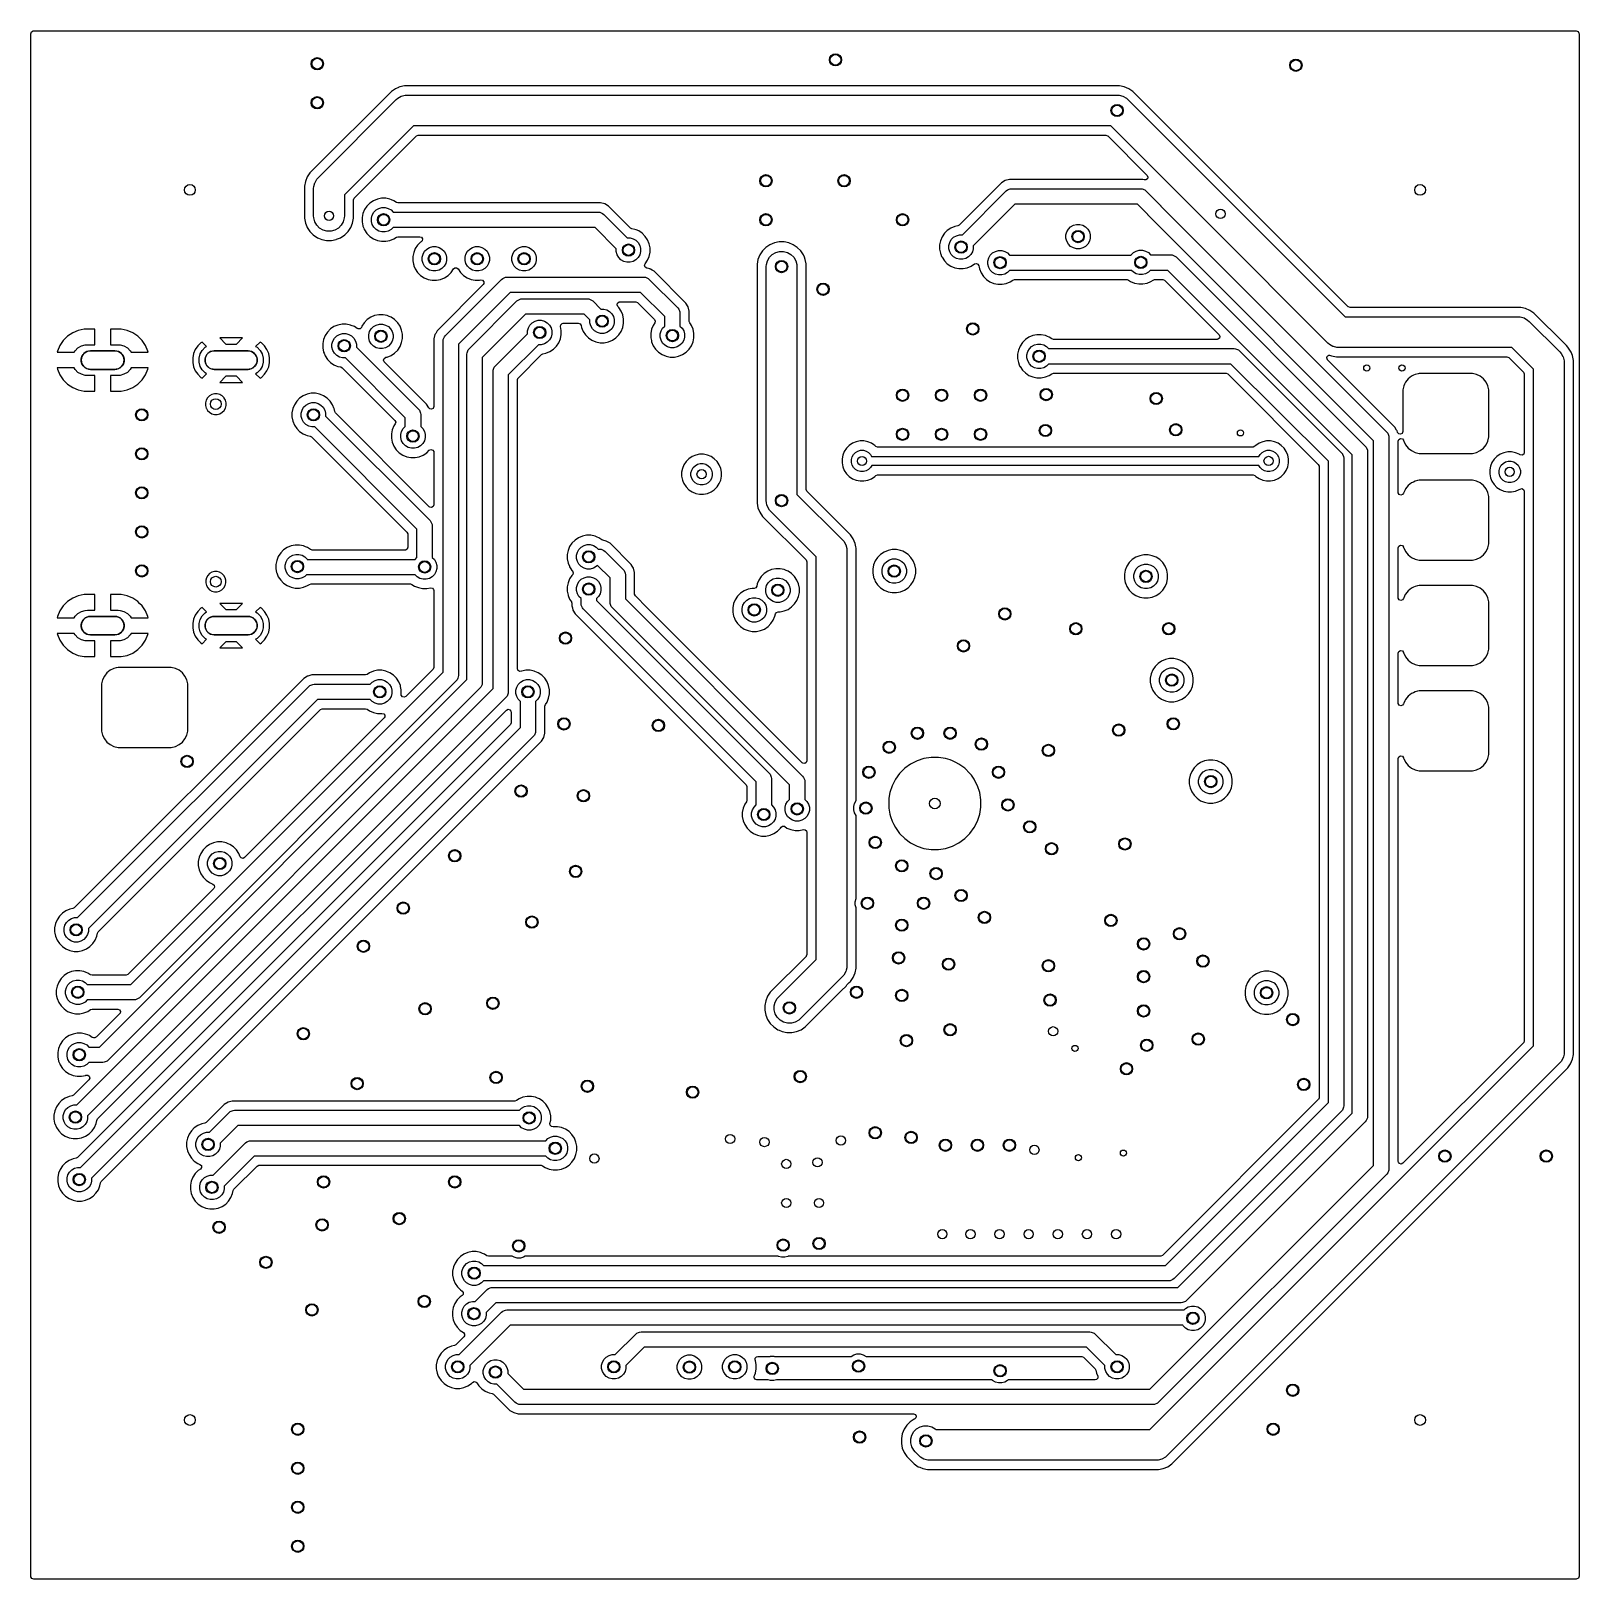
# Model space of a CAD drawing. Extents: x 4.82 to 6.81, y -4.86 to -2.87.
import ezdxf

# ---------------------------------------------------------------- set-up
doc = ezdxf.new("R2010")
doc.units = 0
doc.header["$MEASUREMENT"] = 0
doc.layers.add('BLACK', color=7, linetype='CONTINUOUS')

msp = doc.modelspace()

# ---------------------------------------------------------------- linework, layer by layer
at = {"layer": 'BLACK', "linetype": 'CONTINUOUS'}
for p, q in [((4.823, -2.8765), (4.8238, -2.8742)), ((4.823, -3.0718), (4.823, -2.8765)), ((4.8238, -2.8742), (4.8258, -2.873)), ((4.8258, -2.873), (4.8265, -2.873)), ((4.8265, -2.873), (6.8033, -2.873)), ((6.8033, -2.873), (6.8056, -2.8738)), ((6.8056, -2.8738), (6.8068, -2.8759)), ((6.8068, -2.8759), (6.8069, -2.8765)), ((6.8069, -2.8765), (6.8069, -4.8534)), ((5.2848, -2.9504), (5.1848, -3.0504)), ((5.29, -2.947), (5.2848, -2.9504)), ((5.2848, -2.9504), (5.2848, -2.9504)), ((5.294, -2.9453), (5.29, -2.947)), ((5.29, -2.947), (5.29, -2.947)), ((5.2946, -2.9451), (5.294, -2.9453)), ((5.2957, -2.9446), (5.2946, -2.9451)), ((5.3018, -2.9434), (5.2957, -2.9446)), ((5.2957, -2.9446), (5.2957, -2.9446)), ((5.2974, -2.9567), (5.3023, -2.9554)), ((5.308, -2.9434), (5.3018, -2.9434)), ((5.3018, -2.9434), (5.3018, -2.9434)), ((5.3023, -2.9554), (5.3049, -2.9552)), ((5.3023, -2.9554), (5.3023, -2.9554)), ((5.3049, -2.9552), (6.0149, -2.9552)), ((6.018, -2.9434), (5.308, -2.9434)), ((6.0149, -2.9552), (6.2149, -2.9552)), ((6.218, -2.9434), (6.018, -2.9434)), ((6.2149, -2.9552), (6.2175, -2.9554)), ((6.2175, -2.9554), (6.2175, -2.9554)), ((6.2175, -2.9554), (6.2224, -2.9567)), ((6.2241, -2.9446), (6.218, -2.9434)), ((6.218, -2.9434), (6.218, -2.9434)), ((6.2298, -2.947), (6.2241, -2.9446)), ((6.2241, -2.9446), (6.2241, -2.9446)), ((6.235, -2.9504), (6.2298, -2.947)), ((6.2298, -2.947), (6.2298, -2.947)), ((6.2298, -2.947), (6.2298, -2.947)), ((6.3675, -3.0829), (6.235, -2.9504)), ((5.191, -3.061), (5.291, -2.961)), ((5.291, -2.961), (5.2929, -2.9593)), ((5.2929, -2.9593), (5.2974, -2.9567)), ((5.2929, -2.9593), (5.2929, -2.9593)), ((6.2224, -2.9567), (6.2269, -2.9593)), ((6.2269, -2.9593), (6.2269, -2.9593)), ((6.2269, -2.9593), (6.2288, -2.961)), ((6.2288, -2.961), (6.3613, -3.0935)), ((5.3131, -2.9946), (5.2246, -3.0831)), ((6.0149, -2.9946), (5.3131, -2.9946)), ((6.2067, -2.9946), (6.0149, -2.9946)), ((6.3335, -3.1213), (6.2067, -2.9946)), ((5.2374, -3.0869), (5.3169, -3.0075)), ((5.3169, -3.0075), (5.3191, -3.0065)), ((5.3191, -3.0065), (5.3194, -3.0064)), ((5.3194, -3.0064), (6.0118, -3.0064)), ((6.0118, -3.0064), (6.2004, -3.0064)), ((6.2004, -3.0064), (6.2026, -3.0073)), ((6.2026, -3.0073), (6.2029, -3.0075)), ((6.2029, -3.0075), (6.2534, -3.058)), ((5.1804, -3.0548), (5.177, -3.06)), ((5.1848, -3.0504), (5.1804, -3.0548)), ((5.1848, -3.0504), (5.1848, -3.0504)), ((4.823, -3.2848), (4.823, -3.0718)), ((5.1746, -3.0657), (5.1734, -3.0718)), ((5.1734, -3.0718), (5.1734, -3.113)), ((5.177, -3.06), (5.1746, -3.0657)), ((5.1746, -3.0657), (5.1746, -3.0657)), ((5.177, -3.06), (5.177, -3.06)), ((5.1852, -3.0749), (5.1854, -3.0724)), ((5.1852, -3.1099), (5.1852, -3.0749)), ((5.1854, -3.0724), (5.1867, -3.0674)), ((5.1854, -3.0724), (5.1854, -3.0724)), ((5.1867, -3.0674), (5.187, -3.067)), ((5.187, -3.067), (5.1893, -3.0629)), ((5.1893, -3.0629), (5.191, -3.061)), ((5.1893, -3.0629), (5.1893, -3.0629)), ((6.0666, -3.0676), (6.0125, -3.1217)), ((6.0715, -3.0647), (6.0666, -3.0676)), ((6.0666, -3.0676), (6.0666, -3.0676)), ((6.077, -3.0632), (6.0715, -3.0647)), ((6.0715, -3.0647), (6.0715, -3.0647)), ((6.2478, -3.0632), (6.077, -3.0632)), ((6.2495, -3.0637), (6.2478, -3.0632)), ((6.25, -3.0639), (6.2495, -3.0637)), ((6.2518, -3.0639), (6.25, -3.0639)), ((6.2538, -3.0625), (6.2518, -3.0639)), ((6.2534, -3.058), (6.2544, -3.0602)), ((6.2544, -3.0602), (6.2538, -3.0625)), ((5.2246, -3.0831), (5.2246, -3.1099)), ((5.2364, -3.0894), (5.2372, -3.0872)), ((5.2364, -3.113), (5.2364, -3.0894)), ((5.2372, -3.0872), (5.2374, -3.0869)), ((5.2573, -3.0935), (5.2535, -3.0973)), ((5.2618, -3.0905), (5.2573, -3.0935)), ((5.2669, -3.0884), (5.2618, -3.0905)), ((5.2618, -3.0905), (5.2618, -3.0905)), ((5.2722, -3.0873), (5.2669, -3.0884)), ((5.2669, -3.0884), (5.2669, -3.0884)), ((5.2776, -3.0873), (5.2722, -3.0873)), ((5.2722, -3.0873), (5.2722, -3.0873)), ((5.2829, -3.0884), (5.2776, -3.0873)), ((5.2776, -3.0873), (5.2776, -3.0873)), ((5.2849, -3.0892), (5.2829, -3.0884)), ((5.2829, -3.0884), (5.2829, -3.0884)), ((5.2829, -3.0884), (5.2829, -3.0884)), ((5.288, -3.0905), (5.2849, -3.0892)), ((5.2912, -3.0927), (5.288, -3.0905)), ((5.288, -3.0905), (5.288, -3.0905)), ((5.288, -3.0905), (5.288, -3.0905)), ((5.2932, -3.0932), (5.2912, -3.0927)), ((5.5528, -3.0932), (5.2932, -3.0932)), ((5.5583, -3.0947), (5.5528, -3.0932)), ((5.5632, -3.0976), (5.5583, -3.0947)), ((5.5583, -3.0947), (5.5583, -3.0947)), ((6.0166, -3.1343), (6.0729, -3.078)), ((6.084, -3.0948), (6.0305, -3.1482)), ((6.0729, -3.078), (6.0744, -3.0767)), ((6.0744, -3.0767), (6.078, -3.0753)), ((6.078, -3.0753), (6.0799, -3.0751)), ((6.078, -3.0753), (6.078, -3.0753)), ((6.0799, -3.0751), (6.2449, -3.0751)), ((6.2408, -3.0948), (6.084, -3.0948)), ((6.2542, -3.1081), (6.2408, -3.0948)), ((6.2449, -3.0751), (6.2468, -3.0753)), ((6.2468, -3.0753), (6.2504, -3.0767)), ((6.2504, -3.0767), (6.2504, -3.0767)), ((6.2504, -3.0767), (6.2519, -3.078)), ((6.2519, -3.078), (6.2695, -3.0956)), ((6.3613, -3.0935), (6.3613, -3.0935)), ((6.3613, -3.0935), (6.5071, -3.2393)), ((6.511, -3.2265), (6.3675, -3.0829)), ((6.3675, -3.0829), (6.3675, -3.0829)), ((5.1734, -3.113), (5.1746, -3.1191)), ((5.1854, -3.1125), (5.1852, -3.1099)), ((5.1867, -3.1175), (5.1854, -3.1125)), ((5.2244, -3.1125), (5.2231, -3.1175)), ((5.2246, -3.1099), (5.2244, -3.1125)), ((5.2352, -3.1191), (5.2364, -3.113)), ((5.2484, -3.1069), (5.2473, -3.1122)), ((5.2473, -3.1122), (5.2473, -3.1176)), ((5.2505, -3.1019), (5.2484, -3.1069)), ((5.2484, -3.1069), (5.2484, -3.1069)), ((5.2535, -3.0973), (5.2505, -3.1019)), ((5.2505, -3.1019), (5.2505, -3.1019)), ((5.2593, -3.1129), (5.2604, -3.1089)), ((5.2593, -3.117), (5.2593, -3.1129)), ((5.2604, -3.1089), (5.2624, -3.1053)), ((5.2624, -3.1053), (5.2653, -3.1024)), ((5.2653, -3.1024), (5.2689, -3.1004)), ((5.2689, -3.1004), (5.2728, -3.0993)), ((5.2728, -3.0993), (5.277, -3.0993)), ((5.277, -3.0993), (5.2809, -3.1004)), ((5.2809, -3.1004), (5.2845, -3.1024)), ((5.2845, -3.1024), (5.2871, -3.1051)), ((5.2871, -3.1051), (5.5499, -3.1051)), ((5.5499, -3.1051), (5.5518, -3.1053)), ((5.5518, -3.1053), (5.5554, -3.1067)), ((5.5554, -3.1067), (5.5554, -3.1067)), ((5.5554, -3.1067), (5.5569, -3.108)), ((5.5569, -3.108), (5.587, -3.1381)), ((5.5775, -3.1119), (5.5632, -3.0976)), ((5.5632, -3.0976), (5.5632, -3.0976)), ((5.5911, -3.1255), (5.5775, -3.1119)), ((6.2543, -3.1085), (6.2542, -3.1081)), ((6.2555, -3.11), (6.2543, -3.1085)), ((6.2543, -3.1085), (6.2543, -3.1085)), ((6.289, -3.1434), (6.2555, -3.11)), ((6.2695, -3.0956), (6.2707, -3.0971)), ((6.2707, -3.0971), (6.2708, -3.0974)), ((6.2708, -3.0974), (6.3029, -3.1295)), ((5.1746, -3.1191), (5.1746, -3.1191)), ((5.1746, -3.1191), (5.1764, -3.1234)), ((5.1764, -3.1234), (5.177, -3.1248)), ((5.177, -3.1248), (5.1804, -3.13)), ((5.1804, -3.13), (5.1848, -3.1344)), ((5.1848, -3.1344), (5.19, -3.1379)), ((5.1893, -3.1219), (5.1867, -3.1175)), ((5.1929, -3.1255), (5.1893, -3.1219)), ((5.1974, -3.1281), (5.1929, -3.1255)), ((5.2023, -3.1294), (5.1974, -3.1281)), ((5.2075, -3.1294), (5.2023, -3.1294)), ((5.2124, -3.1281), (5.2075, -3.1294)), ((5.2169, -3.1255), (5.2124, -3.1281)), ((5.2205, -3.1219), (5.2169, -3.1255)), ((5.2198, -3.1379), (5.225, -3.1344)), ((5.2231, -3.1175), (5.2205, -3.1219)), ((5.225, -3.1344), (5.2294, -3.13)), ((5.2294, -3.13), (5.2328, -3.1248)), ((5.2328, -3.1248), (5.2352, -3.1191)), ((5.2473, -3.1176), (5.2483, -3.1226)), ((5.2483, -3.1226), (5.2484, -3.123)), ((5.2484, -3.123), (5.2494, -3.1255)), ((5.2494, -3.1255), (5.2501, -3.1272)), ((5.2501, -3.1272), (5.2505, -3.128)), ((5.2505, -3.128), (5.2535, -3.1325)), ((5.2535, -3.1325), (5.2573, -3.1363)), ((5.2604, -3.1209), (5.2593, -3.117)), ((5.2624, -3.1245), (5.2604, -3.1209)), ((5.2653, -3.1274), (5.2624, -3.1245)), ((5.2689, -3.1295), (5.2653, -3.1274)), ((5.2728, -3.1305), (5.2689, -3.1295)), ((5.277, -3.1305), (5.2728, -3.1305)), ((5.2809, -3.1295), (5.277, -3.1305)), ((5.2845, -3.1274), (5.2809, -3.1295)), ((5.2871, -3.1248), (5.2845, -3.1274)), ((5.5458, -3.1248), (5.2871, -3.1248)), ((5.5731, -3.152), (5.5458, -3.1248)), ((5.5929, -3.1265), (5.5911, -3.1255)), ((5.5968, -3.1272), (5.5929, -3.1265)), ((5.5986, -3.128), (5.5968, -3.1272)), ((5.5968, -3.1272), (5.5968, -3.1272)), ((5.5968, -3.1272), (5.5968, -3.1272)), ((5.6018, -3.1293), (5.5986, -3.128)), ((5.6063, -3.1323), (5.6018, -3.1293)), ((5.6018, -3.1293), (5.6018, -3.1293)), ((5.6018, -3.1293), (5.6018, -3.1293)), ((5.6101, -3.1362), (5.6063, -3.1323)), ((5.9935, -3.1323), (5.9905, -3.1369)), ((5.9973, -3.1285), (5.9935, -3.1323)), ((6.0018, -3.1255), (5.9973, -3.1285)), ((6.0069, -3.1234), (6.0018, -3.1255)), ((6.0018, -3.1255), (6.0018, -3.1255)), ((6.0107, -3.1226), (6.0069, -3.1234)), ((6.0089, -3.1354), (6.0128, -3.1343)), ((6.0125, -3.1217), (6.0107, -3.1226)), ((6.0128, -3.1343), (6.0166, -3.1343)), ((6.1493, -3.1344), (6.1504, -3.1304)), ((6.1493, -3.1385), (6.1493, -3.1344)), ((6.1504, -3.1304), (6.1524, -3.1269)), ((6.1524, -3.1269), (6.1553, -3.124)), ((6.1553, -3.124), (6.1589, -3.1219)), ((6.1589, -3.1219), (6.1628, -3.1208)), ((6.1628, -3.1208), (6.167, -3.1208)), ((6.167, -3.1208), (6.1709, -3.1219)), ((6.1709, -3.1219), (6.1745, -3.124)), ((6.1745, -3.124), (6.1774, -3.1269)), ((6.1774, -3.1269), (6.1795, -3.1304)), ((6.1795, -3.1304), (6.1805, -3.1344)), ((6.1805, -3.1344), (6.1805, -3.1385)), ((6.3029, -3.1295), (6.3029, -3.1295)), ((6.3029, -3.1295), (6.5604, -3.387)), ((6.4851, -3.2729), (6.3335, -3.1213)), ((6.3335, -3.1213), (6.3335, -3.1213)), ((5.19, -3.1379), (5.1913, -3.1384)), ((5.1913, -3.1384), (5.1957, -3.1402)), ((5.1957, -3.1402), (5.1957, -3.1402)), ((5.1957, -3.1402), (5.2018, -3.1414)), ((5.2018, -3.1414), (5.2018, -3.1414)), ((5.2018, -3.1414), (5.208, -3.1414)), ((5.208, -3.1414), (5.2141, -3.1402)), ((5.208, -3.1414), (5.208, -3.1414)), ((5.2141, -3.1402), (5.2142, -3.1402)), ((5.2142, -3.1402), (5.2147, -3.14)), ((5.2147, -3.14), (5.2198, -3.1379)), ((5.2573, -3.1363), (5.2618, -3.1394)), ((5.2618, -3.1394), (5.2669, -3.1414)), ((5.2669, -3.1414), (5.2722, -3.1425)), ((5.2722, -3.1425), (5.2722, -3.1425)), ((5.2722, -3.1425), (5.2776, -3.1425)), ((5.2776, -3.1425), (5.2829, -3.1414)), ((5.2776, -3.1425), (5.2776, -3.1425)), ((5.2829, -3.1414), (5.288, -3.1394)), ((5.288, -3.1394), (5.2912, -3.1372)), ((5.2912, -3.1372), (5.2932, -3.1366)), ((5.2932, -3.1366), (5.3211, -3.1366)), ((5.3155, -3.1519), (5.3134, -3.1569)), ((5.3185, -3.1473), (5.3155, -3.1519)), ((5.3155, -3.1519), (5.3155, -3.1519)), ((5.3223, -3.1435), (5.3185, -3.1473)), ((5.3211, -3.1366), (5.3234, -3.1374)), ((5.3231, -3.143), (5.3223, -3.1435)), ((5.3241, -3.1419), (5.3231, -3.143)), ((5.3234, -3.1374), (5.3246, -3.1395)), ((5.3246, -3.1395), (5.3241, -3.1419)), ((5.3274, -3.1553), (5.3303, -3.1524)), ((5.3303, -3.1524), (5.3339, -3.1504)), ((5.3339, -3.1504), (5.3378, -3.1493)), ((5.3378, -3.1493), (5.342, -3.1493)), ((5.342, -3.1493), (5.3459, -3.1504)), ((5.3459, -3.1504), (5.3495, -3.1524)), ((5.3495, -3.1524), (5.3524, -3.1553)), ((5.3824, -3.1553), (5.3853, -3.1524)), ((5.3853, -3.1524), (5.3889, -3.1504)), ((5.3889, -3.1504), (5.3928, -3.1493)), ((5.3928, -3.1493), (5.397, -3.1493)), ((5.397, -3.1493), (5.4009, -3.1504)), ((5.4009, -3.1504), (5.4045, -3.1524)), ((5.4045, -3.1524), (5.4074, -3.1553)), ((5.4424, -3.1553), (5.4453, -3.1524)), ((5.4453, -3.1524), (5.4489, -3.1504)), ((5.4489, -3.1504), (5.4528, -3.1493)), ((5.4528, -3.1493), (5.457, -3.1493)), ((5.457, -3.1493), (5.4609, -3.1504)), ((5.4609, -3.1504), (5.4645, -3.1524)), ((5.4645, -3.1524), (5.4674, -3.1553)), ((5.5731, -3.1558), (5.5731, -3.152)), ((5.587, -3.1381), (5.5908, -3.1381)), ((5.5908, -3.1381), (5.5947, -3.1392)), ((5.5947, -3.1392), (5.5983, -3.1412)), ((5.5983, -3.1412), (5.6012, -3.1442)), ((5.6012, -3.1442), (5.6033, -3.1477)), ((5.6033, -3.1477), (5.6043, -3.1517)), ((5.6043, -3.1517), (5.6043, -3.1558)), ((5.6132, -3.1407), (5.6101, -3.1362)), ((5.6152, -3.1457), (5.6132, -3.1407)), ((5.6163, -3.151), (5.6152, -3.1457)), ((5.6163, -3.1565), (5.6163, -3.151)), ((5.7648, -3.1504), (5.7604, -3.1548)), ((5.77, -3.147), (5.7648, -3.1504)), ((5.7757, -3.1446), (5.77, -3.147)), ((5.77, -3.147), (5.77, -3.147)), ((5.7818, -3.1434), (5.7757, -3.1446)), ((5.7757, -3.1446), (5.7757, -3.1446)), ((5.788, -3.1434), (5.7818, -3.1434)), ((5.7818, -3.1434), (5.7818, -3.1434)), ((5.7941, -3.1446), (5.788, -3.1434)), ((5.788, -3.1434), (5.788, -3.1434)), ((5.7998, -3.147), (5.7941, -3.1446)), ((5.7941, -3.1446), (5.7941, -3.1446)), ((5.805, -3.1504), (5.7998, -3.147)), ((5.7998, -3.147), (5.7998, -3.147)), ((5.7998, -3.147), (5.7998, -3.147)), ((5.8094, -3.1548), (5.805, -3.1504)), ((5.9884, -3.1419), (5.9873, -3.1472)), ((5.9873, -3.1472), (5.9873, -3.1526)), ((5.9873, -3.1526), (5.9884, -3.1579)), ((5.9905, -3.1369), (5.9884, -3.1419)), ((5.9884, -3.1419), (5.9884, -3.1419)), ((5.9905, -3.1369), (5.9905, -3.1369)), ((5.9993, -3.1479), (6.0004, -3.1439)), ((5.9993, -3.152), (5.9993, -3.1479)), ((6.0004, -3.1559), (5.9993, -3.152)), ((6.0004, -3.1439), (6.0024, -3.1403)), ((6.0024, -3.1403), (6.0053, -3.1374)), ((6.0053, -3.1374), (6.0089, -3.1354)), ((6.0305, -3.152), (6.0295, -3.1559)), ((6.0305, -3.1482), (6.0305, -3.152)), ((6.0589, -3.1554), (6.0628, -3.1543)), ((6.0628, -3.1543), (6.067, -3.1543)), ((6.067, -3.1543), (6.0709, -3.1554)), ((6.1504, -3.1425), (6.1493, -3.1385)), ((6.1524, -3.146), (6.1504, -3.1425)), ((6.1553, -3.149), (6.1524, -3.146)), ((6.1589, -3.151), (6.1553, -3.149)), ((6.1628, -3.1521), (6.1589, -3.151)), ((6.167, -3.1521), (6.1628, -3.1521)), ((6.1709, -3.151), (6.167, -3.1521)), ((6.1745, -3.149), (6.1709, -3.151)), ((6.1774, -3.146), (6.1745, -3.149)), ((6.1795, -3.1425), (6.1774, -3.146)), ((6.1805, -3.1385), (6.1795, -3.1425)), ((6.2393, -3.155), (6.2432, -3.1539)), ((6.2432, -3.1539), (6.2473, -3.1539)), ((6.2473, -3.1539), (6.2513, -3.155)), ((6.5436, -3.3981), (6.289, -3.1434)), ((6.289, -3.1434), (6.289, -3.1434)), ((5.3134, -3.1569), (5.3123, -3.1622)), ((5.3123, -3.1622), (5.3123, -3.1676)), ((5.3123, -3.1676), (5.3132, -3.1718)), ((5.3132, -3.1718), (5.3134, -3.173)), ((5.3134, -3.1569), (5.3134, -3.1569)), ((5.3134, -3.173), (5.3137, -3.1738)), ((5.3137, -3.1738), (5.3155, -3.178)), ((5.3243, -3.1629), (5.3254, -3.1589)), ((5.3243, -3.167), (5.3243, -3.1629)), ((5.3254, -3.1709), (5.3243, -3.167)), ((5.3254, -3.1589), (5.3274, -3.1553)), ((5.3274, -3.1745), (5.3254, -3.1709)), ((5.3524, -3.1553), (5.3545, -3.1589)), ((5.3545, -3.1709), (5.3524, -3.1745)), ((5.3545, -3.1589), (5.3555, -3.1629)), ((5.3555, -3.167), (5.3545, -3.1709)), ((5.3555, -3.1629), (5.3555, -3.167)), ((5.3793, -3.1629), (5.3804, -3.1589)), ((5.3793, -3.167), (5.3793, -3.1629)), ((5.3804, -3.1709), (5.3793, -3.167)), ((5.3804, -3.1589), (5.3824, -3.1553)), ((5.3824, -3.1745), (5.3804, -3.1709)), ((5.4074, -3.1553), (5.4095, -3.1589)), ((5.4095, -3.1709), (5.4074, -3.1745)), ((5.4095, -3.1589), (5.4105, -3.1629)), ((5.4105, -3.167), (5.4095, -3.1709)), ((5.4105, -3.1629), (5.4105, -3.167)), ((5.4393, -3.1629), (5.4404, -3.1589)), ((5.4393, -3.167), (5.4393, -3.1629)), ((5.4404, -3.1709), (5.4393, -3.167)), ((5.4404, -3.1589), (5.4424, -3.1553)), ((5.4424, -3.1745), (5.4404, -3.1709)), ((5.4674, -3.1553), (5.4695, -3.1589)), ((5.4695, -3.1709), (5.4674, -3.1745)), ((5.4695, -3.1589), (5.4705, -3.1629)), ((5.4705, -3.167), (5.4695, -3.1709)), ((5.4705, -3.1629), (5.4705, -3.167)), ((5.5742, -3.1598), (5.5731, -3.1558)), ((5.5762, -3.1633), (5.5742, -3.1598)), ((5.5791, -3.1662), (5.5762, -3.1633)), ((5.5827, -3.1683), (5.5791, -3.1662)), ((5.5867, -3.1694), (5.5827, -3.1683)), ((5.5908, -3.1694), (5.5867, -3.1694)), ((5.5947, -3.1683), (5.5908, -3.1694)), ((5.5983, -3.1662), (5.5947, -3.1683)), ((5.6012, -3.1633), (5.5983, -3.1662)), ((5.6033, -3.1598), (5.6012, -3.1633)), ((5.6043, -3.1558), (5.6033, -3.1598)), ((5.6094, -3.1732), (5.6101, -3.1715)), ((5.61, -3.1755), (5.6094, -3.1732)), ((5.61, -3.1715), (5.6101, -3.1713)), ((5.6101, -3.1715), (5.61, -3.1715)), ((5.6101, -3.1713), (5.6132, -3.1668)), ((5.6132, -3.1668), (5.6152, -3.1618)), ((5.6152, -3.1618), (5.6163, -3.1565)), ((5.7546, -3.1657), (5.7534, -3.1718)), ((5.7534, -3.1718), (5.7534, -3.478)), ((5.757, -3.16), (5.7546, -3.1657)), ((5.7546, -3.1657), (5.7546, -3.1657)), ((5.7604, -3.1548), (5.757, -3.16)), ((5.757, -3.16), (5.757, -3.16)), ((5.7652, -3.1749), (5.7654, -3.1724)), ((5.7654, -3.1724), (5.7667, -3.1674)), ((5.7667, -3.1674), (5.7693, -3.1629)), ((5.7693, -3.1629), (5.7729, -3.1593)), ((5.7729, -3.1593), (5.7774, -3.1567)), ((5.7774, -3.1567), (5.7823, -3.1554)), ((5.7823, -3.1554), (5.7875, -3.1554)), ((5.7875, -3.1554), (5.7924, -3.1567)), ((5.7924, -3.1567), (5.7969, -3.1593)), ((5.7969, -3.1593), (5.8005, -3.1629)), ((5.8005, -3.1629), (5.8031, -3.1674)), ((5.8031, -3.1674), (5.8044, -3.1724)), ((5.8044, -3.1724), (5.8046, -3.1749)), ((5.8128, -3.16), (5.8094, -3.1548)), ((5.8141, -3.163), (5.8128, -3.16)), ((5.8128, -3.16), (5.8128, -3.16)), ((5.8152, -3.1657), (5.8141, -3.163)), ((5.8163, -3.1713), (5.8152, -3.1657)), ((5.8164, -3.1718), (5.8163, -3.1713)), ((5.8164, -3.4215), (5.8164, -3.1718)), ((5.8164, -3.1718), (5.8164, -3.1718)), ((5.9884, -3.1579), (5.9884, -3.158)), ((5.9884, -3.158), (5.9889, -3.1591)), ((5.9889, -3.1591), (5.99, -3.1618)), ((5.99, -3.1618), (5.9905, -3.163)), ((5.9905, -3.163), (5.9935, -3.1675)), ((5.9935, -3.1675), (5.9973, -3.1713)), ((5.9973, -3.1713), (6.0018, -3.1744)), ((6.0024, -3.1595), (6.0004, -3.1559)), ((6.0053, -3.1624), (6.0024, -3.1595)), ((6.0089, -3.1645), (6.0053, -3.1624)), ((6.0128, -3.1655), (6.0089, -3.1645)), ((6.017, -3.1655), (6.0128, -3.1655)), ((6.0209, -3.1645), (6.017, -3.1655)), ((6.0245, -3.1624), (6.0209, -3.1645)), ((6.0274, -3.1595), (6.0245, -3.1624)), ((6.0295, -3.1559), (6.0274, -3.1595)), ((6.028, -3.1744), (6.0322, -3.1716)), ((6.0322, -3.1716), (6.0345, -3.171)), ((6.0345, -3.171), (6.0366, -3.172)), ((6.0366, -3.172), (6.0376, -3.1738)), ((6.0376, -3.1738), (6.0379, -3.1755)), ((6.0493, -3.1679), (6.0504, -3.1639)), ((6.0493, -3.172), (6.0493, -3.1679)), ((6.0504, -3.1759), (6.0493, -3.172)), ((6.0504, -3.1639), (6.0524, -3.1603)), ((6.0524, -3.1603), (6.0553, -3.1574)), ((6.0553, -3.1574), (6.0589, -3.1554)), ((6.0709, -3.1554), (6.0745, -3.1574)), ((6.0745, -3.1574), (6.0771, -3.1601)), ((6.0771, -3.1601), (6.2327, -3.1601)), ((6.2327, -3.1601), (6.2328, -3.16)), ((6.2328, -3.16), (6.2357, -3.157)), ((6.2357, -3.157), (6.2393, -3.155)), ((6.2513, -3.155), (6.2549, -3.157)), ((6.2549, -3.157), (6.2575, -3.1597)), ((6.2575, -3.1597), (6.2835, -3.1597)), ((6.2835, -3.1597), (6.2854, -3.1599)), ((6.2854, -3.1599), (6.289, -3.1614)), ((6.289, -3.1614), (6.289, -3.1614)), ((6.289, -3.1614), (6.2905, -3.1626)), ((6.2905, -3.1626), (6.5329, -3.405)), ((5.3155, -3.178), (5.3155, -3.178)), ((5.3155, -3.178), (5.3185, -3.1825)), ((5.3185, -3.1825), (5.3223, -3.1863)), ((5.3223, -3.1863), (5.3268, -3.1894)), ((5.3268, -3.1894), (5.3319, -3.1914)), ((5.3303, -3.1774), (5.3274, -3.1745)), ((5.3339, -3.1795), (5.3303, -3.1774)), ((5.3319, -3.1914), (5.3372, -3.1925)), ((5.3378, -3.1805), (5.3339, -3.1795)), ((5.3372, -3.1925), (5.3372, -3.1925)), ((5.3372, -3.1925), (5.3426, -3.1925)), ((5.342, -3.1805), (5.3378, -3.1805)), ((5.3459, -3.1795), (5.342, -3.1805)), ((5.3426, -3.1925), (5.3479, -3.1914)), ((5.3426, -3.1925), (5.3426, -3.1925)), ((5.3495, -3.1774), (5.3459, -3.1795)), ((5.3479, -3.1914), (5.353, -3.1894)), ((5.3524, -3.1745), (5.3495, -3.1774)), ((5.353, -3.1894), (5.3575, -3.1863)), ((5.354, -3.2634), (5.426, -3.1914)), ((5.3575, -3.1863), (5.3613, -3.1825)), ((5.3613, -3.1825), (5.3643, -3.178)), ((5.3643, -3.178), (5.3644, -3.1778)), ((5.3643, -3.178), (5.3643, -3.178)), ((5.3644, -3.1778), (5.3645, -3.1779)), ((5.3645, -3.1779), (5.3661, -3.1764)), ((5.3661, -3.1764), (5.3685, -3.1764)), ((5.3685, -3.1764), (5.3704, -3.1778)), ((5.3704, -3.1778), (5.3704, -3.178)), ((5.3704, -3.178), (5.3705, -3.178)), ((5.3705, -3.178), (5.3705, -3.178)), ((5.3705, -3.178), (5.3735, -3.1825)), ((5.3735, -3.1825), (5.3773, -3.1863)), ((5.3773, -3.1863), (5.3818, -3.1894)), ((5.3818, -3.1894), (5.3869, -3.1914)), ((5.3853, -3.1774), (5.3824, -3.1745)), ((5.3889, -3.1795), (5.3853, -3.1774)), ((5.3869, -3.1914), (5.3922, -3.1925)), ((5.3928, -3.1805), (5.3889, -3.1795)), ((5.3922, -3.1925), (5.3922, -3.1925)), ((5.3922, -3.1925), (5.3976, -3.1925)), ((5.397, -3.1805), (5.3928, -3.1805)), ((5.4009, -3.1795), (5.397, -3.1805)), ((5.3976, -3.1925), (5.3995, -3.1921)), ((5.3976, -3.1925), (5.3976, -3.1925)), ((5.3995, -3.1921), (5.4018, -3.1925)), ((5.4045, -3.1774), (5.4009, -3.1795)), ((5.4018, -3.1925), (5.4034, -3.1943)), ((5.4074, -3.1745), (5.4045, -3.1774)), ((5.426, -3.1914), (5.4275, -3.1902)), ((5.4275, -3.1902), (5.431, -3.1887)), ((5.431, -3.1887), (5.4329, -3.1885)), ((5.431, -3.1887), (5.431, -3.1887)), ((5.4329, -3.1885), (5.6084, -3.1885)), ((5.4453, -3.1774), (5.4424, -3.1745)), ((5.4489, -3.1795), (5.4453, -3.1774)), ((5.4528, -3.1805), (5.4489, -3.1795)), ((5.457, -3.1805), (5.4528, -3.1805)), ((5.4609, -3.1795), (5.457, -3.1805)), ((5.4645, -3.1774), (5.4609, -3.1795)), ((5.4674, -3.1745), (5.4645, -3.1774)), ((5.6084, -3.1885), (5.6103, -3.1887)), ((5.612, -3.1769), (5.61, -3.1755)), ((5.6103, -3.1887), (5.6138, -3.1902)), ((5.6142, -3.1775), (5.612, -3.1769)), ((5.6138, -3.1902), (5.6138, -3.1902)), ((5.6138, -3.1902), (5.6153, -3.1914)), ((5.616, -3.178), (5.6142, -3.1775)), ((5.6153, -3.1914), (5.6519, -3.228)), ((5.6163, -3.1781), (5.616, -3.178)), ((5.6167, -3.1782), (5.6163, -3.1781)), ((5.619, -3.1795), (5.6167, -3.1782)), ((5.6167, -3.1782), (5.6167, -3.1782)), ((5.6217, -3.181), (5.619, -3.1795)), ((5.6622, -3.2216), (5.6217, -3.181)), ((5.6217, -3.181), (5.6217, -3.181)), ((5.6217, -3.181), (5.6217, -3.181)), ((5.7652, -3.4749), (5.7652, -3.1749)), ((5.8046, -3.1749), (5.8046, -3.4668)), ((6.0018, -3.1744), (6.0069, -3.1764)), ((6.0069, -3.1764), (6.0122, -3.1775)), ((6.0122, -3.1775), (6.0122, -3.1775)), ((6.0122, -3.1775), (6.0176, -3.1775)), ((6.0176, -3.1775), (6.0229, -3.1764)), ((6.0176, -3.1775), (6.0176, -3.1775)), ((6.0229, -3.1764), (6.028, -3.1744)), ((6.0379, -3.1755), (6.0384, -3.178)), ((6.0384, -3.178), (6.0405, -3.183)), ((6.0405, -3.183), (6.0435, -3.1875)), ((6.0435, -3.1875), (6.0473, -3.1913)), ((6.0473, -3.1913), (6.0518, -3.1944)), ((6.0524, -3.1795), (6.0504, -3.1759)), ((6.0553, -3.1824), (6.0524, -3.1795)), ((6.0589, -3.1845), (6.0553, -3.1824)), ((6.0628, -3.1855), (6.0589, -3.1845)), ((6.067, -3.1855), (6.0628, -3.1855)), ((6.0709, -3.1845), (6.067, -3.1855)), ((6.0745, -3.1824), (6.0709, -3.1845)), ((6.0771, -3.1798), (6.0745, -3.1824)), ((6.2334, -3.1798), (6.0771, -3.1798)), ((6.078, -3.1944), (6.0812, -3.1922)), ((6.0812, -3.1922), (6.0832, -3.1916)), ((6.0832, -3.1916), (6.2276, -3.1916)), ((6.2276, -3.1916), (6.2295, -3.1922)), ((6.2295, -3.1922), (6.2322, -3.194)), ((6.2322, -3.194), (6.2372, -3.1961)), ((6.2357, -3.182), (6.2334, -3.1798)), ((6.2393, -3.1841), (6.2357, -3.182)), ((6.2432, -3.1852), (6.2393, -3.1841)), ((6.2473, -3.1852), (6.2432, -3.1852)), ((6.2513, -3.1841), (6.2473, -3.1852)), ((6.2549, -3.182), (6.2513, -3.1841)), ((6.2533, -3.1961), (6.2583, -3.194)), ((6.2571, -3.1798), (6.2549, -3.182)), ((6.2798, -3.1798), (6.2571, -3.1798)), ((6.2583, -3.194), (6.261, -3.1922)), ((6.261, -3.1922), (6.263, -3.1916)), ((6.263, -3.1916), (6.2734, -3.1916)), ((6.2734, -3.1916), (6.2757, -3.1924)), ((6.2757, -3.1924), (6.2759, -3.1926)), ((6.2759, -3.1926), (6.3456, -3.2623)), ((6.5161, -3.416), (6.2798, -3.1798)), ((5.4026, -3.198), (5.3436, -3.2571)), ((5.437, -3.2082), (5.3708, -3.2745)), ((5.4035, -3.1967), (5.4026, -3.198)), ((5.4034, -3.1943), (5.4035, -3.1967)), ((5.6043, -3.2082), (5.437, -3.2082)), ((5.6351, -3.239), (5.6043, -3.2082)), ((6.0518, -3.1944), (6.0569, -3.1964)), ((6.0569, -3.1964), (6.0622, -3.1975)), ((6.0622, -3.1975), (6.0622, -3.1975)), ((6.0622, -3.1975), (6.0676, -3.1975)), ((6.0676, -3.1975), (6.0729, -3.1964)), ((6.0676, -3.1975), (6.0676, -3.1975)), ((6.0729, -3.1964), (6.078, -3.1944)), ((6.2372, -3.1961), (6.2426, -3.1971)), ((6.2426, -3.1971), (6.2426, -3.1971)), ((6.2426, -3.1971), (6.248, -3.1971)), ((6.248, -3.1971), (6.2533, -3.1961)), ((6.248, -3.1971), (6.248, -3.1971)), ((5.3845, -3.2802), (5.4457, -3.219)), ((5.4457, -3.219), (5.4472, -3.2178)), ((5.4472, -3.2178), (5.4508, -3.2163)), ((5.4472, -3.2178), (5.4472, -3.2178)), ((5.4508, -3.2163), (5.4527, -3.2161)), ((5.4527, -3.2161), (5.5359, -3.2161)), ((5.5359, -3.2161), (5.5378, -3.2163)), ((5.5378, -3.2163), (5.5414, -3.2178)), ((5.5414, -3.2178), (5.5414, -3.2178)), ((5.5414, -3.2178), (5.5429, -3.219)), ((5.5429, -3.219), (5.5532, -3.2293)), ((5.5532, -3.2293), (5.557, -3.2293)), ((5.557, -3.2293), (5.5609, -3.2304)), ((5.5609, -3.2304), (5.5645, -3.2324)), ((5.5645, -3.2324), (5.5674, -3.2353)), ((5.574, -3.2239), (5.5746, -3.2216)), ((5.575, -3.226), (5.574, -3.2239)), ((5.5746, -3.2216), (5.5766, -3.2202)), ((5.5763, -3.2273), (5.575, -3.226)), ((5.5793, -3.2319), (5.5763, -3.2273)), ((5.5766, -3.2202), (5.5775, -3.2201)), ((5.5775, -3.2201), (5.5979, -3.2201)), ((5.5814, -3.2369), (5.5793, -3.2319)), ((5.5979, -3.2201), (5.6002, -3.2209)), ((5.6002, -3.2209), (5.6004, -3.2211)), ((5.6004, -3.2211), (5.6221, -3.2428)), ((5.6519, -3.228), (5.6531, -3.2295)), ((5.6531, -3.2295), (5.6546, -3.233)), ((5.6546, -3.233), (5.6546, -3.233)), ((5.6546, -3.233), (5.6547, -3.2349)), ((5.6651, -3.2266), (5.6622, -3.2216)), ((5.6666, -3.2321), (5.6651, -3.2266)), ((5.6651, -3.2266), (5.6651, -3.2266)), ((5.6651, -3.2266), (5.6651, -3.2266)), ((5.6666, -3.2451), (5.6666, -3.2321)), ((6.5112, -3.2267), (6.511, -3.2265)), ((6.5135, -3.2275), (6.5112, -3.2267)), ((6.7321, -3.2275), (6.5135, -3.2275)), ((6.7382, -3.2287), (6.7321, -3.2275)), ((6.7321, -3.2275), (6.7321, -3.2275)), ((6.7439, -3.2311), (6.7382, -3.2287)), ((6.7382, -3.2287), (6.7382, -3.2287)), ((6.7491, -3.2345), (6.7439, -3.2311)), ((6.7439, -3.2311), (6.7439, -3.2311)), ((6.7439, -3.2311), (6.7439, -3.2311)), ((5.2113, -3.2519), (5.2068, -3.2549)), ((5.2163, -3.2498), (5.2113, -3.2519)), ((5.2113, -3.2519), (5.2113, -3.2519)), ((5.2216, -3.2488), (5.2163, -3.2498)), ((5.2163, -3.2498), (5.2163, -3.2498)), ((5.2271, -3.2488), (5.2216, -3.2488)), ((5.2216, -3.2488), (5.2216, -3.2488)), ((5.2324, -3.2498), (5.2271, -3.2488)), ((5.2271, -3.2488), (5.2271, -3.2488)), ((5.2335, -3.2503), (5.2324, -3.2498)), ((5.2324, -3.2498), (5.2324, -3.2498)), ((5.2324, -3.2498), (5.2324, -3.2498)), ((5.2374, -3.2519), (5.2335, -3.2503)), ((5.2412, -3.2544), (5.2374, -3.2519)), ((5.2374, -3.2519), (5.2374, -3.2519)), ((5.2374, -3.2519), (5.2374, -3.2519)), ((5.2464, -3.2528), (5.2447, -3.2546)), ((5.247, -3.2513), (5.2464, -3.2528)), ((5.25, -3.2468), (5.247, -3.2513)), ((5.247, -3.2513), (5.247, -3.2513)), ((5.2539, -3.2429), (5.25, -3.2468)), ((5.2584, -3.2399), (5.2539, -3.2429)), ((5.2634, -3.2378), (5.2584, -3.2399)), ((5.2584, -3.2399), (5.2584, -3.2399)), ((5.2589, -3.2548), (5.2619, -3.2518)), ((5.2619, -3.2518), (5.2654, -3.2498)), ((5.2687, -3.2368), (5.2634, -3.2378)), ((5.2634, -3.2378), (5.2634, -3.2378)), ((5.2654, -3.2498), (5.2694, -3.2487)), ((5.2742, -3.2368), (5.2687, -3.2368)), ((5.2687, -3.2368), (5.2687, -3.2368)), ((5.2694, -3.2487), (5.2735, -3.2487)), ((5.2735, -3.2487), (5.2775, -3.2498)), ((5.2795, -3.2378), (5.2742, -3.2368)), ((5.2742, -3.2368), (5.2742, -3.2368)), ((5.2775, -3.2498), (5.281, -3.2518)), ((5.2822, -3.239), (5.2795, -3.2378)), ((5.2795, -3.2378), (5.2795, -3.2378)), ((5.2795, -3.2378), (5.2795, -3.2378)), ((5.281, -3.2518), (5.2839, -3.2548)), ((5.2845, -3.2399), (5.2822, -3.239)), ((5.289, -3.2429), (5.2845, -3.2399)), ((5.2845, -3.2399), (5.2845, -3.2399)), ((5.2845, -3.2399), (5.2845, -3.2399)), ((5.2929, -3.2468), (5.289, -3.2429)), ((5.2959, -3.2513), (5.2929, -3.2468)), ((5.298, -3.2563), (5.2959, -3.2513)), ((5.4568, -3.2358), (5.4013, -3.2913)), ((5.5318, -3.2358), (5.4568, -3.2358)), ((5.4593, -3.2574), (5.4604, -3.2534)), ((5.4604, -3.2534), (5.4624, -3.2498)), ((5.4624, -3.2498), (5.4653, -3.2469)), ((5.4653, -3.2469), (5.4689, -3.2449)), ((5.4689, -3.2449), (5.4728, -3.2438)), ((5.4728, -3.2438), (5.477, -3.2438)), ((5.477, -3.2438), (5.4809, -3.2449)), ((5.4809, -3.2449), (5.4845, -3.2469)), ((5.4845, -3.2469), (5.4874, -3.2498)), ((5.4874, -3.2498), (5.4895, -3.2534)), ((5.4895, -3.2534), (5.4905, -3.2574)), ((5.5015, -3.2518), (5.5019, -3.2494)), ((5.5025, -3.2567), (5.5015, -3.2518)), ((5.5019, -3.2494), (5.5037, -3.2479)), ((5.5037, -3.2479), (5.5049, -3.2476)), ((5.5049, -3.2476), (5.5244, -3.2476)), ((5.5244, -3.2476), (5.5267, -3.2484)), ((5.5267, -3.2484), (5.5279, -3.2504)), ((5.5279, -3.2504), (5.5284, -3.253)), ((5.5284, -3.253), (5.5301, -3.2571)), ((5.5393, -3.2432), (5.5318, -3.2358)), ((5.5393, -3.247), (5.5393, -3.2432)), ((5.5404, -3.2509), (5.5393, -3.247)), ((5.5424, -3.2545), (5.5404, -3.2509)), ((5.5674, -3.2353), (5.5695, -3.2389)), ((5.5695, -3.2509), (5.5674, -3.2545)), ((5.5695, -3.2389), (5.5705, -3.2429)), ((5.5705, -3.247), (5.5695, -3.2509)), ((5.5705, -3.2429), (5.5705, -3.247)), ((5.5793, -3.258), (5.5814, -3.253)), ((5.5825, -3.2422), (5.5814, -3.2369)), ((5.5814, -3.253), (5.5825, -3.2476)), ((5.5825, -3.2476), (5.5825, -3.2422)), ((5.6205, -3.2503), (5.6184, -3.2553)), ((5.6225, -3.2472), (5.6205, -3.2503)), ((5.6205, -3.2503), (5.6205, -3.2503)), ((5.6221, -3.2428), (5.6231, -3.2449)), ((5.6231, -3.2449), (5.6225, -3.2472)), ((5.6324, -3.2538), (5.6351, -3.2511)), ((5.6351, -3.2511), (5.6351, -3.239)), ((5.6547, -3.2349), (5.6547, -3.2511)), ((5.6547, -3.2511), (5.6574, -3.2538)), ((5.6672, -3.247), (5.6666, -3.2451)), ((5.6681, -3.2484), (5.6672, -3.247)), ((5.6693, -3.2503), (5.6681, -3.2484)), ((5.6714, -3.2553), (5.6693, -3.2503)), ((6.5071, -3.2393), (6.729, -3.2393)), ((6.729, -3.2393), (6.7315, -3.2395)), ((6.7315, -3.2395), (6.7315, -3.2395)), ((6.7315, -3.2395), (6.7365, -3.2408)), ((6.7365, -3.2408), (6.741, -3.2434)), ((6.741, -3.2434), (6.741, -3.2434)), ((6.741, -3.2434), (6.7429, -3.2451)), ((6.7429, -3.2451), (6.7821, -3.2843)), ((6.7883, -3.2737), (6.7491, -3.2345)), ((4.8644, -3.2695), (4.86, -3.276)), ((4.8699, -3.264), (4.8644, -3.2695)), ((4.8764, -3.2597), (4.8699, -3.264)), ((4.8836, -3.2567), (4.8764, -3.2597)), ((4.8764, -3.2597), (4.8764, -3.2597)), ((4.8913, -3.2552), (4.8836, -3.2567)), ((4.8836, -3.2567), (4.8836, -3.2567)), ((4.9049, -3.2552), (4.8913, -3.2552)), ((4.9049, -3.2752), (4.9049, -3.2552)), ((4.9049, -3.2552), (4.9049, -3.2552)), ((4.9249, -3.2552), (4.9249, -3.2752)), ((4.9385, -3.2552), (4.9249, -3.2552)), ((4.9249, -3.2552), (4.9249, -3.2552)), ((4.9462, -3.2567), (4.9385, -3.2552)), ((4.9534, -3.2597), (4.9462, -3.2567)), ((4.9462, -3.2567), (4.9462, -3.2567)), ((4.9599, -3.264), (4.9534, -3.2597)), ((4.9534, -3.2597), (4.9534, -3.2597)), ((4.9622, -3.2663), (4.9599, -3.264)), ((4.9654, -3.2695), (4.9622, -3.2663)), ((4.9698, -3.276), (4.9654, -3.2695)), ((5.0406, -3.2727), (5.0366, -3.2766)), ((5.0423, -3.2716), (5.0406, -3.2727)), ((5.0481, -3.2774), (5.0423, -3.2716)), ((5.0941, -3.2663), (5.0648, -3.2663)), ((5.0648, -3.2663), (5.0727, -3.2742)), ((5.0862, -3.2742), (5.0941, -3.2663)), ((5.1167, -3.2716), (5.1109, -3.2774)), ((5.1183, -3.2727), (5.1167, -3.2716)), ((5.1223, -3.2766), (5.1183, -3.2727)), ((5.1978, -3.2683), (5.1968, -3.2736)), ((5.1999, -3.2633), (5.1978, -3.2683)), ((5.1978, -3.2683), (5.1978, -3.2683)), ((5.2029, -3.2588), (5.1999, -3.2633)), ((5.1999, -3.2633), (5.1999, -3.2633)), ((5.2068, -3.2549), (5.2029, -3.2588)), ((5.2087, -3.2743), (5.2098, -3.2703)), ((5.2098, -3.2703), (5.2119, -3.2668)), ((5.2119, -3.2668), (5.2148, -3.2638)), ((5.2148, -3.2638), (5.2183, -3.2618)), ((5.2183, -3.2618), (5.2223, -3.2607)), ((5.2223, -3.2607), (5.2264, -3.2607)), ((5.2264, -3.2607), (5.2304, -3.2618)), ((5.2304, -3.2618), (5.2339, -3.2638)), ((5.2339, -3.2638), (5.2368, -3.2668)), ((5.2368, -3.2668), (5.2389, -3.2703)), ((5.2389, -3.2703), (5.24, -3.2743)), ((5.2424, -3.2549), (5.2412, -3.2544)), ((5.2447, -3.2546), (5.2424, -3.2549)), ((5.2558, -3.2623), (5.2569, -3.2583)), ((5.2558, -3.2664), (5.2558, -3.2623)), ((5.2569, -3.2704), (5.2558, -3.2664)), ((5.2569, -3.2583), (5.2589, -3.2548)), ((5.2589, -3.2739), (5.2569, -3.2704)), ((5.2839, -3.2548), (5.286, -3.2583)), ((5.286, -3.2704), (5.2839, -3.2739)), ((5.286, -3.2583), (5.2871, -3.2623)), ((5.2871, -3.2664), (5.286, -3.2704)), ((5.2871, -3.2623), (5.2871, -3.2664)), ((5.2959, -3.2774), (5.298, -3.2724)), ((5.299, -3.2616), (5.298, -3.2563)), ((5.298, -3.2724), (5.299, -3.2671)), ((5.299, -3.2671), (5.299, -3.2616)), ((5.3407, -3.262), (5.3393, -3.2675)), ((5.3393, -3.2675), (5.3393, -3.3544)), ((5.3411, -3.2614), (5.3407, -3.262)), ((5.3407, -3.262), (5.3407, -3.262)), ((5.3416, -3.2606), (5.3411, -3.2614)), ((5.3436, -3.2571), (5.3416, -3.2606)), ((5.3511, -3.2704), (5.3513, -3.2685)), ((5.3511, -3.6948), (5.3511, -3.2704)), ((5.3513, -3.2685), (5.3527, -3.2649)), ((5.3527, -3.2649), (5.354, -3.2634)), ((5.3527, -3.2649), (5.3527, -3.2649)), ((5.4179, -3.3025), (5.4593, -3.2611)), ((5.4593, -3.2611), (5.4593, -3.2574)), ((5.4845, -3.2719), (5.4809, -3.274)), ((5.4874, -3.269), (5.4845, -3.2719)), ((5.4895, -3.2654), (5.4874, -3.269)), ((5.4905, -3.2615), (5.4895, -3.2654)), ((5.4905, -3.2574), (5.4905, -3.2615)), ((5.4963, -3.277), (5.4993, -3.2725)), ((5.4993, -3.2725), (5.5014, -3.2675)), ((5.5014, -3.2675), (5.5025, -3.2621)), ((5.5025, -3.2621), (5.5025, -3.2567)), ((5.5301, -3.2571), (5.5305, -3.258)), ((5.5305, -3.258), (5.5335, -3.2625)), ((5.5335, -3.2625), (5.5373, -3.2663)), ((5.5373, -3.2663), (5.5418, -3.2694)), ((5.5418, -3.2694), (5.5469, -3.2714)), ((5.5453, -3.2574), (5.5424, -3.2545)), ((5.5489, -3.2595), (5.5453, -3.2574)), ((5.5469, -3.2714), (5.5522, -3.2725)), ((5.5528, -3.2605), (5.5489, -3.2595)), ((5.5522, -3.2725), (5.5522, -3.2725)), ((5.5522, -3.2725), (5.5576, -3.2725)), ((5.557, -3.2605), (5.5528, -3.2605)), ((5.5609, -3.2595), (5.557, -3.2605)), ((5.5576, -3.2725), (5.5629, -3.2714)), ((5.5576, -3.2725), (5.5576, -3.2725)), ((5.5645, -3.2574), (5.5609, -3.2595)), ((5.5629, -3.2714), (5.568, -3.2694)), ((5.5674, -3.2545), (5.5645, -3.2574)), ((5.568, -3.2694), (5.5725, -3.2663)), ((5.5725, -3.2663), (5.5763, -3.2625)), ((5.5763, -3.2625), (5.5793, -3.258)), ((5.6184, -3.2553), (5.6173, -3.2606)), ((5.6173, -3.2606), (5.6173, -3.2661)), ((5.6173, -3.2661), (5.618, -3.2695)), ((5.618, -3.2695), (5.6184, -3.2714)), ((5.6184, -3.2553), (5.6184, -3.2553)), ((5.6184, -3.2714), (5.6205, -3.2764)), ((5.6293, -3.2613), (5.6304, -3.2573)), ((5.6293, -3.2654), (5.6293, -3.2613)), ((5.6304, -3.2694), (5.6293, -3.2654)), ((5.6304, -3.2573), (5.6324, -3.2538)), ((5.6324, -3.2729), (5.6304, -3.2694)), ((5.6353, -3.2758), (5.6324, -3.2729)), ((5.6574, -3.2729), (5.6545, -3.2758)), ((5.6574, -3.2538), (5.6595, -3.2573)), ((5.6595, -3.2694), (5.6574, -3.2729)), ((5.6595, -3.2573), (5.6605, -3.2613)), ((5.6605, -3.2654), (5.6595, -3.2694)), ((5.6605, -3.2613), (5.6605, -3.2654)), ((5.6693, -3.2764), (5.6714, -3.2714)), ((5.6725, -3.2606), (5.6714, -3.2553)), ((5.6714, -3.2714), (5.6725, -3.2661)), ((5.6725, -3.2661), (5.6725, -3.2606)), ((6.0935, -3.2723), (6.0905, -3.2769)), ((6.0973, -3.2685), (6.0935, -3.2723)), ((6.1018, -3.2655), (6.0973, -3.2685)), ((6.1069, -3.2634), (6.1018, -3.2655)), ((6.1018, -3.2655), (6.1018, -3.2655)), ((6.1122, -3.2623), (6.1069, -3.2634)), ((6.1069, -3.2634), (6.1069, -3.2634)), ((6.1176, -3.2623), (6.1122, -3.2623)), ((6.1122, -3.2623), (6.1122, -3.2623)), ((6.1229, -3.2634), (6.1176, -3.2623)), ((6.1176, -3.2623), (6.1176, -3.2623)), ((6.1257, -3.2645), (6.1229, -3.2634)), ((6.1229, -3.2634), (6.1229, -3.2634)), ((6.1229, -3.2634), (6.1229, -3.2634)), ((6.128, -3.2655), (6.1257, -3.2645)), ((6.1312, -3.2677), (6.128, -3.2655)), ((6.128, -3.2655), (6.128, -3.2655)), ((6.128, -3.2655), (6.128, -3.2655)), ((6.1332, -3.2682), (6.1312, -3.2677)), ((6.3431, -3.2682), (6.1332, -3.2682)), ((6.344, -3.2681), (6.3431, -3.2682)), ((6.346, -3.2668), (6.344, -3.2681)), ((6.3456, -3.2623), (6.3466, -3.2644)), ((6.3466, -3.2644), (6.346, -3.2668)), ((6.487, -3.2746), (6.4851, -3.2729)), ((4.823, -3.3494), (4.823, -3.2848)), ((4.8571, -3.2833), (4.8567, -3.2848)), ((4.8567, -3.2848), (4.8785, -3.2848)), ((4.86, -3.276), (4.8571, -3.2833)), ((4.8571, -3.2833), (4.8571, -3.2833)), ((4.86, -3.276), (4.86, -3.276)), ((4.8785, -3.2848), (4.8796, -3.2829)), ((4.8796, -3.2829), (4.8832, -3.2792)), ((4.8832, -3.2792), (4.8877, -3.2767)), ((4.8874, -3.2933), (4.8882, -3.2903)), ((4.8877, -3.2767), (4.8926, -3.2753)), ((4.8882, -3.2903), (4.8898, -3.2877)), ((4.8898, -3.2877), (4.892, -3.2855)), ((4.892, -3.2855), (4.8946, -3.2839)), ((4.8926, -3.2753), (4.8952, -3.2752)), ((4.8946, -3.2839), (4.8976, -3.2831)), ((4.8952, -3.2752), (4.9049, -3.2752)), ((4.8976, -3.2831), (4.8992, -3.283)), ((4.8992, -3.283), (4.9306, -3.283)), ((4.9249, -3.2752), (4.9346, -3.2752)), ((4.9306, -3.283), (4.9322, -3.2831)), ((4.9322, -3.2831), (4.9352, -3.2839)), ((4.9346, -3.2752), (4.9372, -3.2753)), ((4.9352, -3.2839), (4.9378, -3.2855)), ((4.9372, -3.2753), (4.9421, -3.2767)), ((4.9378, -3.2855), (4.94, -3.2877)), ((4.94, -3.2877), (4.9416, -3.2903)), ((4.9416, -3.2903), (4.9424, -3.2933)), ((4.9421, -3.2767), (4.9466, -3.2792)), ((4.9466, -3.2792), (4.9502, -3.2829)), ((4.9502, -3.2829), (4.9513, -3.2848)), ((4.9513, -3.2848), (4.9731, -3.2848)), ((4.9727, -3.2833), (4.9698, -3.276)), ((4.9698, -3.276), (4.9698, -3.276)), ((4.9731, -3.2848), (4.9727, -3.2833)), ((4.9727, -3.2833), (4.9727, -3.2833)), ((5.0314, -3.2865), (5.0303, -3.292)), ((5.0303, -3.292), (5.0303, -3.2977)), ((5.0335, -3.2813), (5.0314, -3.2865)), ((5.0314, -3.2865), (5.0314, -3.2865)), ((5.0366, -3.2766), (5.0335, -3.2813)), ((5.0335, -3.2813), (5.0335, -3.2813)), ((5.0383, -3.2921), (5.0397, -3.2869)), ((5.0383, -3.2975), (5.0383, -3.2921)), ((5.0397, -3.2869), (5.0424, -3.2823)), ((5.0424, -3.2823), (5.0462, -3.2784)), ((5.0461, -3.2933), (5.0469, -3.2903)), ((5.0462, -3.2784), (5.0481, -3.2774)), ((5.0469, -3.2903), (5.0484, -3.2877)), ((5.0484, -3.2877), (5.0506, -3.2855)), ((5.0506, -3.2855), (5.0533, -3.2839)), ((5.0533, -3.2839), (5.0563, -3.2831)), ((5.0563, -3.2831), (5.0578, -3.283)), ((5.0578, -3.283), (5.1011, -3.283)), ((5.0727, -3.2742), (5.0862, -3.2742)), ((5.1011, -3.283), (5.1027, -3.2831)), ((5.1027, -3.2831), (5.1056, -3.2839)), ((5.1056, -3.2839), (5.1083, -3.2855)), ((5.1083, -3.2855), (5.1105, -3.2877)), ((5.1105, -3.2877), (5.112, -3.2903)), ((5.1109, -3.2774), (5.1127, -3.2784)), ((5.112, -3.2903), (5.1128, -3.2933)), ((5.1127, -3.2784), (5.1165, -3.2823)), ((5.1165, -3.2823), (5.1192, -3.2869)), ((5.1192, -3.2869), (5.1206, -3.2921)), ((5.1206, -3.2921), (5.1206, -3.2975)), ((5.1254, -3.2813), (5.1223, -3.2766)), ((5.1276, -3.2865), (5.1254, -3.2813)), ((5.1254, -3.2813), (5.1254, -3.2813)), ((5.1287, -3.292), (5.1276, -3.2865)), ((5.1276, -3.2865), (5.1276, -3.2865)), ((5.1287, -3.2977), (5.1287, -3.292)), ((5.1287, -3.292), (5.1287, -3.292)), ((5.1968, -3.2736), (5.1968, -3.2791)), ((5.1968, -3.2791), (5.1978, -3.2844)), ((5.1978, -3.2844), (5.1978, -3.2844)), ((5.1978, -3.2844), (5.1985, -3.2859)), ((5.1985, -3.2859), (5.1999, -3.2893)), ((5.1999, -3.2893), (5.1999, -3.2894)), ((5.1999, -3.2894), (5.2029, -3.2939)), ((5.2087, -3.2784), (5.2087, -3.2743)), ((5.2098, -3.2824), (5.2087, -3.2784)), ((5.2119, -3.2859), (5.2098, -3.2824)), ((5.2148, -3.2888), (5.2119, -3.2859)), ((5.2183, -3.2909), (5.2148, -3.2888)), ((5.2223, -3.292), (5.2183, -3.2909)), ((5.226, -3.292), (5.2223, -3.292)), ((5.3027, -3.3686), (5.226, -3.292)), ((5.24, -3.2743), (5.24, -3.278)), ((5.24, -3.278), (5.3195, -3.3576)), ((5.2619, -3.2768), (5.2589, -3.2739)), ((5.2654, -3.2789), (5.2619, -3.2768)), ((5.2694, -3.28), (5.2654, -3.2789)), ((5.2735, -3.28), (5.2694, -3.28)), ((5.2775, -3.2789), (5.2735, -3.28)), ((5.2748, -3.295), (5.2754, -3.2927)), ((5.2754, -3.2927), (5.2774, -3.2913)), ((5.2774, -3.2913), (5.2776, -3.2912)), ((5.281, -3.2768), (5.2775, -3.2789)), ((5.2776, -3.2912), (5.2795, -3.2909)), ((5.2795, -3.2909), (5.2845, -3.2888)), ((5.2839, -3.2739), (5.281, -3.2768)), ((5.2845, -3.2888), (5.289, -3.2858)), ((5.289, -3.2858), (5.2929, -3.2819)), ((5.2929, -3.2819), (5.2959, -3.2774)), ((5.3708, -3.2745), (5.3708, -3.6989)), ((5.3816, -3.2872), (5.3818, -3.2853)), ((5.3816, -3.7043), (5.3816, -3.2872)), ((5.3818, -3.2853), (5.3833, -3.2817)), ((5.3833, -3.2817), (5.3845, -3.2802)), ((5.3833, -3.2817), (5.3833, -3.2817)), ((5.4013, -3.2913), (5.4013, -3.7084)), ((5.4732, -3.275), (5.4347, -3.3135)), ((5.4476, -3.3174), (5.4773, -3.2877)), ((5.477, -3.275), (5.4732, -3.275)), ((5.4809, -3.274), (5.477, -3.275)), ((5.4773, -3.2877), (5.4791, -3.2867)), ((5.4791, -3.2867), (5.4829, -3.2859)), ((5.4829, -3.2859), (5.488, -3.2838)), ((5.488, -3.2838), (5.4925, -3.2808)), ((5.4925, -3.2808), (5.4963, -3.277)), ((5.6205, -3.2764), (5.6235, -3.2809)), ((5.6235, -3.2809), (5.6273, -3.2848)), ((5.6273, -3.2848), (5.6318, -3.2878)), ((5.6318, -3.2878), (5.6369, -3.2899)), ((5.6389, -3.2779), (5.6353, -3.2758)), ((5.6369, -3.2899), (5.6422, -3.2909)), ((5.6428, -3.279), (5.6389, -3.2779)), ((5.6422, -3.2909), (5.6422, -3.2909)), ((5.6422, -3.2909), (5.6476, -3.2909)), ((5.647, -3.279), (5.6428, -3.279)), ((5.6509, -3.2779), (5.647, -3.279)), ((5.6476, -3.2909), (5.6529, -3.2899)), ((5.6476, -3.2909), (5.6476, -3.2909)), ((5.6545, -3.2758), (5.6509, -3.2779)), ((5.6529, -3.2899), (5.658, -3.2878)), ((5.658, -3.2878), (5.6625, -3.2848)), ((5.6625, -3.2848), (5.6663, -3.2809)), ((5.6663, -3.2809), (5.6693, -3.2764)), ((6.0884, -3.2819), (6.0873, -3.2872)), ((6.0873, -3.2872), (6.0873, -3.2926)), ((6.0873, -3.2926), (6.0883, -3.2978)), ((6.0905, -3.2769), (6.0884, -3.2819)), ((6.0884, -3.2819), (6.0884, -3.2819)), ((6.0905, -3.2769), (6.0905, -3.2769)), ((6.0993, -3.2879), (6.1004, -3.2839)), ((6.0993, -3.292), (6.0993, -3.2879)), ((6.1004, -3.2959), (6.0993, -3.292)), ((6.1004, -3.2839), (6.1024, -3.2803)), ((6.1024, -3.2803), (6.1053, -3.2774)), ((6.1053, -3.2774), (6.1089, -3.2754)), ((6.1089, -3.2754), (6.1128, -3.2743)), ((6.1128, -3.2743), (6.117, -3.2743)), ((6.117, -3.2743), (6.1209, -3.2754)), ((6.1209, -3.2754), (6.1245, -3.2774)), ((6.1245, -3.2774), (6.1271, -3.2801)), ((6.1271, -3.2801), (6.3649, -3.2801)), ((6.3649, -3.2801), (6.3668, -3.2803)), ((6.3668, -3.2803), (6.3704, -3.2817)), ((6.3704, -3.2817), (6.3704, -3.2817)), ((6.3704, -3.2817), (6.3719, -3.283)), ((6.3719, -3.283), (6.5024, -3.4135)), ((6.4836, -3.2923), (6.4837, -3.2918)), ((6.4839, -3.2929), (6.4836, -3.2923)), ((6.4837, -3.2912), (6.484, -3.2906)), ((6.4837, -3.2918), (6.4837, -3.2912)), ((6.484, -3.2936), (6.4839, -3.2929)), ((6.484, -3.2906), (6.4842, -3.29)), ((6.4842, -3.29), (6.4847, -3.2897)), ((6.4847, -3.2897), (6.485, -3.2892)), ((6.485, -3.2892), (6.4856, -3.289)), ((6.4856, -3.289), (6.4862, -3.2886)), ((6.4862, -3.2886), (6.4868, -3.2886)), ((6.4868, -3.2886), (6.4872, -3.2885)), ((6.4914, -3.2772), (6.487, -3.2746)), ((6.487, -3.2746), (6.487, -3.2746)), ((6.4872, -3.2885), (6.4884, -3.2887)), ((6.4884, -3.2887), (6.4898, -3.2893)), ((6.4898, -3.2893), (6.4959, -3.2905)), ((6.4921, -3.2774), (6.4914, -3.2772)), ((6.4964, -3.2785), (6.4921, -3.2774)), ((6.4959, -3.2905), (6.5021, -3.2905)), ((6.499, -3.2787), (6.4964, -3.2785)), ((6.4964, -3.2785), (6.4964, -3.2785)), ((6.7208, -3.2787), (6.499, -3.2787)), ((6.5021, -3.2905), (6.7145, -3.2905)), ((6.7145, -3.2905), (6.7167, -3.2913)), ((6.7167, -3.2913), (6.717, -3.2915)), ((6.717, -3.2915), (6.7357, -3.3103)), ((6.7485, -3.3064), (6.7208, -3.2787)), ((6.7821, -3.2843), (6.7838, -3.2862)), ((6.7838, -3.2862), (6.7838, -3.2862)), ((6.7838, -3.2862), (6.7862, -3.2903)), ((6.7862, -3.2903), (6.7864, -3.2907)), ((6.7864, -3.2907), (6.7877, -3.2957)), ((6.7906, -3.276), (6.7883, -3.2737)), ((6.7927, -3.2781), (6.7906, -3.276)), ((6.7961, -3.2833), (6.7927, -3.2781)), ((6.7968, -3.2848), (6.7961, -3.2833)), ((6.7984, -3.2888), (6.7968, -3.2848)), ((6.7985, -3.289), (6.7984, -3.2888)), ((6.7997, -3.2951), (6.7985, -3.289)), ((4.8567, -3.3048), (4.8571, -3.3064)), ((4.8785, -3.3048), (4.8567, -3.3048)), ((4.8571, -3.3064), (4.8571, -3.3064)), ((4.8571, -3.3064), (4.86, -3.3136)), ((4.8796, -3.3068), (4.8785, -3.3048)), ((4.8832, -3.3105), (4.8796, -3.3068)), ((4.8877, -3.313), (4.8832, -3.3105)), ((4.8874, -3.2964), (4.8874, -3.2933)), ((4.8882, -3.2994), (4.8874, -3.2964)), ((4.8926, -3.3144), (4.8877, -3.313)), ((4.8898, -3.302), (4.8882, -3.2994)), ((4.892, -3.3042), (4.8898, -3.302)), ((4.8946, -3.3058), (4.892, -3.3042)), ((4.8976, -3.3066), (4.8946, -3.3058)), ((4.8992, -3.3067), (4.8976, -3.3066)), ((4.9306, -3.3067), (4.8992, -3.3067)), ((4.9322, -3.3066), (4.9306, -3.3067)), ((4.9352, -3.3058), (4.9322, -3.3066)), ((4.9378, -3.3042), (4.9352, -3.3058)), ((4.9421, -3.313), (4.9372, -3.3144)), ((4.94, -3.302), (4.9378, -3.3042)), ((4.9416, -3.2994), (4.94, -3.302)), ((4.9424, -3.2964), (4.9416, -3.2994)), ((4.9466, -3.3105), (4.9421, -3.313)), ((4.9424, -3.2933), (4.9424, -3.2964)), ((4.9502, -3.3068), (4.9466, -3.3105)), ((4.9513, -3.3048), (4.9502, -3.3068)), ((4.9731, -3.3048), (4.9513, -3.3048)), ((4.9698, -3.3136), (4.9727, -3.3064)), ((4.9727, -3.3064), (4.9731, -3.3048)), ((4.9727, -3.3064), (4.9727, -3.3064)), ((5.0303, -3.2977), (5.0314, -3.3032)), ((5.0314, -3.3032), (5.0314, -3.3032)), ((5.0314, -3.3032), (5.0335, -3.3084)), ((5.0335, -3.3084), (5.0335, -3.3084)), ((5.0335, -3.3084), (5.0366, -3.313)), ((5.0366, -3.313), (5.0406, -3.317)), ((5.0397, -3.3028), (5.0383, -3.2975)), ((5.0424, -3.3074), (5.0397, -3.3028)), ((5.0423, -3.3181), (5.0481, -3.3123)), ((5.0462, -3.3112), (5.0424, -3.3074)), ((5.0461, -3.2964), (5.0461, -3.2933)), ((5.0469, -3.2994), (5.0461, -3.2964)), ((5.0481, -3.3123), (5.0462, -3.3112)), ((5.0484, -3.302), (5.0469, -3.2994)), ((5.0506, -3.3042), (5.0484, -3.302)), ((5.0533, -3.3058), (5.0506, -3.3042)), ((5.0563, -3.3066), (5.0533, -3.3058)), ((5.0578, -3.3067), (5.0563, -3.3066)), ((5.1011, -3.3067), (5.0578, -3.3067)), ((5.1027, -3.3066), (5.1011, -3.3067)), ((5.1056, -3.3058), (5.1027, -3.3066)), ((5.1083, -3.3042), (5.1056, -3.3058)), ((5.1105, -3.302), (5.1083, -3.3042)), ((5.112, -3.2994), (5.1105, -3.302)), ((5.1127, -3.3112), (5.1109, -3.3123)), ((5.1109, -3.3123), (5.1167, -3.3181)), ((5.1128, -3.2964), (5.112, -3.2994)), ((5.1165, -3.3074), (5.1127, -3.3112)), ((5.1128, -3.2933), (5.1128, -3.2964)), ((5.1192, -3.3028), (5.1165, -3.3074)), ((5.1183, -3.317), (5.1223, -3.313)), ((5.1206, -3.2975), (5.1192, -3.3028)), ((5.1223, -3.313), (5.1254, -3.3084)), ((5.1254, -3.3084), (5.1276, -3.3032)), ((5.1254, -3.3084), (5.1254, -3.3084)), ((5.1276, -3.3032), (5.1287, -3.2977)), ((5.1276, -3.3032), (5.1276, -3.3032)), ((5.1287, -3.2977), (5.1287, -3.2977)), ((5.2029, -3.2939), (5.2068, -3.2978)), ((5.2068, -3.2978), (5.2113, -3.3008)), ((5.2113, -3.3008), (5.2142, -3.302)), ((5.2142, -3.302), (5.2163, -3.3029)), ((5.2163, -3.3029), (5.2163, -3.3029)), ((5.2163, -3.3029), (5.2163, -3.3029)), ((5.2163, -3.3029), (5.2201, -3.3036)), ((5.2201, -3.3036), (5.2219, -3.3046)), ((5.2219, -3.3046), (5.2894, -3.372)), ((5.2758, -3.2971), (5.2748, -3.295)), ((5.3043, -3.3257), (5.2758, -3.2971)), ((5.4151, -3.3094), (5.4152, -3.3075)), ((5.4151, -3.3149), (5.4151, -3.3094)), ((5.4152, -3.3075), (5.4167, -3.3039)), ((5.4167, -3.3039), (5.4179, -3.3025)), ((5.4167, -3.3039), (5.4167, -3.3039)), ((6.0883, -3.2978), (6.0884, -3.298)), ((6.0884, -3.298), (6.0895, -3.3007)), ((6.0895, -3.3007), (6.0904, -3.3029)), ((6.0904, -3.3029), (6.0905, -3.303)), ((6.0905, -3.303), (6.0935, -3.3075)), ((6.0935, -3.3075), (6.0973, -3.3113)), ((6.0973, -3.3113), (6.1018, -3.3144)), ((6.1024, -3.2995), (6.1004, -3.2959)), ((6.1053, -3.3024), (6.1024, -3.2995)), ((6.1089, -3.3045), (6.1053, -3.3024)), ((6.1128, -3.3055), (6.1089, -3.3045)), ((6.117, -3.3055), (6.1128, -3.3055)), ((6.1209, -3.3045), (6.117, -3.3055)), ((6.1245, -3.3024), (6.1209, -3.3045)), ((6.1271, -3.2998), (6.1245, -3.3024)), ((6.3608, -3.2998), (6.1271, -3.2998)), ((6.128, -3.3144), (6.1312, -3.3122)), ((6.1312, -3.3122), (6.1332, -3.3116)), ((6.1332, -3.3116), (6.3545, -3.3116)), ((6.3545, -3.3116), (6.3567, -3.3124)), ((6.3567, -3.3124), (6.357, -3.3126)), ((6.357, -3.3126), (6.4727, -3.4284)), ((6.4856, -3.4245), (6.3608, -3.2998)), ((6.4844, -3.294), (6.484, -3.2936)), ((6.4846, -3.2945), (6.4844, -3.294)), ((6.5708, -3.3807), (6.4846, -3.2945)), ((6.5968, -3.3131), (6.5946, -3.3141)), ((6.6006, -3.3122), (6.5968, -3.3131)), ((6.5968, -3.3131), (6.5968, -3.3131)), ((6.5968, -3.3131), (6.5968, -3.3131)), ((6.602, -3.3119), (6.6006, -3.3122)), ((6.6047, -3.3119), (6.602, -3.3119)), ((6.602, -3.3119), (6.602, -3.3119)), ((6.6065, -3.3119), (6.6047, -3.3119)), ((6.6692, -3.3119), (6.6065, -3.3119)), ((6.6703, -3.3119), (6.6692, -3.3119)), ((6.6755, -3.3131), (6.6703, -3.3119)), ((6.6803, -3.3154), (6.6755, -3.3131)), ((6.7357, -3.3103), (6.7367, -3.3124)), ((6.7367, -3.3124), (6.7367, -3.3127)), ((6.7367, -3.3127), (6.7367, -3.4131)), ((6.7485, -4.1735), (6.7485, -3.3064)), ((6.7877, -3.2957), (6.7877, -3.2957)), ((6.7877, -3.2957), (6.7879, -3.2982)), ((6.7879, -3.2982), (6.7879, -4.1816)), ((6.7997, -4.1785), (6.7997, -3.2951)), ((4.86, -3.3136), (4.86, -3.3136)), ((4.86, -3.3136), (4.8644, -3.3201)), ((4.8644, -3.3201), (4.8699, -3.3257)), ((4.8699, -3.3257), (4.8764, -3.33)), ((4.8764, -3.33), (4.8764, -3.33)), ((4.8764, -3.33), (4.8836, -3.333)), ((4.8952, -3.3145), (4.8926, -3.3144)), ((4.9049, -3.3145), (4.8952, -3.3145)), ((4.9049, -3.3345), (4.9049, -3.3145)), ((4.9346, -3.3145), (4.9249, -3.3145)), ((4.9249, -3.3145), (4.9249, -3.3345)), ((4.9372, -3.3144), (4.9346, -3.3145)), ((4.9462, -3.333), (4.9534, -3.33)), ((4.9534, -3.33), (4.9599, -3.3257)), ((4.9534, -3.33), (4.9534, -3.33)), ((4.9599, -3.3257), (4.9622, -3.3234)), ((4.9622, -3.3234), (4.9654, -3.3201)), ((4.9654, -3.3201), (4.9698, -3.3136)), ((4.9698, -3.3136), (4.9698, -3.3136)), ((5.0406, -3.317), (5.0423, -3.3181)), ((5.0727, -3.3155), (5.0648, -3.3234)), ((5.0648, -3.3234), (5.0941, -3.3234)), ((5.0862, -3.3155), (5.0727, -3.3155)), ((5.0941, -3.3234), (5.0862, -3.3155)), ((5.1167, -3.3181), (5.1183, -3.317)), ((5.3299, -3.3512), (5.3043, -3.3257)), ((5.4151, -3.7158), (5.4151, -3.3149)), ((5.4347, -3.3135), (5.4347, -3.3149)), ((5.4347, -3.3149), (5.4347, -3.7199)), ((5.4466, -3.3198), (5.4474, -3.3176)), ((5.4466, -3.4385), (5.4466, -3.3198)), ((5.4474, -3.3176), (5.4476, -3.3174)), ((6.1018, -3.3144), (6.1069, -3.3164)), ((6.1069, -3.3164), (6.1122, -3.3175)), ((6.1122, -3.3175), (6.1122, -3.3175)), ((6.1122, -3.3175), (6.1176, -3.3175)), ((6.1176, -3.3175), (6.1229, -3.3164)), ((6.1176, -3.3175), (6.1176, -3.3175)), ((6.1229, -3.3164), (6.128, -3.3144)), ((6.5822, -3.3277), (6.581, -3.3328)), ((6.581, -3.3328), (6.581, -3.3864)), ((6.5833, -3.3254), (6.5822, -3.3277)), ((6.5845, -3.3229), (6.5833, -3.3254)), ((6.5878, -3.3187), (6.5845, -3.3229)), ((6.5845, -3.3229), (6.5845, -3.3229)), ((6.5845, -3.3229), (6.5845, -3.3229)), ((6.592, -3.3154), (6.5878, -3.3187)), ((6.5878, -3.3187), (6.5878, -3.3187)), ((6.5946, -3.3141), (6.592, -3.3154)), ((6.592, -3.3154), (6.592, -3.3154)), ((6.592, -3.3154), (6.592, -3.3154)), ((6.6845, -3.3187), (6.6803, -3.3154)), ((6.6803, -3.3154), (6.6803, -3.3154)), ((6.6803, -3.3154), (6.6803, -3.3154)), ((6.6878, -3.3229), (6.6845, -3.3187)), ((6.6845, -3.3187), (6.6845, -3.3187)), ((6.6845, -3.3187), (6.6845, -3.3187)), ((6.6845, -3.3187), (6.6845, -3.3187)), ((6.6845, -3.3187), (6.6845, -3.3187)), ((6.6901, -3.3277), (6.6878, -3.3229)), ((6.6878, -3.3229), (6.6878, -3.3229)), ((6.6878, -3.3229), (6.6878, -3.3229)), ((6.6913, -3.3328), (6.6901, -3.3277)), ((6.6913, -3.334), (6.6913, -3.3328)), ((4.823, -3.577), (4.823, -3.3494)), ((4.8836, -3.333), (4.8836, -3.333)), ((4.8836, -3.333), (4.8913, -3.3345)), ((4.8913, -3.3345), (4.8913, -3.3345)), ((4.8913, -3.3345), (4.9049, -3.3345)), ((4.9049, -3.3345), (4.9049, -3.3345)), ((4.9249, -3.3345), (4.9249, -3.3345)), ((4.9249, -3.3345), (4.9385, -3.3345)), ((4.9385, -3.3345), (4.9462, -3.333)), ((4.9385, -3.3345), (4.9385, -3.3345)), ((4.9462, -3.333), (4.9462, -3.333)), ((5.0475, -3.346), (5.0466, -3.3494)), ((5.0466, -3.3494), (5.0466, -3.3529)), ((5.0492, -3.343), (5.0475, -3.346)), ((5.0475, -3.346), (5.0475, -3.346)), ((5.0517, -3.3406), (5.0492, -3.343)), ((5.0547, -3.3388), (5.0517, -3.3406)), ((5.058, -3.3379), (5.0547, -3.3388)), ((5.0547, -3.3388), (5.0547, -3.3388)), ((5.0615, -3.3379), (5.058, -3.3379)), ((5.0649, -3.3388), (5.0615, -3.3379)), ((5.0663, -3.3396), (5.0649, -3.3388)), ((5.0649, -3.3388), (5.0649, -3.3388)), ((5.0649, -3.3388), (5.0649, -3.3388)), ((5.0679, -3.3406), (5.0663, -3.3396)), ((5.0704, -3.343), (5.0679, -3.3406)), ((5.0679, -3.3406), (5.0679, -3.3406)), ((5.0679, -3.3406), (5.0679, -3.3406)), ((5.0707, -3.3437), (5.0704, -3.343)), ((5.0704, -3.343), (5.0704, -3.343)), ((5.0704, -3.343), (5.0704, -3.343)), ((5.0721, -3.346), (5.0707, -3.3437)), ((5.073, -3.3494), (5.0721, -3.346)), ((5.073, -3.3529), (5.073, -3.3494)), ((5.1605, -3.3519), (5.1584, -3.3569)), ((5.1635, -3.3473), (5.1605, -3.3519)), ((5.1605, -3.3519), (5.1605, -3.3519)), ((5.1673, -3.3435), (5.1635, -3.3473)), ((5.1718, -3.3405), (5.1673, -3.3435)), ((5.1769, -3.3384), (5.1718, -3.3405)), ((5.1718, -3.3405), (5.1718, -3.3405)), ((5.1724, -3.3553), (5.1753, -3.3524)), ((5.1753, -3.3524), (5.1789, -3.3504)), ((5.1822, -3.3373), (5.1769, -3.3384)), ((5.1769, -3.3384), (5.1769, -3.3384)), ((5.1789, -3.3504), (5.1828, -3.3493)), ((5.1876, -3.3373), (5.1822, -3.3373)), ((5.1822, -3.3373), (5.1822, -3.3373)), ((5.1828, -3.3493), (5.187, -3.3493)), ((5.187, -3.3493), (5.1909, -3.3504)), ((5.1929, -3.3384), (5.1876, -3.3373)), ((5.1876, -3.3373), (5.1876, -3.3373)), ((5.1909, -3.3504), (5.1945, -3.3524)), ((5.194, -3.3388), (5.1929, -3.3384)), ((5.1929, -3.3384), (5.1929, -3.3384)), ((5.1929, -3.3384), (5.1929, -3.3384)), ((5.198, -3.3405), (5.194, -3.3388)), ((5.1945, -3.3524), (5.1974, -3.3553)), ((5.2025, -3.3435), (5.198, -3.3405)), ((5.198, -3.3405), (5.198, -3.3405)), ((5.198, -3.3405), (5.198, -3.3405)), ((5.2063, -3.3473), (5.2025, -3.3435)), ((5.2093, -3.3519), (5.2063, -3.3473)), ((5.2098, -3.3529), (5.2093, -3.3519)), ((5.3327, -3.3561), (5.3299, -3.3512)), ((6.6913, -3.3888), (6.6913, -3.334)), ((5.0466, -3.3529), (5.0475, -3.3562)), ((5.0475, -3.3562), (5.0475, -3.3562)), ((5.0475, -3.3562), (5.0475, -3.3562)), ((5.0475, -3.3562), (5.0478, -3.3569)), ((5.0478, -3.3569), (5.0492, -3.3593)), ((5.0492, -3.3593), (5.0492, -3.3593)), ((5.0492, -3.3593), (5.0492, -3.3593)), ((5.0492, -3.3593), (5.0517, -3.3617)), ((5.0517, -3.3617), (5.0547, -3.3635)), ((5.0547, -3.3635), (5.058, -3.3644)), ((5.058, -3.3644), (5.0615, -3.3644)), ((5.0615, -3.3644), (5.0649, -3.3635)), ((5.0649, -3.3635), (5.0679, -3.3617)), ((5.0679, -3.3617), (5.0704, -3.3593)), ((5.0704, -3.3593), (5.0721, -3.3562)), ((5.0721, -3.3562), (5.073, -3.3529)), ((5.1584, -3.3569), (5.1573, -3.3622)), ((5.1573, -3.3622), (5.1573, -3.3676)), ((5.1573, -3.3676), (5.1584, -3.373)), ((5.1584, -3.3569), (5.1584, -3.3569)), ((5.1693, -3.3629), (5.1704, -3.3589)), ((5.1693, -3.367), (5.1693, -3.3629)), ((5.1704, -3.3709), (5.1693, -3.367)), ((5.1704, -3.3589), (5.1724, -3.3553)), ((5.1724, -3.3745), (5.1704, -3.3709)), ((5.1974, -3.3553), (5.1995, -3.3589)), ((5.1995, -3.3589), (5.2005, -3.3629)), ((5.2005, -3.3629), (5.2005, -3.3666)), ((5.2005, -3.3666), (5.3344, -3.5005)), ((5.2112, -3.3562), (5.2098, -3.3529)), ((5.2114, -3.3569), (5.2112, -3.3562)), ((5.2122, -3.3607), (5.2114, -3.3569)), ((5.2131, -3.3625), (5.2122, -3.3607)), ((5.3333, -3.4826), (5.2131, -3.3625)), ((5.2894, -3.372), (5.2904, -3.3742)), ((5.3027, -3.3798), (5.3027, -3.3686)), ((5.3195, -3.3576), (5.3207, -3.3591)), ((5.3207, -3.3591), (5.3207, -3.3591)), ((5.3207, -3.3591), (5.3222, -3.3626)), ((5.3222, -3.3626), (5.3224, -3.3645)), ((5.3224, -3.3645), (5.3224, -3.3798)), ((5.334, -3.3574), (5.3327, -3.3561)), ((5.3364, -3.3578), (5.334, -3.3574)), ((5.3384, -3.3566), (5.3364, -3.3578)), ((5.3393, -3.3544), (5.3384, -3.3566)), ((5.1584, -3.373), (5.1584, -3.373)), ((5.1584, -3.373), (5.1605, -3.378)), ((5.1605, -3.378), (5.1635, -3.3825)), ((5.1635, -3.3825), (5.1673, -3.3863)), ((5.1673, -3.3863), (5.1718, -3.3894)), ((5.1718, -3.3894), (5.1747, -3.3906)), ((5.1753, -3.3774), (5.1724, -3.3745)), ((5.1747, -3.3906), (5.1769, -3.3914)), ((5.1789, -3.3795), (5.1753, -3.3774)), ((5.1769, -3.3914), (5.1769, -3.3914)), ((5.1769, -3.3914), (5.1769, -3.3914)), ((5.1769, -3.3914), (5.1807, -3.3922)), ((5.1828, -3.3805), (5.1789, -3.3795)), ((5.1807, -3.3922), (5.1825, -3.3932)), ((5.1866, -3.3805), (5.1828, -3.3805)), ((5.3176, -3.5116), (5.1866, -3.3805)), ((5.286, -3.384), (5.285, -3.3894)), ((5.285, -3.3894), (5.285, -3.3948)), ((5.2881, -3.379), (5.286, -3.384)), ((5.286, -3.384), (5.286, -3.384)), ((5.2898, -3.3764), (5.2881, -3.379)), ((5.2881, -3.379), (5.2881, -3.379)), ((5.2904, -3.3742), (5.2898, -3.3764)), ((5.2969, -3.39), (5.298, -3.3861)), ((5.2969, -3.3941), (5.2969, -3.39)), ((5.298, -3.3861), (5.3, -3.3825)), ((5.3, -3.3825), (5.3027, -3.3798)), ((5.3224, -3.3798), (5.325, -3.3825)), ((5.325, -3.3825), (5.3271, -3.3861)), ((5.3271, -3.3861), (5.3282, -3.39)), ((5.3282, -3.39), (5.3282, -3.3941)), ((6.5604, -3.387), (6.5617, -3.3885)), ((6.5617, -3.3885), (6.5617, -3.3885)), ((6.5617, -3.3885), (6.5631, -3.3921)), ((6.5631, -3.3921), (6.5633, -3.394)), ((6.5731, -3.3846), (6.5708, -3.3807)), ((6.5708, -3.3807), (6.5708, -3.3807)), ((6.5708, -3.3807), (6.5708, -3.3807)), ((6.5737, -3.3856), (6.5731, -3.3846)), ((6.5731, -3.3846), (6.5731, -3.3846)), ((6.5741, -3.3873), (6.5737, -3.3856)), ((6.5737, -3.3856), (6.5737, -3.3856)), ((6.5742, -3.3876), (6.5741, -3.3873)), ((6.5758, -3.3894), (6.5742, -3.3876)), ((6.5781, -3.3898), (6.5758, -3.3894)), ((6.5802, -3.3887), (6.5781, -3.3898)), ((6.581, -3.3864), (6.5802, -3.3887)), ((6.6913, -3.3906), (6.6913, -3.3888)), ((6.6913, -3.3933), (6.6913, -3.3906)), ((5.1825, -3.3932), (5.3048, -3.5154)), ((5.285, -3.3948), (5.286, -3.4001)), ((5.286, -3.4001), (5.286, -3.4001)), ((5.286, -3.4001), (5.2872, -3.4029)), ((5.2872, -3.4029), (5.2877, -3.4042)), ((5.2877, -3.4042), (5.2881, -3.4052)), ((5.2881, -3.4052), (5.2911, -3.4097)), ((5.2911, -3.4097), (5.295, -3.4135)), ((5.298, -3.3981), (5.2969, -3.3941)), ((5.3, -3.4017), (5.298, -3.3981)), ((5.303, -3.4046), (5.3, -3.4017)), ((5.3065, -3.4066), (5.303, -3.4046)), ((5.3105, -3.4077), (5.3065, -3.4066)), ((5.3146, -3.4077), (5.3105, -3.4077)), ((5.3186, -3.4066), (5.3146, -3.4077)), ((5.3221, -3.4046), (5.3186, -3.4066)), ((5.325, -3.4017), (5.3221, -3.4046)), ((5.3271, -3.3981), (5.325, -3.4017)), ((5.3282, -3.3941), (5.3271, -3.3981)), ((5.3301, -3.4135), (5.3333, -3.4104)), ((5.3333, -3.4104), (5.3354, -3.4093)), ((5.3354, -3.4093), (5.3378, -3.41)), ((5.3378, -3.41), (5.3391, -3.4119)), ((5.3391, -3.4119), (5.3393, -3.4128)), ((5.8653, -3.4119), (5.8634, -3.4166)), ((5.8681, -3.4077), (5.8653, -3.4119)), ((5.8653, -3.4119), (5.8653, -3.4119)), ((5.8717, -3.4042), (5.8681, -3.4077)), ((5.8759, -3.4014), (5.8717, -3.4042)), ((5.8805, -3.3994), (5.8759, -3.4014)), ((5.8759, -3.4014), (5.8759, -3.4014)), ((5.8796, -3.4131), (5.8827, -3.4113)), ((5.8855, -3.3984), (5.8805, -3.3994)), ((5.8805, -3.3994), (5.8805, -3.3994)), ((5.8827, -3.4113), (5.8862, -3.4104)), ((5.8905, -3.3984), (5.8855, -3.3984)), ((5.8855, -3.3984), (5.8855, -3.3984)), ((5.8862, -3.4104), (5.8898, -3.4104)), ((5.8898, -3.4104), (5.8933, -3.4113)), ((5.8955, -3.3994), (5.8905, -3.3984)), ((5.8905, -3.3984), (5.8905, -3.3984)), ((5.8933, -3.4113), (5.8964, -3.4131)), ((5.9001, -3.4014), (5.8955, -3.3994)), ((5.8955, -3.3994), (5.8955, -3.3994)), ((5.903, -3.4033), (5.9001, -3.4014)), ((5.9001, -3.4014), (5.9001, -3.4014)), ((5.9001, -3.4014), (5.9001, -3.4014)), ((5.9043, -3.4042), (5.903, -3.4033)), ((5.9054, -3.4052), (5.9043, -3.4042)), ((5.9056, -3.4054), (5.9054, -3.4052)), ((5.9079, -3.4063), (5.9056, -3.4054)), ((6.3891, -3.4063), (5.9079, -3.4063)), ((6.3894, -3.4063), (6.3891, -3.4063)), ((6.3915, -3.4052), (6.3894, -3.4063)), ((6.3927, -3.4041), (6.3915, -3.4052)), ((6.3969, -3.4013), (6.3927, -3.4041)), ((6.4015, -3.3994), (6.3969, -3.4013)), ((6.3969, -3.4013), (6.3969, -3.4013)), ((6.4006, -3.4131), (6.4037, -3.4113)), ((6.4065, -3.3984), (6.4015, -3.3994)), ((6.4015, -3.3994), (6.4015, -3.3994)), ((6.4037, -3.4113), (6.4072, -3.4103)), ((6.4115, -3.3984), (6.4065, -3.3984)), ((6.4065, -3.3984), (6.4065, -3.3984)), ((6.4072, -3.4103), (6.4108, -3.4103)), ((6.4108, -3.4103), (6.4143, -3.4113)), ((6.4165, -3.3994), (6.4115, -3.3984)), ((6.4115, -3.3984), (6.4115, -3.3984)), ((6.4143, -3.4113), (6.4174, -3.4131)), ((6.4211, -3.4013), (6.4165, -3.3994)), ((6.4165, -3.3994), (6.4165, -3.3994)), ((6.4253, -3.4041), (6.4211, -3.4013)), ((6.4211, -3.4013), (6.4211, -3.4013)), ((6.4211, -3.4013), (6.4211, -3.4013)), ((6.4289, -3.4077), (6.4253, -3.4041)), ((6.4317, -3.4119), (6.4289, -3.4077)), ((6.4336, -3.4165), (6.4317, -3.4119)), ((6.5329, -3.405), (6.5341, -3.4065)), ((6.5341, -3.4065), (6.5341, -3.4065)), ((6.5341, -3.4065), (6.5356, -3.4101)), ((6.5356, -3.4101), (6.5358, -3.412)), ((6.5358, -3.412), (6.5358, -4.2639)), ((6.5436, -4.3268), (6.5436, -3.3981)), ((6.5633, -3.394), (6.5633, -4.3309)), ((6.5752, -3.3987), (6.576, -3.3964)), ((6.5752, -3.4643), (6.5752, -3.3987)), ((6.576, -3.3964), (6.5781, -3.3952)), ((6.5781, -3.3952), (6.5804, -3.3957)), ((6.5804, -3.3957), (6.582, -3.3975)), ((6.582, -3.3975), (6.5821, -3.3979)), ((6.5821, -3.3979), (6.5822, -3.3985)), ((6.5822, -3.3985), (6.5845, -3.4033)), ((6.5845, -3.4033), (6.5845, -3.4033)), ((6.5845, -3.4033), (6.5845, -3.4033)), ((6.5845, -3.4033), (6.5878, -3.4075)), ((6.5878, -3.4075), (6.5878, -3.4075)), ((6.5878, -3.4075), (6.5878, -3.4075)), ((6.5878, -3.4075), (6.5878, -3.4075)), ((6.5878, -3.4075), (6.5878, -3.4075)), ((6.5878, -3.4075), (6.592, -3.4108)), ((6.592, -3.4108), (6.592, -3.4108)), ((6.592, -3.4108), (6.592, -3.4108)), ((6.592, -3.4108), (6.5968, -3.4131)), ((6.6755, -3.4131), (6.6803, -3.4108)), ((6.6803, -3.4108), (6.6845, -3.4075)), ((6.6845, -3.4075), (6.6878, -3.4033)), ((6.6878, -3.4033), (6.6901, -3.3985)), ((6.6901, -3.3985), (6.6913, -3.3933)), ((5.295, -3.4135), (5.2995, -3.4165)), ((5.2995, -3.4165), (5.3045, -3.4186)), ((5.3045, -3.4186), (5.3098, -3.4197)), ((5.3098, -3.4197), (5.3098, -3.4197)), ((5.3098, -3.4197), (5.3153, -3.4197)), ((5.3153, -3.4197), (5.3206, -3.4186)), ((5.3153, -3.4197), (5.3153, -3.4197)), ((5.3206, -3.4186), (5.3256, -3.4165)), ((5.3256, -3.4165), (5.3301, -3.4135)), ((5.3393, -3.4128), (5.3393, -3.4802)), ((5.6597, -3.4289), (5.6578, -3.4335)), ((5.6625, -3.4247), (5.6597, -3.4289)), ((5.6597, -3.4289), (5.6597, -3.4289)), ((5.6661, -3.4211), (5.6625, -3.4247)), ((5.6703, -3.4183), (5.6661, -3.4211)), ((5.675, -3.4164), (5.6703, -3.4183)), ((5.6703, -3.4183), (5.6703, -3.4183)), ((5.6715, -3.4326), (5.674, -3.4301)), ((5.674, -3.4301), (5.6771, -3.4283)), ((5.6799, -3.4154), (5.675, -3.4164)), ((5.675, -3.4164), (5.675, -3.4164)), ((5.6771, -3.4283), (5.6806, -3.4273)), ((5.6849, -3.4154), (5.6799, -3.4154)), ((5.6799, -3.4154), (5.6799, -3.4154)), ((5.6806, -3.4273), (5.6842, -3.4273)), ((5.6842, -3.4273), (5.6877, -3.4283)), ((5.6899, -3.4164), (5.6849, -3.4154)), ((5.6849, -3.4154), (5.6849, -3.4154)), ((5.6877, -3.4283), (5.6908, -3.4301)), ((5.6946, -3.4183), (5.6899, -3.4164)), ((5.6899, -3.4164), (5.6899, -3.4164)), ((5.6908, -3.4301), (5.6934, -3.4326)), ((5.6987, -3.4211), (5.6946, -3.4183)), ((5.6946, -3.4183), (5.6946, -3.4183)), ((5.6946, -3.4183), (5.6946, -3.4183)), ((5.7023, -3.4247), (5.6987, -3.4211)), ((5.7051, -3.4289), (5.7023, -3.4247)), ((5.707, -3.4335), (5.7051, -3.4289)), ((5.8164, -3.4604), (5.8164, -3.4215)), ((5.8634, -3.4166), (5.8624, -3.4215)), ((5.8624, -3.4215), (5.8624, -3.4266)), ((5.8624, -3.4266), (5.8634, -3.4315)), ((5.8634, -3.4166), (5.8634, -3.4166)), ((5.8634, -3.4315), (5.8634, -3.4315)), ((5.8634, -3.4315), (5.8653, -3.4361)), ((5.8743, -3.4223), (5.8753, -3.4188)), ((5.8743, -3.4259), (5.8743, -3.4223)), ((5.8753, -3.4293), (5.8743, -3.4259)), ((5.8753, -3.4188), (5.8771, -3.4157)), ((5.8771, -3.4324), (5.8753, -3.4293)), ((5.8771, -3.4157), (5.8796, -3.4131)), ((5.8964, -3.4131), (5.8989, -3.4157)), ((5.8989, -3.4157), (5.9003, -3.4181)), ((5.9004, -3.4299), (5.8989, -3.4324)), ((5.9003, -3.4181), (6.3966, -3.4181)), ((6.3966, -3.4299), (5.9004, -3.4299)), ((6.3966, -3.4181), (6.3981, -3.4156)), ((6.3981, -3.4324), (6.3966, -3.4299)), ((6.3981, -3.4156), (6.4006, -3.4131)), ((6.4174, -3.4131), (6.4199, -3.4156)), ((6.4199, -3.4156), (6.4217, -3.4187)), ((6.4217, -3.4293), (6.4199, -3.4324)), ((6.4217, -3.4187), (6.4227, -3.4222)), ((6.4227, -3.4258), (6.4217, -3.4293)), ((6.4227, -3.4222), (6.4227, -3.4258)), ((6.4317, -3.4361), (6.4336, -3.4315)), ((6.4346, -3.4215), (6.4336, -3.4165)), ((6.4336, -3.4315), (6.4346, -3.4265)), ((6.4346, -3.4265), (6.4346, -3.4215)), ((6.4727, -3.4284), (6.4738, -3.4306)), ((6.4738, -3.4306), (6.4738, -3.4309)), ((6.4738, -3.4309), (6.4738, -4.24)), ((6.4856, -4.2463), (6.4856, -3.4245)), ((6.5024, -3.4135), (6.5036, -3.415)), ((6.5036, -3.415), (6.5038, -3.4154)), ((6.5038, -3.4154), (6.5051, -3.4185)), ((6.5051, -3.4185), (6.5053, -3.4205)), ((6.5053, -3.4205), (6.5053, -4.2504)), ((6.5161, -4.2598), (6.5161, -3.416)), ((6.5968, -3.4131), (6.602, -3.4143)), ((6.602, -3.4143), (6.602, -3.4143)), ((6.602, -3.4143), (6.6703, -3.4143)), ((6.6703, -3.4143), (6.6755, -3.4131)), ((6.6703, -3.4143), (6.6703, -3.4143)), ((6.6934, -3.4305), (6.6924, -3.4355)), ((6.6953, -3.4259), (6.6934, -3.4305)), ((6.6934, -3.4305), (6.6934, -3.4305)), ((6.6981, -3.4217), (6.6953, -3.4259)), ((6.6953, -3.4259), (6.6953, -3.4259)), ((6.7017, -3.4181), (6.6981, -3.4217)), ((6.7059, -3.4153), (6.7017, -3.4181)), ((6.7053, -3.4327), (6.7071, -3.4296)), ((6.7105, -3.4134), (6.7059, -3.4153)), ((6.7059, -3.4153), (6.7059, -3.4153)), ((6.7071, -3.4296), (6.7096, -3.4271)), ((6.7096, -3.4271), (6.7127, -3.4253)), ((6.7155, -3.4124), (6.7105, -3.4134)), ((6.7105, -3.4134), (6.7105, -3.4134)), ((6.7127, -3.4253), (6.7162, -3.4243)), ((6.7205, -3.4124), (6.7155, -3.4124)), ((6.7155, -3.4124), (6.7155, -3.4124)), ((6.7162, -3.4243), (6.7198, -3.4243)), ((6.7198, -3.4243), (6.7233, -3.4253)), ((6.7255, -3.4134), (6.7205, -3.4124)), ((6.7205, -3.4124), (6.7205, -3.4124)), ((6.7233, -3.4253), (6.7264, -3.4271)), ((6.7301, -3.4153), (6.7255, -3.4134)), ((6.7255, -3.4134), (6.7255, -3.4134)), ((6.7264, -3.4271), (6.7289, -3.4296)), ((6.7289, -3.4296), (6.7307, -3.4327)), ((6.7307, -3.4157), (6.7301, -3.4153)), ((6.7301, -3.4153), (6.7301, -3.4153)), ((6.7301, -3.4153), (6.7301, -3.4153)), ((6.7312, -3.416), (6.7307, -3.4157)), ((6.7314, -3.4162), (6.7312, -3.416)), ((6.7338, -3.4166), (6.7314, -3.4162)), ((6.7359, -3.4154), (6.7338, -3.4166)), ((6.7367, -3.4131), (6.7359, -3.4154)), ((5.4466, -3.5441), (5.4466, -3.4385)), ((5.6578, -3.4335), (5.6568, -3.4385)), ((5.6568, -3.4385), (5.6568, -3.4435)), ((5.6568, -3.4435), (5.6578, -3.4485)), ((5.6578, -3.4335), (5.6578, -3.4335)), ((5.6578, -3.4485), (5.6578, -3.4485)), ((5.6578, -3.4485), (5.6584, -3.4499)), ((5.6584, -3.4499), (5.6597, -3.4531)), ((5.6688, -3.4392), (5.6697, -3.4357)), ((5.6688, -3.4428), (5.6688, -3.4392)), ((5.6697, -3.4463), (5.6688, -3.4428)), ((5.6697, -3.4357), (5.6715, -3.4326)), ((5.6715, -3.4494), (5.6697, -3.4463)), ((5.674, -3.4519), (5.6715, -3.4494)), ((5.6771, -3.4537), (5.674, -3.4519)), ((5.6908, -3.4519), (5.6877, -3.4537)), ((5.6934, -3.4494), (5.6908, -3.4519)), ((5.6934, -3.4326), (5.6952, -3.4357)), ((5.6952, -3.4463), (5.6934, -3.4494)), ((5.6952, -3.4357), (5.6961, -3.4392)), ((5.6961, -3.4428), (5.6952, -3.4463)), ((5.6961, -3.4392), (5.6961, -3.4428)), ((5.7051, -3.4531), (5.707, -3.4485)), ((5.708, -3.4385), (5.707, -3.4335)), ((5.707, -3.4485), (5.708, -3.4435)), ((5.708, -3.4435), (5.708, -3.4385)), ((5.8653, -3.4361), (5.8653, -3.4362)), ((5.8653, -3.4362), (5.8681, -3.4404)), ((5.8681, -3.4404), (5.8717, -3.4439)), ((5.8717, -3.4439), (5.8759, -3.4468)), ((5.8759, -3.4468), (5.8805, -3.4487)), ((5.8796, -3.435), (5.8771, -3.4324)), ((5.8827, -3.4368), (5.8796, -3.435)), ((5.8805, -3.4487), (5.8855, -3.4497)), ((5.8862, -3.4377), (5.8827, -3.4368)), ((5.8855, -3.4497), (5.8855, -3.4497)), ((5.8855, -3.4497), (5.8905, -3.4497)), ((5.8898, -3.4377), (5.8862, -3.4377)), ((5.8933, -3.4368), (5.8898, -3.4377)), ((5.8905, -3.4497), (5.8955, -3.4487)), ((5.8905, -3.4497), (5.8905, -3.4497)), ((5.8964, -3.435), (5.8933, -3.4368)), ((5.8955, -3.4487), (5.9001, -3.4468)), ((5.8989, -3.4324), (5.8964, -3.435)), ((5.9001, -3.4468), (5.9043, -3.4439)), ((5.9043, -3.4439), (5.9049, -3.4434)), ((5.9049, -3.4434), (5.9055, -3.4428)), ((5.9055, -3.4428), (5.9077, -3.4417)), ((5.9077, -3.4417), (5.908, -3.4417)), ((5.908, -3.4417), (6.3891, -3.4417)), ((6.3891, -3.4417), (6.3913, -3.4426)), ((6.3913, -3.4426), (6.3915, -3.4428)), ((6.3915, -3.4428), (6.3923, -3.4435)), ((6.3923, -3.4435), (6.3927, -3.4439)), ((6.3927, -3.4439), (6.3969, -3.4467)), ((6.3969, -3.4467), (6.4015, -3.4486)), ((6.4006, -3.4349), (6.3981, -3.4324)), ((6.4037, -3.4367), (6.4006, -3.4349)), ((6.4015, -3.4486), (6.4065, -3.4496)), ((6.4072, -3.4377), (6.4037, -3.4367)), ((6.4065, -3.4496), (6.4065, -3.4496)), ((6.4065, -3.4496), (6.4115, -3.4496)), ((6.4108, -3.4377), (6.4072, -3.4377)), ((6.4143, -3.4367), (6.4108, -3.4377)), ((6.4115, -3.4496), (6.4165, -3.4486)), ((6.4115, -3.4496), (6.4115, -3.4496)), ((6.4174, -3.4349), (6.4143, -3.4367)), ((6.4165, -3.4486), (6.4211, -3.4467)), ((6.4199, -3.4324), (6.4174, -3.4349)), ((6.4211, -3.4467), (6.4253, -3.4439)), ((6.4253, -3.4439), (6.4289, -3.4403)), ((6.4289, -3.4403), (6.4317, -3.4361)), ((6.5946, -3.451), (6.592, -3.4522)), ((6.5968, -3.4499), (6.5946, -3.451)), ((6.5998, -3.4492), (6.5968, -3.4499)), ((6.5968, -3.4499), (6.5968, -3.4499)), ((6.5968, -3.4499), (6.5968, -3.4499)), ((6.602, -3.4487), (6.5998, -3.4492)), ((6.6047, -3.4487), (6.602, -3.4487)), ((6.602, -3.4487), (6.602, -3.4487)), ((6.6065, -3.4487), (6.6047, -3.4487)), ((6.6692, -3.4487), (6.6065, -3.4487)), ((6.6703, -3.4487), (6.6692, -3.4487)), ((6.6755, -3.4499), (6.6703, -3.4487)), ((6.6803, -3.4522), (6.6755, -3.4499)), ((6.6924, -3.4355), (6.6924, -3.4405)), ((6.6924, -3.4405), (6.6934, -3.4455)), ((6.6934, -3.4455), (6.6934, -3.4455)), ((6.6934, -3.4455), (6.6952, -3.4499)), ((6.6952, -3.4499), (6.6953, -3.4501)), ((6.6953, -3.4501), (6.6981, -3.4543)), ((6.7043, -3.4362), (6.7053, -3.4327)), ((6.7043, -3.4398), (6.7043, -3.4362)), ((6.7053, -3.4433), (6.7043, -3.4398)), ((6.7071, -3.4464), (6.7053, -3.4433)), ((6.7096, -3.4489), (6.7071, -3.4464)), ((6.7127, -3.4507), (6.7096, -3.4489)), ((6.7162, -3.4517), (6.7127, -3.4507)), ((6.7198, -3.4517), (6.7162, -3.4517)), ((6.7233, -3.4507), (6.7198, -3.4517)), ((6.7264, -3.4489), (6.7233, -3.4507)), ((6.7289, -3.4464), (6.7264, -3.4489)), ((6.7307, -3.4433), (6.7289, -3.4464)), ((6.7307, -3.4327), (6.7317, -3.4362)), ((6.7317, -3.4398), (6.7307, -3.4433)), ((6.7317, -3.4362), (6.7317, -3.4398)), ((5.6597, -3.4531), (5.6625, -3.4573)), ((5.6625, -3.4573), (5.6661, -3.4609)), ((5.6661, -3.4609), (5.6703, -3.4637)), ((5.6703, -3.4637), (5.675, -3.4656)), ((5.675, -3.4656), (5.6799, -3.4666)), ((5.6806, -3.4547), (5.6771, -3.4537)), ((5.6799, -3.4666), (5.6799, -3.4666)), ((5.6799, -3.4666), (5.6849, -3.4666)), ((5.6842, -3.4547), (5.6806, -3.4547)), ((5.6877, -3.4537), (5.6842, -3.4547)), ((5.6849, -3.4666), (5.6899, -3.4656)), ((5.6849, -3.4666), (5.6849, -3.4666)), ((5.6899, -3.4656), (5.6946, -3.4637)), ((5.6946, -3.4637), (5.6987, -3.4609)), ((5.6987, -3.4609), (5.7023, -3.4573)), ((5.7023, -3.4573), (5.7051, -3.4531)), ((5.8046, -3.4668), (5.8628, -3.525)), ((5.8164, -3.4607), (5.8164, -3.4604)), ((5.8174, -3.4629), (5.8164, -3.4607)), ((5.8496, -3.495), (5.8174, -3.4629)), ((6.5752, -3.4647), (6.5752, -3.4643)), ((6.5763, -3.4669), (6.5752, -3.4647)), ((6.5785, -3.4678), (6.5763, -3.4669)), ((6.5808, -3.4671), (6.5785, -3.4678)), ((6.5821, -3.4651), (6.5808, -3.4671)), ((6.5822, -3.4645), (6.5821, -3.4651)), ((6.5839, -3.4609), (6.5822, -3.4645)), ((6.5845, -3.4597), (6.5839, -3.4609)), ((6.5878, -3.4555), (6.5845, -3.4597)), ((6.5845, -3.4597), (6.5845, -3.4597)), ((6.5845, -3.4597), (6.5845, -3.4597)), ((6.592, -3.4522), (6.5878, -3.4555)), ((6.5878, -3.4555), (6.5878, -3.4555)), ((6.592, -3.4522), (6.592, -3.4522)), ((6.592, -3.4522), (6.592, -3.4522)), ((6.6845, -3.4555), (6.6803, -3.4522)), ((6.6803, -3.4522), (6.6803, -3.4522)), ((6.6803, -3.4522), (6.6803, -3.4522)), ((6.6878, -3.4597), (6.6845, -3.4555)), ((6.6845, -3.4555), (6.6845, -3.4555)), ((6.6845, -3.4555), (6.6845, -3.4555)), ((6.6845, -3.4555), (6.6845, -3.4555)), ((6.6845, -3.4555), (6.6845, -3.4555)), ((6.6901, -3.4645), (6.6878, -3.4597)), ((6.6878, -3.4597), (6.6878, -3.4597)), ((6.6878, -3.4597), (6.6878, -3.4597)), ((6.6913, -3.4697), (6.6901, -3.4645)), ((6.6913, -3.4708), (6.6913, -3.4697)), ((6.6913, -3.5256), (6.6913, -3.4708)), ((6.6981, -3.4543), (6.7017, -3.4579)), ((6.7017, -3.4579), (6.7059, -3.4607)), ((6.7059, -3.4607), (6.7105, -3.4626)), ((6.7105, -3.4626), (6.7155, -3.4636)), ((6.7155, -3.4636), (6.7155, -3.4636)), ((6.7155, -3.4636), (6.7205, -3.4636)), ((6.7205, -3.4636), (6.7255, -3.4626)), ((6.7205, -3.4636), (6.7205, -3.4636)), ((6.7255, -3.4626), (6.7301, -3.4607)), ((6.7301, -3.4607), (6.7312, -3.46)), ((6.7312, -3.46), (6.7336, -3.4594)), ((6.7336, -3.4594), (6.7357, -3.4604)), ((6.7357, -3.4604), (6.7367, -3.4626)), ((6.7367, -3.4626), (6.7367, -3.4629)), ((6.7367, -3.4629), (6.7367, -4.1671)), ((5.334, -3.4832), (5.3333, -3.4826)), ((5.3364, -3.4836), (5.334, -3.4832)), ((5.3384, -3.4824), (5.3364, -3.4836)), ((5.3393, -3.4802), (5.3384, -3.4824)), ((5.7534, -3.478), (5.7546, -3.4841)), ((5.7546, -3.4841), (5.7546, -3.4841)), ((5.7546, -3.4841), (5.7565, -3.4886)), ((5.7565, -3.4886), (5.757, -3.4898)), ((5.757, -3.4898), (5.7604, -3.495)), ((5.7654, -3.4775), (5.7652, -3.4749)), ((5.7661, -3.4802), (5.7654, -3.4775)), ((5.7654, -3.4775), (5.7654, -3.4775)), ((5.7667, -3.4825), (5.7661, -3.4802)), ((5.7693, -3.4869), (5.7667, -3.4825)), ((5.771, -3.4888), (5.7693, -3.4869)), ((5.7693, -3.4869), (5.7693, -3.4869)), ((5.8292, -3.5471), (5.771, -3.4888)), ((5.3344, -3.5005), (5.3356, -3.502)), ((5.3356, -3.502), (5.3356, -3.502)), ((5.3356, -3.502), (5.3371, -3.5056)), ((5.3371, -3.5056), (5.3373, -3.5075)), ((5.3373, -3.5075), (5.3373, -3.5477)), ((5.7604, -3.495), (5.8164, -3.5509)), ((5.8734, -3.5188), (5.8496, -3.495)), ((5.3048, -3.5154), (5.3058, -3.5176)), ((5.3058, -3.5176), (5.3058, -3.5179)), ((5.3058, -3.5179), (5.3058, -3.5347)), ((5.3176, -3.5477), (5.3176, -3.5116)), ((5.5163, -3.5293), (5.5133, -3.5338)), ((5.5202, -3.5254), (5.5163, -3.5293)), ((5.5247, -3.5224), (5.5202, -3.5254)), ((5.5297, -3.5203), (5.5247, -3.5224)), ((5.5247, -3.5224), (5.5247, -3.5224)), ((5.535, -3.5193), (5.5297, -3.5203)), ((5.5297, -3.5203), (5.5297, -3.5203)), ((5.5317, -3.5323), (5.5357, -3.5312)), ((5.5405, -3.5193), (5.535, -3.5193)), ((5.535, -3.5193), (5.535, -3.5193)), ((5.5357, -3.5312), (5.5398, -3.5312)), ((5.5398, -3.5312), (5.5438, -3.5323)), ((5.5458, -3.5203), (5.5405, -3.5193)), ((5.5405, -3.5193), (5.5405, -3.5193)), ((5.5485, -3.5215), (5.5458, -3.5203)), ((5.5458, -3.5203), (5.5458, -3.5203)), ((5.5458, -3.5203), (5.5458, -3.5203)), ((5.5508, -3.5224), (5.5485, -3.5215)), ((5.5546, -3.525), (5.5508, -3.5224)), ((5.5508, -3.5224), (5.5508, -3.5224)), ((5.5508, -3.5224), (5.5508, -3.5224)), ((5.5508, -3.5224), (5.5508, -3.5224)), ((5.5557, -3.5254), (5.5546, -3.525)), ((5.5602, -3.5267), (5.5557, -3.5254)), ((5.5651, -3.5295), (5.5602, -3.5267)), ((5.5922, -3.5566), (5.5651, -3.5295)), ((5.5651, -3.5295), (5.5651, -3.5295)), ((5.5651, -3.5295), (5.5651, -3.5295)), ((5.8628, -3.525), (5.8645, -3.5269)), ((5.8645, -3.5269), (5.8645, -3.5269)), ((5.8645, -3.5269), (5.8671, -3.5314)), ((5.8768, -3.524), (5.8734, -3.5188)), ((5.8792, -3.5297), (5.8768, -3.524)), ((5.88, -3.5339), (5.8792, -3.5297)), ((6.6901, -3.5353), (6.6913, -3.5301)), ((6.6913, -3.5275), (6.6913, -3.5256)), ((6.6913, -3.5301), (6.6913, -3.5275)), ((5.1399, -3.5463), (5.1379, -3.5514)), ((5.143, -3.5418), (5.1399, -3.5463)), ((5.1399, -3.5463), (5.1399, -3.5463)), ((5.1468, -3.538), (5.143, -3.5418)), ((5.1513, -3.535), (5.1468, -3.538)), ((5.1498, -3.5534), (5.1519, -3.5498)), ((5.1563, -3.5329), (5.1513, -3.535)), ((5.1513, -3.535), (5.1513, -3.535)), ((5.1519, -3.5498), (5.1548, -3.5469)), ((5.1548, -3.5469), (5.1584, -3.5449)), ((5.1617, -3.5318), (5.1563, -3.5329)), ((5.1563, -3.5329), (5.1563, -3.5329)), ((5.1584, -3.5449), (5.1623, -3.5438)), ((5.1671, -3.5318), (5.1617, -3.5318)), ((5.1617, -3.5318), (5.1617, -3.5318)), ((5.1623, -3.5438), (5.1664, -3.5438)), ((5.1664, -3.5438), (5.1704, -3.5449)), ((5.1724, -3.5329), (5.1671, -3.5318)), ((5.1671, -3.5318), (5.1671, -3.5318)), ((5.1704, -3.5449), (5.174, -3.5469)), ((5.1748, -3.5339), (5.1724, -3.5329)), ((5.1724, -3.5329), (5.1724, -3.5329)), ((5.1724, -3.5329), (5.1724, -3.5329)), ((5.174, -3.5469), (5.1769, -3.5498)), ((5.1775, -3.535), (5.1748, -3.5339)), ((5.1769, -3.5498), (5.177, -3.5501)), ((5.177, -3.5501), (5.3152, -3.5501)), ((5.1814, -3.5376), (5.1775, -3.535)), ((5.1775, -3.535), (5.1775, -3.535)), ((5.1775, -3.535), (5.1775, -3.535)), ((5.1815, -3.5377), (5.1814, -3.5376)), ((5.1834, -3.5382), (5.1815, -3.5377)), ((5.3023, -3.5382), (5.1834, -3.5382)), ((5.3029, -3.5382), (5.3023, -3.5382)), ((5.305, -3.537), (5.3029, -3.5382)), ((5.3058, -3.5347), (5.305, -3.537)), ((5.3152, -3.5501), (5.3176, -3.5477)), ((5.3373, -3.5477), (5.34, -3.5503)), ((5.34, -3.5503), (5.342, -3.5539)), ((5.4466, -3.6903), (5.4466, -3.5441)), ((5.5112, -3.5388), (5.5102, -3.5441)), ((5.5102, -3.5441), (5.5102, -3.5496)), ((5.5102, -3.5496), (5.5112, -3.5549)), ((5.5133, -3.5338), (5.5112, -3.5388)), ((5.5112, -3.5388), (5.5112, -3.5388)), ((5.5133, -3.5338), (5.5133, -3.5338)), ((5.5221, -3.5448), (5.5232, -3.5408)), ((5.5221, -3.5489), (5.5221, -3.5448)), ((5.5232, -3.5529), (5.5221, -3.5489)), ((5.5232, -3.5408), (5.5252, -3.5373)), ((5.5252, -3.5373), (5.5281, -3.5344)), ((5.5281, -3.5344), (5.5317, -3.5323)), ((5.5438, -3.5323), (5.5473, -3.5344)), ((5.5473, -3.5344), (5.55, -3.537)), ((5.55, -3.537), (5.5518, -3.537)), ((5.5518, -3.537), (5.5538, -3.5372)), ((5.5538, -3.5372), (5.5573, -3.5387)), ((5.5573, -3.5387), (5.5573, -3.5387)), ((5.5573, -3.5387), (5.5588, -3.5399)), ((5.5588, -3.5399), (5.5819, -3.563)), ((5.8164, -3.5509), (5.8174, -3.5531)), ((5.8292, -4.0628), (5.8292, -3.5471)), ((5.8671, -3.5314), (5.8671, -3.5314)), ((5.8671, -3.5314), (5.8684, -3.5364)), ((5.8684, -3.5364), (5.8684, -3.5364)), ((5.8684, -3.5364), (5.8686, -3.5389)), ((5.8686, -3.5389), (5.8686, -4.0709)), ((5.8804, -3.5358), (5.88, -3.5339)), ((5.8804, -3.5625), (5.8804, -3.5358)), ((5.9079, -3.5476), (5.9049, -3.5521)), ((5.9117, -3.5438), (5.9079, -3.5476)), ((5.9162, -3.5408), (5.9117, -3.5438)), ((5.9213, -3.5387), (5.9162, -3.5408)), ((5.9162, -3.5408), (5.9162, -3.5408)), ((5.9197, -3.5527), (5.9233, -3.5506)), ((5.9266, -3.5376), (5.9213, -3.5387)), ((5.9213, -3.5387), (5.9213, -3.5387)), ((5.9233, -3.5506), (5.9272, -3.5496)), ((5.932, -3.5376), (5.9266, -3.5376)), ((5.9266, -3.5376), (5.9266, -3.5376)), ((5.9272, -3.5496), (5.9314, -3.5496)), ((5.9314, -3.5496), (5.9353, -3.5506)), ((5.9373, -3.5387), (5.932, -3.5376)), ((5.932, -3.5376), (5.932, -3.5376)), ((5.9353, -3.5506), (5.9389, -3.5527)), ((5.9401, -3.5398), (5.9373, -3.5387)), ((5.9373, -3.5387), (5.9373, -3.5387)), ((5.9373, -3.5387), (5.9373, -3.5387)), ((5.9424, -3.5408), (5.9401, -3.5398)), ((5.9469, -3.5438), (5.9424, -3.5408)), ((5.9424, -3.5408), (5.9424, -3.5408)), ((5.9424, -3.5408), (5.9424, -3.5408)), ((5.9507, -3.5476), (5.9469, -3.5438)), ((5.9537, -3.5521), (5.9507, -3.5476)), ((6.2343, -3.5505), (6.2305, -3.5543)), ((6.2388, -3.5475), (6.2343, -3.5505)), ((6.2439, -3.5454), (6.2388, -3.5475)), ((6.2388, -3.5475), (6.2388, -3.5475)), ((6.2492, -3.5444), (6.2439, -3.5454)), ((6.2439, -3.5454), (6.2439, -3.5454)), ((6.2546, -3.5444), (6.2492, -3.5444)), ((6.2492, -3.5444), (6.2492, -3.5444)), ((6.26, -3.5454), (6.2546, -3.5444)), ((6.2546, -3.5444), (6.2546, -3.5444)), ((6.2622, -3.5463), (6.26, -3.5454)), ((6.26, -3.5454), (6.26, -3.5454)), ((6.26, -3.5454), (6.26, -3.5454)), ((6.265, -3.5475), (6.2622, -3.5463)), ((6.2695, -3.5505), (6.265, -3.5475)), ((6.265, -3.5475), (6.265, -3.5475)), ((6.265, -3.5475), (6.265, -3.5475)), ((6.2733, -3.5543), (6.2695, -3.5505)), ((6.5752, -3.5355), (6.576, -3.5333)), ((6.5752, -3.5993), (6.5752, -3.5355)), ((6.576, -3.5333), (6.5781, -3.5321)), ((6.5781, -3.5321), (6.5804, -3.5325)), ((6.5804, -3.5325), (6.582, -3.5343)), ((6.582, -3.5343), (6.5821, -3.5348)), ((6.5821, -3.5348), (6.5822, -3.5353)), ((6.5822, -3.5353), (6.5845, -3.5401)), ((6.5845, -3.5401), (6.5845, -3.5401)), ((6.5845, -3.5401), (6.5845, -3.5401)), ((6.5845, -3.5401), (6.5878, -3.5443)), ((6.5878, -3.5443), (6.5878, -3.5443)), ((6.5878, -3.5443), (6.5878, -3.5443)), ((6.5878, -3.5443), (6.5878, -3.5443)), ((6.5878, -3.5443), (6.5878, -3.5443)), ((6.5878, -3.5443), (6.592, -3.5476)), ((6.592, -3.5476), (6.592, -3.5476)), ((6.592, -3.5476), (6.592, -3.5476)), ((6.592, -3.5476), (6.5968, -3.5499)), ((6.5968, -3.5499), (6.602, -3.5511)), ((6.602, -3.5511), (6.602, -3.5511)), ((6.602, -3.5511), (6.6703, -3.5511)), ((6.6703, -3.5511), (6.6755, -3.5499)), ((6.6703, -3.5511), (6.6703, -3.5511)), ((6.6755, -3.5499), (6.6803, -3.5476)), ((6.6803, -3.5476), (6.6845, -3.5443)), ((6.6845, -3.5443), (6.6878, -3.5401)), ((6.6878, -3.5401), (6.6901, -3.5353)), ((5.0495, -3.5708), (5.0478, -3.5737)), ((5.0519, -3.5684), (5.0495, -3.5708)), ((5.0548, -3.5667), (5.0519, -3.5684)), ((5.0581, -3.5658), (5.0548, -3.5667)), ((5.0548, -3.5667), (5.0548, -3.5667)), ((5.0615, -3.5658), (5.0581, -3.5658)), ((5.0581, -3.5658), (5.0581, -3.5658)), ((5.0581, -3.5658), (5.0581, -3.5658)), ((5.0647, -3.5667), (5.0615, -3.5658)), ((5.0615, -3.5658), (5.0615, -3.5658)), ((5.0615, -3.5658), (5.0615, -3.5658)), ((5.0677, -3.5684), (5.0647, -3.5667)), ((5.0647, -3.5667), (5.0647, -3.5667)), ((5.0701, -3.5708), (5.0677, -3.5684)), ((5.0677, -3.5684), (5.0677, -3.5684)), ((5.0677, -3.5684), (5.0677, -3.5684)), ((5.0718, -3.5737), (5.0701, -3.5708)), ((5.1379, -3.5514), (5.1368, -3.5567)), ((5.1368, -3.5567), (5.1368, -3.5621)), ((5.1368, -3.5621), (5.1378, -3.5671)), ((5.1378, -3.5671), (5.1379, -3.5675)), ((5.1379, -3.5514), (5.1379, -3.5514)), ((5.1379, -3.5675), (5.1399, -3.5725)), ((5.1488, -3.5574), (5.1498, -3.5534)), ((5.1488, -3.5615), (5.1488, -3.5574)), ((5.1498, -3.5654), (5.1488, -3.5615)), ((5.1519, -3.569), (5.1498, -3.5654)), ((5.1548, -3.5719), (5.1519, -3.569)), ((5.1761, -3.5698), (5.174, -3.5719)), ((5.3152, -3.5698), (5.1761, -3.5698)), ((5.3179, -3.5724), (5.3152, -3.5698)), ((5.34, -3.5695), (5.337, -3.5724)), ((5.342, -3.5659), (5.34, -3.5695)), ((5.342, -3.5539), (5.3431, -3.5579)), ((5.3431, -3.562), (5.342, -3.5659)), ((5.3431, -3.5579), (5.3431, -3.562)), ((5.5112, -3.5549), (5.5112, -3.5549)), ((5.5112, -3.5549), (5.5129, -3.5589)), ((5.5129, -3.5589), (5.5133, -3.5599)), ((5.5133, -3.5599), (5.5148, -3.5621)), ((5.5163, -3.5706), (5.5133, -3.5751)), ((5.5148, -3.5621), (5.5163, -3.5644)), ((5.5163, -3.5644), (5.5169, -3.565)), ((5.5169, -3.57), (5.5163, -3.5706)), ((5.5169, -3.565), (5.5179, -3.5672)), ((5.5173, -3.5695), (5.5169, -3.57)), ((5.5179, -3.5672), (5.5173, -3.5695)), ((5.5252, -3.5564), (5.5232, -3.5529)), ((5.5281, -3.5593), (5.5252, -3.5564)), ((5.5317, -3.5614), (5.5281, -3.5593)), ((5.5357, -3.5625), (5.5317, -3.5614)), ((5.5398, -3.5625), (5.5357, -3.5625)), ((5.5438, -3.5614), (5.5398, -3.5625)), ((5.5473, -3.5593), (5.5438, -3.5614)), ((5.5489, -3.5578), (5.5473, -3.5593)), ((5.5651, -3.574), (5.5489, -3.5578)), ((5.5819, -3.563), (5.5831, -3.5645)), ((5.5831, -3.5645), (5.5831, -3.5645)), ((5.5831, -3.5645), (5.5846, -3.568)), ((5.5846, -3.568), (5.5847, -3.5699)), ((5.5847, -3.5699), (5.5847, -3.6008)), ((5.5936, -3.5589), (5.5922, -3.5566)), ((5.5951, -3.5616), (5.5936, -3.5589)), ((5.5966, -3.5671), (5.5951, -3.5616)), ((5.5951, -3.5616), (5.5951, -3.5616)), ((5.5951, -3.5616), (5.5951, -3.5616)), ((5.5966, -3.5945), (5.5966, -3.5671)), ((5.7626, -3.5683), (5.7587, -3.5721)), ((5.7671, -3.5653), (5.7626, -3.5683)), ((5.7721, -3.5632), (5.7671, -3.5653)), ((5.7671, -3.5653), (5.7671, -3.5653)), ((5.7774, -3.5621), (5.7721, -3.5632)), ((5.7721, -3.5632), (5.7721, -3.5632)), ((5.7829, -3.5621), (5.7774, -3.5621)), ((5.7774, -3.5621), (5.7774, -3.5621)), ((5.7882, -3.5632), (5.7829, -3.5621)), ((5.7829, -3.5621), (5.7829, -3.5621)), ((5.7909, -3.5643), (5.7882, -3.5632)), ((5.7882, -3.5632), (5.7882, -3.5632)), ((5.7882, -3.5632), (5.7882, -3.5632)), ((5.7932, -3.5653), (5.7909, -3.5643)), ((5.7977, -3.5683), (5.7932, -3.5653)), ((5.7932, -3.5653), (5.7932, -3.5653)), ((5.7932, -3.5653), (5.7932, -3.5653)), ((5.8016, -3.5721), (5.7977, -3.5683)), ((5.8174, -3.5531), (5.8174, -3.5534)), ((5.8174, -3.5534), (5.8174, -3.8083)), ((5.8804, -3.7022), (5.8804, -3.5625)), ((5.9028, -3.5572), (5.9017, -3.5625)), ((5.9017, -3.5625), (5.9017, -3.5679)), ((5.9017, -3.5679), (5.9026, -3.5725)), ((5.9049, -3.5521), (5.9028, -3.5572)), ((5.9028, -3.5572), (5.9028, -3.5572)), ((5.9049, -3.5521), (5.9049, -3.5521)), ((5.9137, -3.5631), (5.9148, -3.5592)), ((5.9137, -3.5673), (5.9137, -3.5631)), ((5.9148, -3.5712), (5.9137, -3.5673)), ((5.9148, -3.5592), (5.9168, -3.5556)), ((5.9168, -3.5556), (5.9197, -3.5527)), ((5.9389, -3.5527), (5.9418, -3.5556)), ((5.9418, -3.5556), (5.9438, -3.5592)), ((5.9438, -3.5592), (5.9449, -3.5631)), ((5.9449, -3.5673), (5.9438, -3.5712)), ((5.9449, -3.5631), (5.9449, -3.5673)), ((5.9558, -3.5572), (5.9537, -3.5521)), ((5.9569, -3.5625), (5.9558, -3.5572)), ((5.9558, -3.5732), (5.9566, -3.5694)), ((5.9566, -3.5692), (5.9568, -3.5684)), ((5.9566, -3.5694), (5.9566, -3.5692)), ((5.9568, -3.5684), (5.9569, -3.5679)), ((5.9568, -3.5684), (5.9568, -3.5684)), ((5.9569, -3.5679), (5.9569, -3.5625)), ((5.9569, -3.5679), (5.9569, -3.5679)), ((5.9569, -3.5679), (5.9569, -3.5679)), ((6.2254, -3.5639), (6.2243, -3.5692)), ((6.2243, -3.5692), (6.2243, -3.5746)), ((6.2275, -3.5589), (6.2254, -3.5639)), ((6.2254, -3.5639), (6.2254, -3.5639)), ((6.2305, -3.5543), (6.2275, -3.5589)), ((6.2275, -3.5589), (6.2275, -3.5589)), ((6.2363, -3.5699), (6.2374, -3.5659)), ((6.2363, -3.574), (6.2363, -3.5699)), ((6.2374, -3.5659), (6.2394, -3.5623)), ((6.2394, -3.5623), (6.2423, -3.5594)), ((6.2423, -3.5594), (6.2459, -3.5574)), ((6.2459, -3.5574), (6.2499, -3.5563)), ((6.2499, -3.5563), (6.254, -3.5563)), ((6.254, -3.5563), (6.2579, -3.5574)), ((6.2579, -3.5574), (6.2615, -3.5594)), ((6.2615, -3.5594), (6.2644, -3.5623)), ((6.2644, -3.5623), (6.2665, -3.5659)), ((6.2665, -3.5659), (6.2675, -3.5699)), ((6.2675, -3.5699), (6.2675, -3.574)), ((6.2763, -3.5589), (6.2733, -3.5543)), ((6.2784, -3.5639), (6.2763, -3.5589)), ((6.2795, -3.5692), (6.2784, -3.5639)), ((6.2795, -3.5746), (6.2795, -3.5692)), ((4.823, -3.625), (4.823, -3.577)), ((5.0478, -3.5737), (5.0469, -3.577)), ((5.0469, -3.577), (5.0469, -3.577)), ((5.0469, -3.577), (5.0469, -3.5804)), ((5.0469, -3.5804), (5.0469, -3.5804)), ((5.0469, -3.5804), (5.0478, -3.5837)), ((5.0478, -3.5737), (5.0478, -3.5737)), ((5.0478, -3.5837), (5.0478, -3.5837)), ((5.0478, -3.5837), (5.0495, -3.5866)), ((5.0495, -3.5866), (5.0495, -3.5866)), ((5.0495, -3.5866), (5.0495, -3.5866)), ((5.0495, -3.5866), (5.0519, -3.589)), ((5.0519, -3.589), (5.0548, -3.5907)), ((5.0548, -3.5907), (5.0581, -3.5916)), ((5.0615, -3.5916), (5.0647, -3.5907)), ((5.0647, -3.5907), (5.0677, -3.589)), ((5.0677, -3.589), (5.0701, -3.5866)), ((5.0701, -3.5866), (5.0718, -3.5837)), ((5.0726, -3.577), (5.0718, -3.5737)), ((5.0718, -3.5837), (5.0726, -3.5804)), ((5.0726, -3.5804), (5.0726, -3.577)), ((5.1399, -3.5725), (5.143, -3.577)), ((5.143, -3.577), (5.1468, -3.5808)), ((5.1468, -3.5808), (5.1513, -3.5838)), ((5.1513, -3.5838), (5.1563, -3.5859)), ((5.1584, -3.574), (5.1548, -3.5719)), ((5.1563, -3.5859), (5.1617, -3.587)), ((5.1623, -3.575), (5.1584, -3.574)), ((5.1617, -3.587), (5.1617, -3.587)), ((5.1617, -3.587), (5.1671, -3.587)), ((5.1664, -3.575), (5.1623, -3.575)), ((5.1704, -3.574), (5.1664, -3.575)), ((5.1671, -3.587), (5.1724, -3.5859)), ((5.1671, -3.587), (5.1671, -3.587)), ((5.174, -3.5719), (5.1704, -3.574)), ((5.1724, -3.5859), (5.1775, -3.5838)), ((5.1775, -3.5838), (5.1799, -3.5822)), ((5.1799, -3.5822), (5.1819, -3.5816)), ((5.1819, -3.5816), (5.3092, -3.5816)), ((5.3092, -3.5816), (5.3111, -3.5822)), ((5.3111, -3.5822), (5.3144, -3.5844)), ((5.3144, -3.5844), (5.3194, -3.5864)), ((5.3214, -3.5745), (5.3179, -3.5724)), ((5.3194, -3.5864), (5.3247, -3.5875)), ((5.3254, -3.5755), (5.3214, -3.5745)), ((5.3247, -3.5875), (5.3247, -3.5875)), ((5.3247, -3.5875), (5.3302, -3.5875)), ((5.3295, -3.5755), (5.3254, -3.5755)), ((5.3335, -3.5745), (5.3295, -3.5755)), ((5.3302, -3.5875), (5.3351, -3.5865)), ((5.3302, -3.5875), (5.3302, -3.5875)), ((5.337, -3.5724), (5.3335, -3.5745)), ((5.3351, -3.5865), (5.3374, -3.5869)), ((5.3374, -3.5869), (5.339, -3.5887)), ((5.339, -3.5887), (5.3393, -3.59)), ((5.3393, -3.59), (5.3393, -3.6885)), ((5.5112, -3.5801), (5.5102, -3.5855)), ((5.5102, -3.5855), (5.5102, -3.5909)), ((5.5133, -3.5751), (5.5112, -3.5801)), ((5.5112, -3.5801), (5.5112, -3.5801)), ((5.5133, -3.5751), (5.5133, -3.5751)), ((5.5221, -3.5861), (5.5232, -3.5822)), ((5.5221, -3.5902), (5.5221, -3.5861)), ((5.5232, -3.5942), (5.5221, -3.5902)), ((5.5232, -3.5822), (5.5252, -3.5786)), ((5.5252, -3.5786), (5.5281, -3.5757)), ((5.5281, -3.5757), (5.5317, -3.5736)), ((5.5317, -3.5736), (5.5357, -3.5726)), ((5.5357, -3.5726), (5.5398, -3.5726)), ((5.5398, -3.5726), (5.5438, -3.5736)), ((5.5438, -3.5736), (5.5473, -3.5757)), ((5.5473, -3.5757), (5.5502, -3.5786)), ((5.5502, -3.5786), (5.5523, -3.5822)), ((5.5523, -3.5822), (5.5533, -3.5861)), ((5.5533, -3.5902), (5.5523, -3.5942)), ((5.5533, -3.5861), (5.5533, -3.5902)), ((5.5651, -3.6049), (5.5651, -3.574)), ((5.7368, -3.5905), (5.7323, -3.5935)), ((5.7419, -3.5884), (5.7368, -3.5905)), ((5.7368, -3.5905), (5.7368, -3.5905)), ((5.7472, -3.5873), (5.7419, -3.5884)), ((5.7419, -3.5884), (5.7419, -3.5884)), ((5.7496, -3.5873), (5.7472, -3.5873)), ((5.7518, -3.5866), (5.7496, -3.5873)), ((5.7531, -3.5845), (5.7518, -3.5866)), ((5.7536, -3.5817), (5.7531, -3.5845)), ((5.7557, -3.5767), (5.7536, -3.5817)), ((5.7536, -3.5817), (5.7536, -3.5817)), ((5.7587, -3.5721), (5.7557, -3.5767)), ((5.7557, -3.5767), (5.7557, -3.5767)), ((5.7645, -3.5877), (5.7656, -3.5837)), ((5.7645, -3.5918), (5.7645, -3.5877)), ((5.7656, -3.5837), (5.7677, -3.5801)), ((5.7677, -3.5801), (5.7706, -3.5772)), ((5.7706, -3.5772), (5.7741, -3.5752)), ((5.7741, -3.5752), (5.7781, -3.5741)), ((5.7781, -3.5741), (5.7822, -3.5741)), ((5.7822, -3.5741), (5.7862, -3.5752)), ((5.7862, -3.5752), (5.7897, -3.5772)), ((5.7897, -3.5772), (5.7926, -3.5801)), ((5.7926, -3.5801), (5.7947, -3.5837)), ((5.7947, -3.5837), (5.7958, -3.5877)), ((5.7958, -3.5877), (5.7958, -3.5918)), ((5.8046, -3.5767), (5.8016, -3.5721)), ((5.8067, -3.5817), (5.8046, -3.5767)), ((5.8077, -3.587), (5.8067, -3.5817)), ((5.8077, -3.5924), (5.8077, -3.587)), ((5.9026, -3.5725), (5.9028, -3.5732)), ((5.9028, -3.5732), (5.903, -3.5737)), ((5.903, -3.5737), (5.9042, -3.5767)), ((5.9042, -3.5767), (5.9049, -3.5783)), ((5.9049, -3.5783), (5.9079, -3.5828)), ((5.9079, -3.5828), (5.9117, -3.5866)), ((5.9117, -3.5866), (5.9162, -3.5896)), ((5.9168, -3.5748), (5.9148, -3.5712)), ((5.9162, -3.5896), (5.9213, -3.5917)), ((5.9197, -3.5777), (5.9168, -3.5748)), ((5.9233, -3.5797), (5.9197, -3.5777)), ((5.9272, -3.5808), (5.9233, -3.5797)), ((5.9314, -3.5808), (5.9272, -3.5808)), ((5.9353, -3.5797), (5.9314, -3.5808)), ((5.9389, -3.5777), (5.9353, -3.5797)), ((5.9373, -3.5917), (5.9424, -3.5896)), ((5.9418, -3.5748), (5.9389, -3.5777)), ((5.9438, -3.5712), (5.9418, -3.5748)), ((5.9424, -3.5896), (5.9469, -3.5866)), ((5.9469, -3.5866), (5.9507, -3.5828)), ((5.9507, -3.5828), (5.9537, -3.5783)), ((5.9537, -3.5783), (5.9558, -3.5732)), ((6.2243, -3.5746), (6.2254, -3.58)), ((6.2254, -3.58), (6.2254, -3.58)), ((6.2254, -3.58), (6.2261, -3.5817)), ((6.2261, -3.5817), (6.2274, -3.5849)), ((6.2274, -3.5849), (6.2275, -3.585)), ((6.2275, -3.585), (6.2305, -3.5895)), ((6.2305, -3.5895), (6.2343, -3.5934)), ((6.2374, -3.578), (6.2363, -3.574)), ((6.2394, -3.5815), (6.2374, -3.578)), ((6.2423, -3.5844), (6.2394, -3.5815)), ((6.2459, -3.5865), (6.2423, -3.5844)), ((6.2499, -3.5875), (6.2459, -3.5865)), ((6.254, -3.5875), (6.2499, -3.5875)), ((6.2579, -3.5865), (6.254, -3.5875)), ((6.2615, -3.5844), (6.2579, -3.5865)), ((6.2644, -3.5815), (6.2615, -3.5844)), ((6.2665, -3.578), (6.2644, -3.5815)), ((6.2675, -3.574), (6.2665, -3.578)), ((6.2695, -3.5934), (6.2733, -3.5895)), ((6.2733, -3.5895), (6.2763, -3.585)), ((6.2763, -3.585), (6.2784, -3.58)), ((6.2784, -3.58), (6.2795, -3.5746)), ((6.5878, -3.5905), (6.5845, -3.5947)), ((6.592, -3.5872), (6.5878, -3.5905)), ((6.5878, -3.5905), (6.5878, -3.5905)), ((6.5947, -3.5859), (6.592, -3.5872)), ((6.592, -3.5872), (6.592, -3.5872)), ((6.592, -3.5872), (6.592, -3.5872)), ((6.5968, -3.5849), (6.5947, -3.5859)), ((6.5998, -3.5842), (6.5968, -3.5849)), ((6.5968, -3.5849), (6.5968, -3.5849)), ((6.5968, -3.5849), (6.5968, -3.5849)), ((6.602, -3.5837), (6.5998, -3.5842)), ((6.6047, -3.5837), (6.602, -3.5837)), ((6.602, -3.5837), (6.602, -3.5837)), ((6.6065, -3.5837), (6.6047, -3.5837)), ((6.6692, -3.5837), (6.6065, -3.5837)), ((6.6703, -3.5837), (6.6692, -3.5837)), ((6.6755, -3.5849), (6.6703, -3.5837)), ((6.6803, -3.5872), (6.6755, -3.5849)), ((6.6845, -3.5905), (6.6803, -3.5872)), ((6.6803, -3.5872), (6.6803, -3.5872)), ((6.6803, -3.5872), (6.6803, -3.5872)), ((6.6878, -3.5947), (6.6845, -3.5905)), ((6.6845, -3.5905), (6.6845, -3.5905)), ((6.6845, -3.5905), (6.6845, -3.5905)), ((6.6845, -3.5905), (6.6845, -3.5905)), ((6.6845, -3.5905), (6.6845, -3.5905)), ((4.8644, -3.6097), (4.86, -3.6162)), ((4.8699, -3.6042), (4.8644, -3.6097)), ((4.8764, -3.5998), (4.8699, -3.6042)), ((4.8836, -3.5968), (4.8764, -3.5998)), ((4.8764, -3.5998), (4.8764, -3.5998)), ((4.8913, -3.5953), (4.8836, -3.5968)), ((4.8836, -3.5968), (4.8836, -3.5968)), ((4.9049, -3.5953), (4.8913, -3.5953)), ((4.9049, -3.6153), (4.9049, -3.5953)), ((4.9049, -3.5953), (4.9049, -3.5953)), ((4.9249, -3.5953), (4.9249, -3.6153)), ((4.9385, -3.5953), (4.9249, -3.5953)), ((4.9249, -3.5953), (4.9249, -3.5953)), ((4.9462, -3.5968), (4.9385, -3.5953)), ((4.9534, -3.5998), (4.9462, -3.5968)), ((4.9462, -3.5968), (4.9462, -3.5968)), ((4.9599, -3.6042), (4.9534, -3.5998)), ((4.9534, -3.5998), (4.9534, -3.5998)), ((4.9622, -3.6065), (4.9599, -3.6042)), ((4.9654, -3.6097), (4.9622, -3.6065)), ((4.9698, -3.6162), (4.9654, -3.6097)), ((5.0581, -3.5916), (5.0581, -3.5916)), ((5.0581, -3.5916), (5.0615, -3.5916)), ((5.0615, -3.5916), (5.0615, -3.5916)), ((5.0941, -3.6065), (5.0648, -3.6065)), ((5.0648, -3.6065), (5.0727, -3.6143)), ((5.0862, -3.6143), (5.0941, -3.6065)), ((5.5102, -3.5909), (5.5112, -3.5959)), ((5.5112, -3.5959), (5.5112, -3.5962)), ((5.5112, -3.5962), (5.5113, -3.5964)), ((5.5113, -3.5964), (5.5133, -3.6013)), ((5.5133, -3.6013), (5.5133, -3.6013)), ((5.5133, -3.6013), (5.5155, -3.6045)), ((5.5155, -3.6045), (5.5156, -3.6048)), ((5.5156, -3.6048), (5.5157, -3.6049)), ((5.5157, -3.6049), (5.5158, -3.6054)), ((5.5158, -3.6054), (5.516, -3.606)), ((5.516, -3.606), (5.5161, -3.6062)), ((5.5161, -3.6062), (5.5161, -3.6096)), ((5.5161, -3.6096), (5.5168, -3.6122)), ((5.5252, -3.5978), (5.5232, -3.5942)), ((5.5279, -3.6004), (5.5252, -3.5978)), ((5.5279, -3.6067), (5.5279, -3.6004)), ((5.5281, -3.6087), (5.5279, -3.6067)), ((5.5296, -3.6122), (5.5281, -3.6087)), ((5.5502, -3.5978), (5.5476, -3.6004)), ((5.5476, -3.6004), (5.5476, -3.6027)), ((5.5476, -3.6027), (5.769, -3.8241)), ((5.5523, -3.5942), (5.5502, -3.5978)), ((5.5652, -3.6068), (5.5651, -3.6049)), ((5.5667, -3.6104), (5.5652, -3.6068)), ((5.5679, -3.6119), (5.5667, -3.6104)), ((5.5667, -3.6104), (5.5667, -3.6104)), ((5.5847, -3.6008), (5.8119, -3.828)), ((5.5966, -3.5948), (5.5966, -3.5945)), ((5.5976, -3.597), (5.5966, -3.5948)), ((5.6128, -3.6122), (5.5976, -3.597)), ((5.7234, -3.6069), (5.7223, -3.6122)), ((5.7255, -3.6019), (5.7234, -3.6069)), ((5.7234, -3.6069), (5.7234, -3.6069)), ((5.7285, -3.5973), (5.7255, -3.6019)), ((5.7255, -3.6019), (5.7255, -3.6019)), ((5.7323, -3.5935), (5.7285, -3.5973)), ((5.7343, -3.6129), (5.7354, -3.6089)), ((5.7354, -3.6089), (5.7374, -3.6053)), ((5.7374, -3.6053), (5.7403, -3.6024)), ((5.7403, -3.6024), (5.7439, -3.6004)), ((5.7439, -3.6004), (5.7478, -3.5993)), ((5.7478, -3.5993), (5.752, -3.5993)), ((5.752, -3.5993), (5.7559, -3.6004)), ((5.7559, -3.6004), (5.7595, -3.6024)), ((5.7595, -3.6024), (5.7624, -3.6053)), ((5.7624, -3.6053), (5.7645, -3.6089)), ((5.7656, -3.5957), (5.7645, -3.5918)), ((5.7645, -3.6089), (5.7655, -3.6129)), ((5.7677, -3.5993), (5.7656, -3.5957)), ((5.7706, -3.6022), (5.7677, -3.5993)), ((5.7741, -3.6043), (5.7706, -3.6022)), ((5.7781, -3.6053), (5.7741, -3.6043)), ((5.7822, -3.6053), (5.7781, -3.6053)), ((5.7862, -3.6043), (5.7822, -3.6053)), ((5.7897, -3.6022), (5.7862, -3.6043)), ((5.7926, -3.5993), (5.7897, -3.6022)), ((5.7947, -3.5957), (5.7926, -3.5993)), ((5.7958, -3.5918), (5.7947, -3.5957)), ((5.7977, -3.6111), (5.8016, -3.6073)), ((5.8016, -3.6073), (5.8046, -3.6028)), ((5.8046, -3.6028), (5.8067, -3.5978)), ((5.8067, -3.5978), (5.8077, -3.5924)), ((5.9213, -3.5917), (5.9266, -3.5928)), ((5.9266, -3.5928), (5.9266, -3.5928)), ((5.9266, -3.5928), (5.932, -3.5928)), ((5.932, -3.5928), (5.9373, -3.5917)), ((5.932, -3.5928), (5.932, -3.5928)), ((6.2343, -3.5934), (6.2388, -3.5964)), ((6.2388, -3.5964), (6.2439, -3.5984)), ((6.2439, -3.5984), (6.2492, -3.5995)), ((6.2492, -3.5995), (6.2492, -3.5995)), ((6.2492, -3.5995), (6.2546, -3.5995)), ((6.2546, -3.5995), (6.26, -3.5984)), ((6.2546, -3.5995), (6.2546, -3.5995)), ((6.26, -3.5984), (6.265, -3.5964)), ((6.265, -3.5964), (6.2695, -3.5934)), ((6.5752, -3.5997), (6.5752, -3.5993)), ((6.5763, -3.6019), (6.5752, -3.5997)), ((6.5785, -3.6028), (6.5763, -3.6019)), ((6.5808, -3.6021), (6.5785, -3.6028)), ((6.5821, -3.6001), (6.5808, -3.6021)), ((6.5822, -3.5995), (6.5821, -3.6001)), ((6.5842, -3.5953), (6.5822, -3.5995)), ((6.5845, -3.5947), (6.5842, -3.5953)), ((6.5845, -3.5947), (6.5845, -3.5947)), ((6.5845, -3.5947), (6.5845, -3.5947)), ((6.6901, -3.5995), (6.6878, -3.5947)), ((6.6878, -3.5947), (6.6878, -3.5947)), ((6.6878, -3.5947), (6.6878, -3.5947)), ((6.6913, -3.6047), (6.6901, -3.5995)), ((6.6913, -3.6058), (6.6913, -3.6047)), ((6.6913, -3.6606), (6.6913, -3.6058)), ((4.823, -3.7097), (4.823, -3.625)), ((4.8571, -3.6234), (4.8567, -3.625)), ((4.8567, -3.625), (4.8785, -3.625)), ((4.86, -3.6162), (4.8571, -3.6234)), ((4.8571, -3.6234), (4.8571, -3.6234)), ((4.86, -3.6162), (4.86, -3.6162)), ((4.8785, -3.625), (4.8796, -3.623)), ((4.8796, -3.623), (4.8832, -3.6194)), ((4.8832, -3.6194), (4.8877, -3.6168)), ((4.8874, -3.6335), (4.8882, -3.6305)), ((4.8877, -3.6168), (4.8926, -3.6155)), ((4.8882, -3.6305), (4.8898, -3.6278)), ((4.8898, -3.6278), (4.892, -3.6256)), ((4.892, -3.6256), (4.8946, -3.6241)), ((4.8926, -3.6155), (4.8952, -3.6153)), ((4.8946, -3.6241), (4.8976, -3.6233)), ((4.8952, -3.6153), (4.9049, -3.6153)), ((4.8976, -3.6233), (4.8992, -3.6232)), ((4.8992, -3.6232), (4.9306, -3.6232)), ((4.9249, -3.6153), (4.9346, -3.6153)), ((4.9306, -3.6232), (4.9322, -3.6233)), ((4.9322, -3.6233), (4.9352, -3.6241)), ((4.9346, -3.6153), (4.9372, -3.6155)), ((4.9352, -3.6241), (4.9378, -3.6256)), ((4.9372, -3.6155), (4.9421, -3.6168)), ((4.9378, -3.6256), (4.94, -3.6278)), ((4.94, -3.6278), (4.9416, -3.6305)), ((4.9416, -3.6305), (4.9424, -3.6335)), ((4.9421, -3.6168), (4.9466, -3.6194)), ((4.9466, -3.6194), (4.9502, -3.623)), ((4.9502, -3.623), (4.9513, -3.625)), ((4.9513, -3.625), (4.9731, -3.625)), ((4.9727, -3.6234), (4.9698, -3.6162)), ((4.9698, -3.6162), (4.9698, -3.6162)), ((4.9731, -3.625), (4.9727, -3.6234)), ((4.9727, -3.6234), (4.9727, -3.6234)), ((5.0314, -3.6267), (5.0303, -3.6322)), ((5.0335, -3.6215), (5.0314, -3.6267)), ((5.0314, -3.6267), (5.0314, -3.6267)), ((5.0366, -3.6168), (5.0335, -3.6215)), ((5.0335, -3.6215), (5.0335, -3.6215)), ((5.0406, -3.6128), (5.0366, -3.6168)), ((5.0383, -3.6323), (5.0397, -3.6271)), ((5.0397, -3.6271), (5.0424, -3.6224)), ((5.0423, -3.6117), (5.0406, -3.6128)), ((5.0481, -3.6175), (5.0423, -3.6117)), ((5.0424, -3.6224), (5.0462, -3.6186)), ((5.0461, -3.6335), (5.0469, -3.6305)), ((5.0462, -3.6186), (5.0481, -3.6175)), ((5.0469, -3.6305), (5.0484, -3.6278)), ((5.0484, -3.6278), (5.0506, -3.6256)), ((5.0506, -3.6256), (5.0533, -3.6241)), ((5.0533, -3.6241), (5.0563, -3.6233)), ((5.0563, -3.6233), (5.0578, -3.6232)), ((5.0578, -3.6232), (5.1011, -3.6232)), ((5.0727, -3.6143), (5.0862, -3.6143)), ((5.1011, -3.6232), (5.1027, -3.6233)), ((5.1027, -3.6233), (5.1056, -3.6241)), ((5.1056, -3.6241), (5.1083, -3.6256)), ((5.1083, -3.6256), (5.1105, -3.6278)), ((5.1105, -3.6278), (5.112, -3.6305)), ((5.1167, -3.6117), (5.1109, -3.6175)), ((5.1109, -3.6175), (5.1127, -3.6186)), ((5.112, -3.6305), (5.1128, -3.6335)), ((5.1127, -3.6186), (5.1165, -3.6224)), ((5.1165, -3.6224), (5.1192, -3.6271)), ((5.1183, -3.6128), (5.1167, -3.6117)), ((5.1223, -3.6168), (5.1183, -3.6128)), ((5.1192, -3.6271), (5.1206, -3.6323)), ((5.1254, -3.6215), (5.1223, -3.6168)), ((5.1276, -3.6267), (5.1254, -3.6215)), ((5.1254, -3.6215), (5.1254, -3.6215)), ((5.1287, -3.6322), (5.1276, -3.6267)), ((5.1276, -3.6267), (5.1276, -3.6267)), ((5.5168, -3.6122), (5.5168, -3.6124)), ((5.5168, -3.6124), (5.5175, -3.6151)), ((5.5175, -3.6151), (5.5175, -3.6151)), ((5.5175, -3.6151), (5.5204, -3.62)), ((5.5204, -3.62), (5.5204, -3.62)), ((5.5204, -3.62), (5.5204, -3.62)), ((5.5204, -3.62), (5.7394, -3.839)), ((5.5308, -3.6137), (5.5296, -3.6122)), ((5.5296, -3.6122), (5.5296, -3.6122)), ((5.7522, -3.8351), (5.5308, -3.6137)), ((5.7951, -3.839), (5.5679, -3.6119)), ((5.8114, -3.8108), (5.6128, -3.6122)), ((5.7223, -3.6122), (5.7223, -3.6176)), ((5.7223, -3.6176), (5.7234, -3.623)), ((5.7234, -3.623), (5.7234, -3.623)), ((5.7234, -3.623), (5.7236, -3.6234)), ((5.7236, -3.6234), (5.7249, -3.6267)), ((5.7249, -3.6267), (5.7255, -3.628)), ((5.7255, -3.628), (5.7285, -3.6325)), ((5.7343, -3.617), (5.7343, -3.6129)), ((5.7354, -3.6209), (5.7343, -3.617)), ((5.7374, -3.6245), (5.7354, -3.6209)), ((5.7403, -3.6274), (5.7374, -3.6245)), ((5.7439, -3.6295), (5.7403, -3.6274)), ((5.7478, -3.6305), (5.7439, -3.6295)), ((5.7559, -3.6295), (5.752, -3.6305)), ((5.7595, -3.6274), (5.7559, -3.6295)), ((5.7624, -3.6245), (5.7595, -3.6274)), ((5.7645, -3.6209), (5.7624, -3.6245)), ((5.7655, -3.617), (5.7645, -3.6209)), ((5.7655, -3.6129), (5.7655, -3.617)), ((5.7713, -3.6325), (5.7743, -3.628)), ((5.7743, -3.628), (5.7764, -3.623)), ((5.7764, -3.623), (5.777, -3.6201)), ((5.777, -3.6201), (5.7782, -3.6181)), ((5.7782, -3.6181), (5.7804, -3.6173)), ((5.7804, -3.6173), (5.7829, -3.6173)), ((5.7829, -3.6173), (5.7882, -3.6162)), ((5.7829, -3.6173), (5.7829, -3.6173)), ((5.7882, -3.6162), (5.7932, -3.6142)), ((5.7932, -3.6142), (5.7977, -3.6111)), ((4.8567, -3.645), (4.8571, -3.6466)), ((4.8785, -3.645), (4.8567, -3.645)), ((4.8571, -3.6466), (4.8571, -3.6466)), ((4.8571, -3.6466), (4.86, -3.6538)), ((4.8796, -3.647), (4.8785, -3.645)), ((4.8832, -3.6506), (4.8796, -3.647)), ((4.8874, -3.6365), (4.8874, -3.6335)), ((4.8882, -3.6395), (4.8874, -3.6365)), ((4.8898, -3.6422), (4.8882, -3.6395)), ((4.892, -3.6444), (4.8898, -3.6422)), ((4.8946, -3.6459), (4.892, -3.6444)), ((4.8976, -3.6467), (4.8946, -3.6459)), ((4.8992, -3.6468), (4.8976, -3.6467)), ((4.9306, -3.6468), (4.8992, -3.6468)), ((4.9322, -3.6467), (4.9306, -3.6468)), ((4.9352, -3.6459), (4.9322, -3.6467)), ((4.9378, -3.6444), (4.9352, -3.6459)), ((4.94, -3.6422), (4.9378, -3.6444)), ((4.9416, -3.6395), (4.94, -3.6422)), ((4.9424, -3.6365), (4.9416, -3.6395)), ((4.9424, -3.6335), (4.9424, -3.6365)), ((4.9502, -3.647), (4.9466, -3.6506)), ((4.9513, -3.645), (4.9502, -3.647)), ((4.9731, -3.645), (4.9513, -3.645)), ((4.9698, -3.6538), (4.9727, -3.6466)), ((4.9727, -3.6466), (4.9731, -3.645)), ((4.9727, -3.6466), (4.9727, -3.6466)), ((5.0303, -3.6322), (5.0303, -3.6378)), ((5.0303, -3.6378), (5.0314, -3.6433)), ((5.0314, -3.6433), (5.0314, -3.6433)), ((5.0314, -3.6433), (5.0335, -3.6485)), ((5.0335, -3.6485), (5.0335, -3.6485)), ((5.0335, -3.6485), (5.0366, -3.6532)), ((5.0383, -3.6377), (5.0383, -3.6323)), ((5.0397, -3.6429), (5.0383, -3.6377)), ((5.0424, -3.6476), (5.0397, -3.6429)), ((5.0462, -3.6514), (5.0424, -3.6476)), ((5.0461, -3.6365), (5.0461, -3.6335)), ((5.0469, -3.6395), (5.0461, -3.6365)), ((5.0484, -3.6422), (5.0469, -3.6395)), ((5.0506, -3.6444), (5.0484, -3.6422)), ((5.0533, -3.6459), (5.0506, -3.6444)), ((5.0563, -3.6467), (5.0533, -3.6459)), ((5.0578, -3.6468), (5.0563, -3.6467)), ((5.1011, -3.6468), (5.0578, -3.6468)), ((5.1027, -3.6467), (5.1011, -3.6468)), ((5.1056, -3.6459), (5.1027, -3.6467)), ((5.1083, -3.6444), (5.1056, -3.6459)), ((5.1105, -3.6422), (5.1083, -3.6444)), ((5.112, -3.6395), (5.1105, -3.6422)), ((5.1128, -3.6365), (5.112, -3.6395)), ((5.1165, -3.6476), (5.1127, -3.6514)), ((5.1128, -3.6335), (5.1128, -3.6365)), ((5.1192, -3.6429), (5.1165, -3.6476)), ((5.1206, -3.6377), (5.1192, -3.6429)), ((5.1206, -3.6323), (5.1206, -3.6377)), ((5.1223, -3.6532), (5.1254, -3.6485)), ((5.1254, -3.6485), (5.1276, -3.6433)), ((5.1254, -3.6485), (5.1254, -3.6485)), ((5.1276, -3.6433), (5.1287, -3.6378)), ((5.1276, -3.6433), (5.1276, -3.6433)), ((5.1287, -3.6378), (5.1287, -3.6322)), ((5.1287, -3.6322), (5.1287, -3.6322)), ((5.1287, -3.6378), (5.1287, -3.6378)), ((5.7285, -3.6325), (5.7323, -3.6363)), ((5.7323, -3.6363), (5.7368, -3.6394)), ((5.7368, -3.6394), (5.7419, -3.6414)), ((5.7419, -3.6414), (5.7472, -3.6425)), ((5.7472, -3.6425), (5.7472, -3.6425)), ((5.7472, -3.6425), (5.7526, -3.6425)), ((5.752, -3.6305), (5.7478, -3.6305)), ((5.7526, -3.6425), (5.7579, -3.6414)), ((5.7526, -3.6425), (5.7526, -3.6425)), ((5.7579, -3.6414), (5.763, -3.6394)), ((5.763, -3.6394), (5.7675, -3.6363)), ((5.7675, -3.6363), (5.7713, -3.6325)), ((4.86, -3.6538), (4.86, -3.6538)), ((4.86, -3.6538), (4.8644, -3.6603)), ((4.8644, -3.6603), (4.8699, -3.6658)), ((4.8699, -3.6658), (4.8764, -3.6702)), ((4.8764, -3.6702), (4.8764, -3.6702)), ((4.8764, -3.6702), (4.8836, -3.6732)), ((4.8877, -3.6532), (4.8832, -3.6506)), ((4.8926, -3.6545), (4.8877, -3.6532)), ((4.8952, -3.6547), (4.8926, -3.6545)), ((4.9049, -3.6547), (4.8952, -3.6547)), ((4.9049, -3.6747), (4.9049, -3.6547)), ((4.9346, -3.6547), (4.9249, -3.6547)), ((4.9249, -3.6547), (4.9249, -3.6747)), ((4.9372, -3.6545), (4.9346, -3.6547)), ((4.9421, -3.6532), (4.9372, -3.6545)), ((4.9466, -3.6506), (4.9421, -3.6532)), ((4.9462, -3.6732), (4.9534, -3.6702)), ((4.9534, -3.6702), (4.9599, -3.6658)), ((4.9534, -3.6702), (4.9534, -3.6702)), ((4.9599, -3.6658), (4.9622, -3.6635)), ((4.9622, -3.6635), (4.9654, -3.6603)), ((4.9654, -3.6603), (4.9698, -3.6538)), ((4.9698, -3.6538), (4.9698, -3.6538)), ((5.0366, -3.6532), (5.0406, -3.6572)), ((5.0406, -3.6572), (5.0423, -3.6583)), ((5.0423, -3.6583), (5.0481, -3.6525)), ((5.0481, -3.6525), (5.0462, -3.6514)), ((5.0727, -3.6557), (5.0648, -3.6635)), ((5.0648, -3.6635), (5.0941, -3.6635)), ((5.0862, -3.6557), (5.0727, -3.6557)), ((5.0941, -3.6635), (5.0862, -3.6557)), ((5.1127, -3.6514), (5.1109, -3.6525)), ((5.1109, -3.6525), (5.1167, -3.6583)), ((5.1167, -3.6583), (5.1183, -3.6572)), ((5.1183, -3.6572), (5.1223, -3.6532)), ((6.5752, -3.6705), (6.576, -3.6683)), ((6.576, -3.6683), (6.5781, -3.6671)), ((6.5781, -3.6671), (6.5804, -3.6675)), ((6.5804, -3.6675), (6.582, -3.6693)), ((6.582, -3.6693), (6.5821, -3.6698)), ((6.5821, -3.6698), (6.5822, -3.6703)), ((6.6901, -3.6703), (6.6913, -3.6651)), ((6.6913, -3.6625), (6.6913, -3.6606)), ((6.6913, -3.6651), (6.6913, -3.6625)), ((4.8836, -3.6732), (4.8836, -3.6732)), ((4.8836, -3.6732), (4.8913, -3.6747)), ((4.8913, -3.6747), (4.8913, -3.6747)), ((4.8913, -3.6747), (4.9049, -3.6747)), ((4.9049, -3.6747), (4.9049, -3.6747)), ((4.9249, -3.6747), (4.9249, -3.6747)), ((4.9249, -3.6747), (4.9385, -3.6747)), ((4.9293, -3.6899), (4.9284, -3.6903)), ((4.9323, -3.6892), (4.9293, -3.6899)), ((4.9293, -3.6899), (4.9293, -3.6899)), ((4.9293, -3.6899), (4.9293, -3.6899)), ((4.9345, -3.6887), (4.9323, -3.6892)), ((4.9371, -3.6887), (4.9345, -3.6887)), ((4.9345, -3.6887), (4.9345, -3.6887)), ((4.939, -3.6887), (4.9371, -3.6887)), ((4.9385, -3.6747), (4.9462, -3.6732)), ((4.9385, -3.6747), (4.9385, -3.6747)), ((5.0017, -3.6887), (4.939, -3.6887)), ((4.9462, -3.6732), (4.9462, -3.6732)), ((5.0028, -3.6887), (5.0017, -3.6887)), ((5.008, -3.6899), (5.0028, -3.6887)), ((5.0128, -3.6922), (5.008, -3.6899)), ((5.3393, -3.6885), (5.3384, -3.6907)), ((6.2635, -3.6873), (6.2605, -3.6919)), ((6.2673, -3.6835), (6.2635, -3.6873)), ((6.2718, -3.6805), (6.2673, -3.6835)), ((6.2769, -3.6784), (6.2718, -3.6805)), ((6.2718, -3.6805), (6.2718, -3.6805)), ((6.2822, -3.6773), (6.2769, -3.6784)), ((6.2769, -3.6784), (6.2769, -3.6784)), ((6.2789, -3.6904), (6.2828, -3.6893)), ((6.2876, -3.6773), (6.2822, -3.6773)), ((6.2822, -3.6773), (6.2822, -3.6773)), ((6.2828, -3.6893), (6.287, -3.6893)), ((6.287, -3.6893), (6.2909, -3.6904)), ((6.2929, -3.6784), (6.2876, -3.6773)), ((6.2876, -3.6773), (6.2876, -3.6773)), ((6.2951, -3.6793), (6.2929, -3.6784)), ((6.2929, -3.6784), (6.2929, -3.6784)), ((6.2929, -3.6784), (6.2929, -3.6784)), ((6.298, -3.6805), (6.2951, -3.6793)), ((6.3025, -3.6835), (6.298, -3.6805)), ((6.298, -3.6805), (6.298, -3.6805)), ((6.298, -3.6805), (6.298, -3.6805)), ((6.3063, -3.6873), (6.3025, -3.6835)), ((6.3093, -3.6919), (6.3063, -3.6873)), ((6.5752, -3.7343), (6.5752, -3.6705)), ((6.5822, -3.6703), (6.5845, -3.6751)), ((6.5845, -3.6751), (6.5845, -3.6751)), ((6.5845, -3.6751), (6.5845, -3.6751)), ((6.5845, -3.6751), (6.5878, -3.6793)), ((6.5878, -3.6793), (6.5878, -3.6793)), ((6.5878, -3.6793), (6.5878, -3.6793)), ((6.5878, -3.6793), (6.5878, -3.6793)), ((6.5878, -3.6793), (6.5878, -3.6793)), ((6.5878, -3.6793), (6.592, -3.6826)), ((6.592, -3.6826), (6.592, -3.6826)), ((6.592, -3.6826), (6.592, -3.6826)), ((6.592, -3.6826), (6.5968, -3.6849)), ((6.5968, -3.6849), (6.602, -3.6861)), ((6.602, -3.6861), (6.602, -3.6861)), ((6.602, -3.6861), (6.6703, -3.6861)), ((6.6703, -3.6861), (6.6755, -3.6849)), ((6.6703, -3.6861), (6.6703, -3.6861)), ((6.6755, -3.6849), (6.6803, -3.6826)), ((6.6803, -3.6826), (6.6845, -3.6793)), ((6.6845, -3.6793), (6.6878, -3.6751)), ((6.6878, -3.6751), (6.6901, -3.6703)), ((4.823, -4.2622), (4.823, -3.7097)), ((5.1726, -3.7026), (4.8785, -3.9967)), ((4.9108, -4.1751), (5.3816, -3.7043)), ((4.9147, -3.7045), (4.9135, -3.7097)), ((4.9135, -3.7097), (4.9135, -3.7108)), ((4.917, -3.6997), (4.9147, -3.7045)), ((4.9203, -3.6955), (4.917, -3.6997)), ((4.917, -3.6997), (4.917, -3.6997)), ((4.917, -3.6997), (4.917, -3.6997)), ((4.9245, -3.6922), (4.9203, -3.6955)), ((4.9203, -3.6955), (4.9203, -3.6955)), ((4.9284, -3.6903), (4.9245, -3.6922)), ((4.9245, -3.6922), (4.9245, -3.6922)), ((4.9245, -3.6922), (4.9245, -3.6922)), ((4.9508, -4.0951), (5.3511, -3.6948)), ((5.3679, -3.7059), (4.9619, -4.1119)), ((5.017, -3.6955), (5.0128, -3.6922)), ((5.0128, -3.6922), (5.0128, -3.6922)), ((5.0128, -3.6922), (5.0128, -3.6922)), ((5.0203, -3.6997), (5.017, -3.6955)), ((5.017, -3.6955), (5.017, -3.6955)), ((5.017, -3.6955), (5.017, -3.6955)), ((5.017, -3.6955), (5.017, -3.6955)), ((5.017, -3.6955), (5.017, -3.6955)), ((5.0226, -3.7045), (5.0203, -3.6997)), ((5.0203, -3.6997), (5.0203, -3.6997)), ((5.0203, -3.6997), (5.0203, -3.6997)), ((5.0238, -3.7097), (5.0226, -3.7045)), ((5.0238, -3.7108), (5.0238, -3.7097)), ((5.1775, -3.6997), (5.1726, -3.7026)), ((5.1776, -3.6997), (5.1775, -3.6997)), ((5.1775, -3.6997), (5.1775, -3.6997)), ((5.183, -3.6982), (5.1776, -3.6997)), ((5.1776, -3.6997), (5.1776, -3.6997)), ((5.2516, -3.6982), (5.183, -3.6982)), ((5.183, -3.6982), (5.183, -3.6982)), ((5.183, -3.6982), (5.183, -3.6982)), ((5.2536, -3.6977), (5.2516, -3.6982)), ((5.2568, -3.6955), (5.2536, -3.6977)), ((5.2619, -3.6934), (5.2568, -3.6955)), ((5.2568, -3.6955), (5.2568, -3.6955)), ((5.2577, -3.7101), (5.2603, -3.7074)), ((5.2603, -3.7074), (5.2639, -3.7054)), ((5.2672, -3.6923), (5.2619, -3.6934)), ((5.2619, -3.6934), (5.2619, -3.6934)), ((5.2639, -3.7054), (5.2678, -3.7043)), ((5.2726, -3.6923), (5.2672, -3.6923)), ((5.2672, -3.6923), (5.2672, -3.6923)), ((5.2678, -3.7043), (5.272, -3.7043)), ((5.272, -3.7043), (5.2759, -3.7054)), ((5.2779, -3.6934), (5.2726, -3.6923)), ((5.2726, -3.6923), (5.2726, -3.6923)), ((5.2759, -3.7054), (5.2795, -3.7074)), ((5.2786, -3.6937), (5.2779, -3.6934)), ((5.2779, -3.6934), (5.2779, -3.6934)), ((5.2779, -3.6934), (5.2779, -3.6934)), ((5.283, -3.6955), (5.2786, -3.6937)), ((5.2795, -3.7074), (5.2824, -3.7103)), ((5.2875, -3.6985), (5.283, -3.6955)), ((5.283, -3.6955), (5.283, -3.6955)), ((5.283, -3.6955), (5.283, -3.6955)), ((5.2913, -3.7023), (5.2875, -3.6985)), ((5.2943, -3.7069), (5.2913, -3.7023)), ((5.2964, -3.7119), (5.2943, -3.7069)), ((5.3382, -3.6909), (5.3034, -3.7258)), ((5.3384, -3.6907), (5.3382, -3.6909)), ((5.3691, -3.7044), (5.3679, -3.7059)), ((5.37, -3.7022), (5.3691, -3.7044)), ((5.3706, -3.7008), (5.37, -3.7022)), ((5.3708, -3.6989), (5.3706, -3.7008)), ((5.4013, -3.7084), (5.4011, -3.7103)), ((5.4471, -3.6922), (5.4466, -3.6903)), ((5.449, -3.6937), (5.4471, -3.6922)), ((5.4474, -3.7103), (5.4503, -3.7074)), ((5.4514, -3.6936), (5.449, -3.6937)), ((5.4503, -3.7074), (5.4539, -3.7054)), ((5.4519, -3.6934), (5.4514, -3.6936)), ((5.4572, -3.6923), (5.4519, -3.6934)), ((5.4519, -3.6934), (5.4519, -3.6934)), ((5.4539, -3.7054), (5.4578, -3.7043)), ((5.4626, -3.6923), (5.4572, -3.6923)), ((5.4572, -3.6923), (5.4572, -3.6923)), ((5.4578, -3.7043), (5.462, -3.7043)), ((5.462, -3.7043), (5.4659, -3.7054)), ((5.4679, -3.6934), (5.4626, -3.6923)), ((5.4626, -3.6923), (5.4626, -3.6923)), ((5.4659, -3.7054), (5.4695, -3.7074)), ((5.4686, -3.6937), (5.4679, -3.6934)), ((5.4679, -3.6934), (5.4679, -3.6934)), ((5.4679, -3.6934), (5.4679, -3.6934)), ((5.473, -3.6955), (5.4686, -3.6937)), ((5.4695, -3.7074), (5.4724, -3.7103)), ((5.4775, -3.6985), (5.473, -3.6955)), ((5.473, -3.6955), (5.473, -3.6955)), ((5.473, -3.6955), (5.473, -3.6955)), ((5.4813, -3.7023), (5.4775, -3.6985)), ((5.4843, -3.7069), (5.4813, -3.7023)), ((5.4864, -3.7119), (5.4843, -3.7069)), ((5.8804, -3.8583), (5.8804, -3.7022)), ((6.2584, -3.6969), (6.2573, -3.7022)), ((6.2573, -3.7022), (6.2573, -3.7076)), ((6.2573, -3.7076), (6.2584, -3.713)), ((6.2605, -3.6919), (6.2584, -3.6969)), ((6.2584, -3.6969), (6.2584, -3.6969)), ((6.2605, -3.6919), (6.2605, -3.6919)), ((6.2693, -3.7029), (6.2704, -3.6989)), ((6.2693, -3.707), (6.2693, -3.7029)), ((6.2704, -3.7109), (6.2693, -3.707)), ((6.2704, -3.6989), (6.2724, -3.6953)), ((6.2724, -3.6953), (6.2753, -3.6924)), ((6.2753, -3.6924), (6.2789, -3.6904)), ((6.2909, -3.6904), (6.2945, -3.6924)), ((6.2945, -3.6924), (6.2974, -3.6953)), ((6.2974, -3.6953), (6.2995, -3.6989)), ((6.2995, -3.6989), (6.3005, -3.7029)), ((6.3005, -3.707), (6.2995, -3.7109)), ((6.3005, -3.7029), (6.3005, -3.707)), ((6.3114, -3.6969), (6.3093, -3.6919)), ((6.3125, -3.7022), (6.3114, -3.6969)), ((6.3114, -3.713), (6.3125, -3.7076)), ((6.3125, -3.7076), (6.3125, -3.7022)), ((4.8816, -4.2493), (5.4151, -3.7158)), ((4.8826, -4.0093), (5.1789, -3.713)), ((5.4319, -3.7269), (4.8955, -4.2632)), ((4.9135, -3.7108), (4.9135, -3.7656)), ((5.3984, -3.7153), (4.9219, -4.1919)), ((5.0238, -3.7656), (5.0238, -3.7108)), ((5.1789, -3.713), (5.1804, -3.7117)), ((5.1804, -3.7117), (5.184, -3.7103)), ((5.1804, -3.7117), (5.1804, -3.7117)), ((5.184, -3.7103), (5.1859, -3.7101)), ((5.1859, -3.7101), (5.2577, -3.7101)), ((5.2824, -3.7295), (5.2795, -3.7324)), ((5.2824, -3.7103), (5.2845, -3.7139)), ((5.2845, -3.7259), (5.2824, -3.7295)), ((5.2845, -3.7139), (5.2855, -3.7179)), ((5.2855, -3.722), (5.2845, -3.7259)), ((5.2855, -3.7179), (5.2855, -3.722)), ((5.2966, -3.713), (5.2964, -3.7119)), ((5.2975, -3.7172), (5.2966, -3.713)), ((5.2975, -3.7226), (5.2975, -3.7172)), ((5.2975, -3.7172), (5.2975, -3.7172)), ((5.2975, -3.7228), (5.2975, -3.7226)), ((5.2975, -3.7242), (5.2975, -3.7228)), ((5.2975, -3.7228), (5.2975, -3.7228)), ((5.2989, -3.7262), (5.2975, -3.7242)), ((5.3012, -3.7268), (5.2989, -3.7262)), ((5.3034, -3.7258), (5.3012, -3.7268)), ((5.3996, -3.7139), (5.3984, -3.7153)), ((5.4011, -3.7103), (5.3996, -3.7139)), ((5.4011, -3.7103), (5.4011, -3.7103)), ((5.4331, -3.7254), (5.4319, -3.7269)), ((5.4346, -3.7218), (5.4331, -3.7254)), ((5.4331, -3.7254), (5.4331, -3.7254)), ((5.4347, -3.7199), (5.4346, -3.7218)), ((5.4443, -3.7179), (5.4454, -3.7139)), ((5.4443, -3.722), (5.4443, -3.7179)), ((5.4454, -3.7259), (5.4443, -3.722)), ((5.4454, -3.7139), (5.4474, -3.7103)), ((5.4474, -3.7295), (5.4454, -3.7259)), ((5.4501, -3.7322), (5.4474, -3.7295)), ((5.4724, -3.7295), (5.4697, -3.7322)), ((5.4724, -3.7103), (5.4745, -3.7139)), ((5.4745, -3.7259), (5.4724, -3.7295)), ((5.4745, -3.7139), (5.4755, -3.7179)), ((5.4755, -3.722), (5.4745, -3.7259)), ((5.4755, -3.7179), (5.4755, -3.722)), ((5.4843, -3.733), (5.4864, -3.728)), ((5.4875, -3.7172), (5.4864, -3.7119)), ((5.4864, -3.728), (5.4875, -3.7226)), ((5.4875, -3.7226), (5.4875, -3.7172)), ((6.2584, -3.713), (6.2584, -3.713)), ((6.2584, -3.713), (6.2605, -3.718)), ((6.2605, -3.718), (6.2635, -3.7225)), ((6.2635, -3.7225), (6.2673, -3.7263)), ((6.2673, -3.7263), (6.2718, -3.7294)), ((6.2724, -3.7145), (6.2704, -3.7109)), ((6.2718, -3.7294), (6.2769, -3.7314)), ((6.2753, -3.7174), (6.2724, -3.7145)), ((6.2789, -3.7195), (6.2753, -3.7174)), ((6.2828, -3.7205), (6.2789, -3.7195)), ((6.287, -3.7205), (6.2828, -3.7205)), ((6.2909, -3.7195), (6.287, -3.7205)), ((6.2945, -3.7174), (6.2909, -3.7195)), ((6.2929, -3.7314), (6.298, -3.7294)), ((6.2974, -3.7145), (6.2945, -3.7174)), ((6.2995, -3.7109), (6.2974, -3.7145)), ((6.298, -3.7294), (6.3025, -3.7263)), ((6.3025, -3.7263), (6.3063, -3.7225)), ((6.3063, -3.7225), (6.3093, -3.718)), ((6.3093, -3.718), (6.3114, -3.713)), ((6.5845, -3.7297), (6.5837, -3.7313)), ((6.5878, -3.7255), (6.5845, -3.7297)), ((6.5845, -3.7297), (6.5845, -3.7297)), ((6.5845, -3.7297), (6.5845, -3.7297)), ((6.592, -3.7222), (6.5878, -3.7255)), ((6.5878, -3.7255), (6.5878, -3.7255)), ((6.5946, -3.721), (6.592, -3.7222)), ((6.592, -3.7222), (6.592, -3.7222)), ((6.592, -3.7222), (6.592, -3.7222)), ((6.5968, -3.7199), (6.5946, -3.721)), ((6.5998, -3.7192), (6.5968, -3.7199)), ((6.5968, -3.7199), (6.5968, -3.7199)), ((6.5968, -3.7199), (6.5968, -3.7199)), ((6.602, -3.7187), (6.5998, -3.7192)), ((6.6047, -3.7187), (6.602, -3.7187)), ((6.602, -3.7187), (6.602, -3.7187)), ((6.6065, -3.7187), (6.6047, -3.7187)), ((6.6692, -3.7187), (6.6065, -3.7187)), ((6.6703, -3.7187), (6.6692, -3.7187)), ((6.6755, -3.7199), (6.6703, -3.7187)), ((6.6803, -3.7222), (6.6755, -3.7199)), ((6.6845, -3.7255), (6.6803, -3.7222)), ((6.6803, -3.7222), (6.6803, -3.7222)), ((6.6803, -3.7222), (6.6803, -3.7222)), ((6.6878, -3.7297), (6.6845, -3.7255)), ((6.6845, -3.7255), (6.6845, -3.7255)), ((6.6845, -3.7255), (6.6845, -3.7255)), ((6.6845, -3.7255), (6.6845, -3.7255)), ((6.6845, -3.7255), (6.6845, -3.7255)), ((6.6901, -3.7345), (6.6878, -3.7297)), ((6.6878, -3.7297), (6.6878, -3.7297)), ((6.6878, -3.7297), (6.6878, -3.7297)), ((5.19, -3.7298), (4.8965, -4.0232)), ((4.9081, -4.2673), (5.4322, -3.7432)), ((4.9091, -4.0273), (5.1939, -3.7426)), ((5.2577, -3.7298), (5.19, -3.7298)), ((5.1939, -3.7426), (5.196, -3.7416)), ((5.196, -3.7416), (5.1963, -3.7416)), ((5.1963, -3.7416), (5.2516, -3.7416)), ((5.2516, -3.7416), (5.2536, -3.7422)), ((5.2536, -3.7422), (5.2568, -3.7444)), ((5.2568, -3.7444), (5.2619, -3.7464)), ((5.2603, -3.7324), (5.2577, -3.7298)), ((5.2639, -3.7345), (5.2603, -3.7324)), ((5.2619, -3.7464), (5.2672, -3.7475)), ((5.2678, -3.7355), (5.2639, -3.7345)), ((5.2672, -3.7475), (5.2672, -3.7475)), ((5.2672, -3.7475), (5.2726, -3.7475)), ((5.272, -3.7355), (5.2678, -3.7355)), ((5.2759, -3.7345), (5.272, -3.7355)), ((5.2726, -3.7475), (5.2726, -3.7475)), ((5.2726, -3.7475), (5.2726, -3.7475)), ((5.2726, -3.7475), (5.2728, -3.7475)), ((5.2728, -3.7475), (5.2728, -3.7475)), ((5.2728, -3.7475), (5.275, -3.7479)), ((5.275, -3.7479), (5.2765, -3.7497)), ((5.2795, -3.7324), (5.2759, -3.7345)), ((5.4322, -3.7432), (5.4344, -3.7422)), ((5.4344, -3.7422), (5.4367, -3.7428)), ((5.4367, -3.7428), (5.4381, -3.7448)), ((5.4381, -3.7448), (5.4382, -3.7457)), ((5.4382, -3.7457), (5.4382, -3.7595)), ((5.4501, -3.7658), (5.4501, -3.7322)), ((5.4697, -3.7322), (5.4697, -3.7699)), ((5.4816, -3.7382), (5.4822, -3.7362)), ((5.4816, -3.7671), (5.4816, -3.7382)), ((5.4822, -3.7362), (5.4843, -3.733)), ((5.4843, -3.733), (5.4843, -3.733)), ((5.4843, -3.733), (5.4843, -3.733)), ((6.2769, -3.7314), (6.2822, -3.7325)), ((6.2822, -3.7325), (6.2822, -3.7325)), ((6.2822, -3.7325), (6.2876, -3.7325)), ((6.2876, -3.7325), (6.2929, -3.7314)), ((6.2876, -3.7325), (6.2876, -3.7325)), ((6.5752, -3.7347), (6.5752, -3.7343)), ((6.5763, -3.7369), (6.5752, -3.7347)), ((6.5785, -3.7378), (6.5763, -3.7369)), ((6.5808, -3.7371), (6.5785, -3.7378)), ((6.5821, -3.7351), (6.5808, -3.7371)), ((6.5822, -3.7345), (6.5821, -3.7351)), ((6.5837, -3.7313), (6.5822, -3.7345)), ((6.6913, -3.7397), (6.6901, -3.7345)), ((6.6913, -3.7408), (6.6913, -3.7397)), ((6.6913, -3.7956), (6.6913, -3.7408)), ((5.4372, -3.762), (4.8825, -4.3167)), ((4.8866, -4.3293), (5.4501, -3.7658)), ((4.9135, -3.7656), (4.9135, -3.7675)), ((4.9135, -3.7675), (4.9135, -3.7701)), ((5.0238, -3.7675), (5.0238, -3.7656)), ((5.0238, -3.7701), (5.0238, -3.7675)), ((5.2758, -3.7534), (5.0968, -3.9323)), ((5.2766, -3.7521), (5.2758, -3.7534)), ((5.2765, -3.7497), (5.2766, -3.7521)), ((5.4374, -3.7617), (5.4372, -3.762)), ((5.4382, -3.7595), (5.4374, -3.7617)), ((5.4816, -3.7728), (5.4816, -3.7671)), ((5.4669, -3.7769), (4.9005, -4.3432)), ((4.9135, -3.7701), (4.9147, -3.7753)), ((4.9147, -3.7753), (4.917, -3.7801)), ((4.917, -3.7801), (4.917, -3.7801)), ((4.917, -3.7801), (4.917, -3.7801)), ((4.917, -3.7801), (4.9203, -3.7843)), ((4.9203, -3.7843), (4.9203, -3.7843)), ((4.9203, -3.7843), (4.9203, -3.7843)), ((4.9203, -3.7843), (4.9203, -3.7843)), ((4.9203, -3.7843), (4.9203, -3.7843)), ((4.9203, -3.7843), (4.9245, -3.7876)), ((4.9245, -3.7876), (4.9245, -3.7876)), ((4.9245, -3.7876), (4.9245, -3.7876)), ((4.9245, -3.7876), (4.9293, -3.7899)), ((4.9633, -4.2972), (5.4772, -3.7832)), ((5.008, -3.7899), (5.0128, -3.7876)), ((5.0128, -3.7876), (5.017, -3.7843)), ((5.017, -3.7843), (5.0203, -3.7801)), ((5.0203, -3.7801), (5.0226, -3.7753)), ((5.0226, -3.7753), (5.0238, -3.7701)), ((5.4681, -3.7754), (5.4669, -3.7769)), ((5.4696, -3.7718), (5.4681, -3.7754)), ((5.4681, -3.7754), (5.4681, -3.7754)), ((5.4697, -3.7699), (5.4696, -3.7718)), ((5.4772, -3.7832), (5.4801, -3.7783)), ((5.4801, -3.7783), (5.4816, -3.7728)), ((4.9293, -3.7899), (4.9345, -3.7911)), ((4.9345, -3.7911), (4.9345, -3.7911)), ((4.9345, -3.7911), (5.0028, -3.7911)), ((5.0028, -3.7911), (5.008, -3.7899)), ((5.0028, -3.7911), (5.0028, -3.7911)), ((5.8174, -3.8083), (5.8166, -3.8105)), ((5.9586, -3.8082), (5.9503, -3.8124)), ((5.9674, -3.8053), (5.9586, -3.8082)), ((5.9766, -3.8039), (5.9674, -3.8053)), ((5.9859, -3.8039), (5.9766, -3.8039)), ((5.9951, -3.8053), (5.9859, -3.8039)), ((6.001, -3.8072), (5.9951, -3.8053)), ((6.004, -3.8082), (6.001, -3.8072)), ((6.0084, -3.8105), (6.004, -3.8082)), ((6.3269, -3.8084), (6.3218, -3.8105)), ((6.3322, -3.8073), (6.3269, -3.8084)), ((6.3269, -3.8084), (6.3269, -3.8084)), ((6.3376, -3.8073), (6.3322, -3.8073)), ((6.3322, -3.8073), (6.3322, -3.8073)), ((6.3429, -3.8084), (6.3376, -3.8073)), ((6.3376, -3.8073), (6.3376, -3.8073)), ((6.3457, -3.8095), (6.3429, -3.8084)), ((6.3429, -3.8084), (6.3429, -3.8084)), ((6.3429, -3.8084), (6.3429, -3.8084)), ((6.5752, -3.8055), (6.576, -3.8033)), ((6.5752, -4.3216), (6.5752, -3.8055)), ((6.576, -3.8033), (6.5781, -3.8021)), ((6.5781, -3.8021), (6.5804, -3.8025)), ((6.5804, -3.8025), (6.582, -3.8043)), ((6.582, -3.8043), (6.5821, -3.8048)), ((6.5821, -3.8048), (6.5822, -3.8053)), ((6.5822, -3.8053), (6.5845, -3.8101)), ((6.6878, -3.8101), (6.6901, -3.8053)), ((6.6901, -3.8053), (6.6913, -3.8001)), ((6.6913, -3.7975), (6.6913, -3.7956)), ((6.6913, -3.8001), (6.6913, -3.7975)), ((5.769, -3.8241), (5.7702, -3.8256)), ((5.7702, -3.8256), (5.7708, -3.8269)), ((5.7708, -3.8269), (5.7717, -3.8291)), ((5.8121, -3.8113), (5.8114, -3.8108)), ((5.8119, -3.828), (5.8131, -3.8295)), ((5.8145, -3.8117), (5.8121, -3.8113)), ((5.8166, -3.8105), (5.8145, -3.8117)), ((5.9362, -3.8245), (5.9308, -3.832)), ((5.9428, -3.8179), (5.9362, -3.8245)), ((5.9503, -3.8124), (5.9428, -3.8179)), ((5.9503, -3.8124), (5.9503, -3.8124)), ((6.0122, -3.8124), (6.0084, -3.8105)), ((6.0198, -3.8179), (6.0122, -3.8124)), ((6.0122, -3.8124), (6.0122, -3.8124)), ((6.0263, -3.8245), (6.0198, -3.8179)), ((6.0198, -3.8179), (6.0198, -3.8179)), ((6.0198, -3.8179), (6.0198, -3.8179)), ((6.0281, -3.8269), (6.0263, -3.8245)), ((6.0263, -3.8245), (6.0263, -3.8245)), ((6.0263, -3.8245), (6.0263, -3.8245)), ((6.0318, -3.832), (6.0281, -3.8269)), ((6.3084, -3.8269), (6.3073, -3.8322)), ((6.3105, -3.8219), (6.3084, -3.8269)), ((6.3084, -3.8269), (6.3084, -3.8269)), ((6.3135, -3.8173), (6.3105, -3.8219)), ((6.3105, -3.8219), (6.3105, -3.8219)), ((6.3173, -3.8135), (6.3135, -3.8173)), ((6.3218, -3.8105), (6.3173, -3.8135)), ((6.3193, -3.8329), (6.3204, -3.8289)), ((6.3204, -3.8289), (6.3224, -3.8253)), ((6.3218, -3.8105), (6.3218, -3.8105)), ((6.3224, -3.8253), (6.3253, -3.8224)), ((6.3253, -3.8224), (6.3289, -3.8204)), ((6.3289, -3.8204), (6.3328, -3.8193)), ((6.3328, -3.8193), (6.337, -3.8193)), ((6.337, -3.8193), (6.3409, -3.8204)), ((6.3409, -3.8204), (6.3445, -3.8224)), ((6.3445, -3.8224), (6.3474, -3.8253)), ((6.348, -3.8105), (6.3457, -3.8095)), ((6.3474, -3.8253), (6.3495, -3.8289)), ((6.3525, -3.8135), (6.348, -3.8105)), ((6.348, -3.8105), (6.348, -3.8105)), ((6.348, -3.8105), (6.348, -3.8105)), ((6.3495, -3.8289), (6.3505, -3.8329)), ((6.3563, -3.8173), (6.3525, -3.8135)), ((6.3593, -3.8219), (6.3563, -3.8173)), ((6.3614, -3.8269), (6.3593, -3.8219)), ((6.3625, -3.8322), (6.3614, -3.8269)), ((6.5845, -3.8101), (6.5845, -3.8101)), ((6.5845, -3.8101), (6.5845, -3.8101)), ((6.5845, -3.8101), (6.5878, -3.8143)), ((6.5878, -3.8143), (6.5878, -3.8143)), ((6.5878, -3.8143), (6.5878, -3.8143)), ((6.5878, -3.8143), (6.5878, -3.8143)), ((6.5878, -3.8143), (6.5878, -3.8143)), ((6.5878, -3.8143), (6.592, -3.8176)), ((6.592, -3.8176), (6.592, -3.8176)), ((6.592, -3.8176), (6.592, -3.8176)), ((6.592, -3.8176), (6.5968, -3.8199)), ((6.5968, -3.8199), (6.602, -3.8211)), ((6.602, -3.8211), (6.602, -3.8211)), ((6.602, -3.8211), (6.6703, -3.8211)), ((6.6703, -3.8211), (6.6755, -3.8199)), ((6.6703, -3.8211), (6.6703, -3.8211)), ((6.6755, -3.8199), (6.6803, -3.8176)), ((6.6803, -3.8176), (6.6845, -3.8143)), ((6.6845, -3.8143), (6.6878, -3.8101)), ((5.7394, -3.839), (5.7404, -3.8412)), ((5.7404, -3.8412), (5.7404, -3.8415)), ((5.7404, -3.8415), (5.7404, -3.8588)), ((5.7522, -3.8648), (5.7522, -3.8351)), ((5.7717, -3.8291), (5.7719, -3.8311)), ((5.7719, -3.8311), (5.7719, -3.8648)), ((5.7951, -3.8577), (5.7951, -3.839)), ((5.8131, -3.8295), (5.8146, -3.833)), ((5.8146, -3.833), (5.8146, -3.833)), ((5.8146, -3.833), (5.8147, -3.8349)), ((5.8147, -3.8349), (5.8147, -3.8577)), ((5.9265, -3.8403), (5.9237, -3.8491)), ((5.9308, -3.832), (5.9265, -3.8403)), ((5.9308, -3.832), (5.9308, -3.832)), ((6.0319, -3.8322), (6.0318, -3.832)), ((6.036, -3.8403), (6.0319, -3.8322)), ((6.0389, -3.8491), (6.036, -3.8403)), ((6.3073, -3.8322), (6.3073, -3.8376)), ((6.3073, -3.8376), (6.3084, -3.843)), ((6.3084, -3.843), (6.3084, -3.843)), ((6.3084, -3.843), (6.3105, -3.848)), ((6.3105, -3.848), (6.3135, -3.8525)), ((6.3193, -3.837), (6.3193, -3.8329)), ((6.3204, -3.8409), (6.3193, -3.837)), ((6.3224, -3.8445), (6.3204, -3.8409)), ((6.3253, -3.8474), (6.3224, -3.8445)), ((6.3289, -3.8495), (6.3253, -3.8474)), ((6.3445, -3.8474), (6.3409, -3.8495)), ((6.3474, -3.8445), (6.3445, -3.8474)), ((6.3495, -3.8409), (6.3474, -3.8445)), ((6.3505, -3.837), (6.3495, -3.8409)), ((6.3505, -3.8329), (6.3505, -3.837)), ((6.3563, -3.8525), (6.3593, -3.848)), ((6.3593, -3.848), (6.3614, -3.843)), ((6.3614, -3.843), (6.3625, -3.8376)), ((6.3625, -3.8376), (6.3625, -3.8322)), ((5.7376, -3.864), (5.7355, -3.869)), ((5.7398, -3.8608), (5.7376, -3.864)), ((5.7376, -3.864), (5.7376, -3.864)), ((5.7404, -3.8588), (5.7398, -3.8608)), ((5.7475, -3.8711), (5.7496, -3.8675)), ((5.7496, -3.8675), (5.7522, -3.8648)), ((5.7719, -3.8648), (5.7746, -3.8675)), ((5.7746, -3.8675), (5.7766, -3.8711)), ((5.7893, -3.8679), (5.7904, -3.8639)), ((5.7893, -3.872), (5.7893, -3.8679)), ((5.7904, -3.8639), (5.7924, -3.8603)), ((5.7924, -3.8603), (5.7951, -3.8577)), ((5.8147, -3.8577), (5.8174, -3.8603)), ((5.8174, -3.8603), (5.8195, -3.8639)), ((5.8195, -3.8639), (5.8205, -3.8679)), ((5.8205, -3.8679), (5.8205, -3.872)), ((5.8773, -3.8669), (5.8784, -3.8629)), ((5.8773, -3.871), (5.8773, -3.8669)), ((5.8784, -3.8629), (5.8804, -3.8593)), ((5.8804, -3.8593), (5.8804, -3.8583)), ((5.8804, -3.8593), (5.8804, -3.8593)), ((5.9225, -3.8563), (5.9222, -3.8583)), ((5.9222, -3.8583), (5.9222, -3.8676)), ((5.9222, -3.8676), (5.9224, -3.869)), ((5.9237, -3.8491), (5.9225, -3.8563)), ((6.0404, -3.8583), (6.0389, -3.8491)), ((6.0389, -3.8768), (6.0404, -3.8676)), ((6.0404, -3.8676), (6.0404, -3.8583)), ((6.3135, -3.8525), (6.3173, -3.8563)), ((6.3173, -3.8563), (6.3218, -3.8594)), ((6.3218, -3.8594), (6.3269, -3.8614)), ((6.3269, -3.8614), (6.3322, -3.8625)), ((6.3328, -3.8505), (6.3289, -3.8495)), ((6.3322, -3.8625), (6.3322, -3.8625)), ((6.3322, -3.8625), (6.3376, -3.8625)), ((6.337, -3.8505), (6.3328, -3.8505)), ((6.3409, -3.8495), (6.337, -3.8505)), ((6.3376, -3.8625), (6.3429, -3.8614)), ((6.3376, -3.8625), (6.3376, -3.8625)), ((6.3429, -3.8614), (6.348, -3.8594)), ((6.348, -3.8594), (6.3525, -3.8563)), ((6.3525, -3.8563), (6.3563, -3.8525)), ((5.7355, -3.869), (5.7345, -3.8744)), ((5.7345, -3.8744), (5.7345, -3.8798)), ((5.7345, -3.8798), (5.7355, -3.8851)), ((5.7355, -3.869), (5.7355, -3.869)), ((5.7355, -3.8851), (5.7355, -3.8851)), ((5.7355, -3.8851), (5.7376, -3.8901)), ((5.7465, -3.875), (5.7475, -3.8711)), ((5.7465, -3.8791), (5.7465, -3.875)), ((5.7475, -3.8831), (5.7465, -3.8791)), ((5.7496, -3.8867), (5.7475, -3.8831)), ((5.7525, -3.8896), (5.7496, -3.8867)), ((5.7746, -3.8867), (5.7717, -3.8896)), ((5.7766, -3.8831), (5.7746, -3.8867)), ((5.7766, -3.8711), (5.7777, -3.875)), ((5.7777, -3.8791), (5.7766, -3.8831)), ((5.7777, -3.875), (5.7777, -3.8791)), ((5.7904, -3.8759), (5.7893, -3.872)), ((5.7924, -3.8795), (5.7904, -3.8759)), ((5.7953, -3.8824), (5.7924, -3.8795)), ((5.7989, -3.8845), (5.7953, -3.8824)), ((5.8028, -3.8855), (5.7989, -3.8845)), ((5.807, -3.8855), (5.8028, -3.8855)), ((5.8109, -3.8845), (5.807, -3.8855)), ((5.8145, -3.8824), (5.8109, -3.8845)), ((5.8174, -3.8795), (5.8145, -3.8824)), ((5.8195, -3.8759), (5.8174, -3.8795)), ((5.8205, -3.872), (5.8195, -3.8759)), ((5.8784, -3.8749), (5.8773, -3.871)), ((5.8804, -3.8785), (5.8784, -3.8749)), ((5.8804, -3.9848), (5.8804, -3.8785)), ((5.8804, -3.8785), (5.8804, -3.8785)), ((5.9224, -3.869), (5.9237, -3.8768)), ((5.9237, -3.8768), (5.9246, -3.8798)), ((5.9246, -3.8798), (5.9265, -3.8856)), ((5.9265, -3.8856), (5.9288, -3.8901)), ((6.0318, -3.8939), (6.036, -3.8856)), ((6.036, -3.8856), (6.0389, -3.8768)), ((5.7376, -3.8901), (5.7406, -3.8947)), ((5.7406, -3.8947), (5.7445, -3.8985)), ((5.7445, -3.8985), (5.749, -3.9015)), ((5.749, -3.9015), (5.754, -3.9036)), ((5.756, -3.8916), (5.7525, -3.8896)), ((5.754, -3.9036), (5.7593, -3.9047)), ((5.76, -3.8927), (5.756, -3.8916)), ((5.7593, -3.9047), (5.7593, -3.9047)), ((5.7593, -3.9047), (5.7648, -3.9047)), ((5.7641, -3.8927), (5.76, -3.8927)), ((5.7681, -3.8916), (5.7641, -3.8927)), ((5.7648, -3.9047), (5.7701, -3.9036)), ((5.7648, -3.9047), (5.7648, -3.9047)), ((5.7717, -3.8896), (5.7681, -3.8916)), ((5.7701, -3.9036), (5.7751, -3.9015)), ((5.7751, -3.9015), (5.7796, -3.8985)), ((5.7796, -3.8985), (5.7835, -3.8947)), ((5.7835, -3.8947), (5.7843, -3.8935)), ((5.7843, -3.8935), (5.7862, -3.8921)), ((5.7862, -3.8921), (5.7886, -3.8922)), ((5.7886, -3.8922), (5.7891, -3.8925)), ((5.7891, -3.8925), (5.7918, -3.8944)), ((5.7918, -3.8944), (5.7969, -3.8964)), ((5.7969, -3.8964), (5.8022, -3.8975)), ((5.8022, -3.8975), (5.8022, -3.8975)), ((5.8022, -3.8975), (5.8076, -3.8975)), ((5.8076, -3.8975), (5.8129, -3.8964)), ((5.8076, -3.8975), (5.8076, -3.8975)), ((5.8129, -3.8964), (5.8129, -3.8964)), ((5.8129, -3.8964), (5.8131, -3.8964)), ((5.8131, -3.8964), (5.8131, -3.8965)), ((5.8131, -3.8965), (5.8153, -3.8966)), ((5.8153, -3.8966), (5.817, -3.8982)), ((5.817, -3.8982), (5.8174, -3.8998)), ((5.8174, -3.8998), (5.8174, -4.0564)), ((5.9288, -3.8901), (5.9308, -3.8939)), ((5.9308, -3.8939), (5.9308, -3.8939)), ((5.9308, -3.8939), (5.9362, -3.9014)), ((5.9362, -3.9014), (5.9362, -3.9014)), ((5.9362, -3.9014), (5.9362, -3.9014)), ((5.9362, -3.9014), (5.9428, -3.908)), ((5.9428, -3.908), (5.9428, -3.908)), ((5.9428, -3.908), (5.9428, -3.908)), ((5.9428, -3.908), (5.9502, -3.9134)), ((6.0122, -3.9135), (6.0198, -3.908)), ((6.0198, -3.908), (6.0263, -3.9014)), ((6.0263, -3.9014), (6.0318, -3.8939)), ((5.0405, -3.9269), (5.0384, -3.9319)), ((5.0435, -3.9223), (5.0405, -3.9269)), ((5.0405, -3.9269), (5.0405, -3.9269)), ((5.0473, -3.9185), (5.0435, -3.9223)), ((5.0518, -3.9155), (5.0473, -3.9185)), ((5.0569, -3.9134), (5.0518, -3.9155)), ((5.0518, -3.9155), (5.0518, -3.9155)), ((5.0524, -3.9303), (5.0553, -3.9274)), ((5.0553, -3.9274), (5.0589, -3.9254)), ((5.0622, -3.9123), (5.0569, -3.9134)), ((5.0569, -3.9134), (5.0569, -3.9134)), ((5.0589, -3.9254), (5.0628, -3.9243)), ((5.0676, -3.9123), (5.0622, -3.9123)), ((5.0622, -3.9123), (5.0622, -3.9123)), ((5.0628, -3.9243), (5.067, -3.9243)), ((5.067, -3.9243), (5.0709, -3.9254)), ((5.0729, -3.9134), (5.0676, -3.9123)), ((5.0676, -3.9123), (5.0676, -3.9123)), ((5.0709, -3.9254), (5.0745, -3.9274)), ((5.0757, -3.9145), (5.0729, -3.9134)), ((5.0729, -3.9134), (5.0729, -3.9134)), ((5.0729, -3.9134), (5.0729, -3.9134)), ((5.0745, -3.9274), (5.0774, -3.9303)), ((5.078, -3.9155), (5.0757, -3.9145)), ((5.0825, -3.9185), (5.078, -3.9155)), ((5.078, -3.9155), (5.078, -3.9155)), ((5.078, -3.9155), (5.078, -3.9155)), ((5.0863, -3.9223), (5.0825, -3.9185)), ((5.0893, -3.9269), (5.0863, -3.9223)), ((5.0911, -3.9312), (5.0893, -3.9269)), ((5.0893, -3.9269), (5.0893, -3.9269)), ((5.0893, -3.9269), (5.0893, -3.9269)), ((5.9502, -3.9134), (5.9503, -3.9135)), ((5.9503, -3.9135), (5.9586, -3.9177)), ((5.9586, -3.9177), (5.9674, -3.9206)), ((5.9674, -3.9206), (5.9766, -3.922)), ((5.9766, -3.922), (5.9859, -3.922)), ((5.9859, -3.922), (5.9951, -3.9206)), ((5.9951, -3.9206), (6.004, -3.9177)), ((6.004, -3.9177), (6.0122, -3.9135)), ((5.0384, -3.9319), (5.0373, -3.9372)), ((5.0373, -3.9372), (5.0373, -3.9426)), ((5.0373, -3.9426), (5.0384, -3.948)), ((5.0384, -3.9319), (5.0384, -3.9319)), ((5.0493, -3.9379), (5.0504, -3.9339)), ((5.0493, -3.942), (5.0493, -3.9379)), ((5.0504, -3.9459), (5.0493, -3.942)), ((5.0504, -3.9339), (5.0524, -3.9303)), ((5.0524, -3.9495), (5.0504, -3.9459)), ((5.0774, -3.9303), (5.0795, -3.9339)), ((5.0795, -3.9459), (5.0774, -3.9495)), ((5.0795, -3.9339), (5.0805, -3.9379)), ((5.0805, -3.942), (5.0795, -3.9459)), ((5.0805, -3.9379), (5.0805, -3.942)), ((5.0924, -3.9327), (5.0911, -3.9312)), ((5.0947, -3.9333), (5.0924, -3.9327)), ((5.0968, -3.9323), (5.0947, -3.9333)), ((5.0384, -3.948), (5.0384, -3.948)), ((5.0384, -3.948), (5.0405, -3.953)), ((5.0405, -3.953), (5.0435, -3.9575)), ((5.0435, -3.9575), (5.0473, -3.9613)), ((5.0473, -3.9613), (5.0518, -3.9644)), ((5.0518, -3.9644), (5.0518, -3.9644)), ((5.0518, -3.9644), (5.0518, -3.9644)), ((5.0518, -3.9644), (5.0562, -3.9662)), ((5.0553, -3.9524), (5.0524, -3.9495)), ((5.0589, -3.9545), (5.0553, -3.9524)), ((5.0562, -3.9662), (5.0579, -3.9678)), ((5.0579, -3.9678), (5.0582, -3.9701)), ((5.0628, -3.9555), (5.0589, -3.9545)), ((5.067, -3.9555), (5.0628, -3.9555)), ((5.0709, -3.9545), (5.067, -3.9555)), ((5.0745, -3.9524), (5.0709, -3.9545)), ((5.0774, -3.9495), (5.0745, -3.9524)), ((5.0573, -3.9719), (4.947, -4.0822)), ((5.0582, -3.9701), (5.0573, -3.9719)), ((5.8793, -3.9889), (5.8804, -3.9849)), ((5.8804, -3.9849), (5.8804, -3.9848)), ((4.8595, -4.0073), (4.8565, -4.0119)), ((4.8633, -4.0035), (4.8595, -4.0073)), ((4.8678, -4.0005), (4.8633, -4.0035)), ((4.8729, -3.9984), (4.8678, -4.0005)), ((4.8678, -4.0005), (4.8678, -4.0005)), ((4.8767, -3.9976), (4.8729, -3.9984)), ((4.8785, -3.9967), (4.8767, -3.9976)), ((5.8793, -3.993), (5.8793, -3.9889)), ((5.8804, -3.9969), (5.8793, -3.993)), ((5.8804, -3.9971), (5.8804, -3.9969)), ((5.8804, -4.074), (5.8804, -3.9971)), ((4.8544, -4.0169), (4.8533, -4.0222)), ((4.8533, -4.0222), (4.8533, -4.0276)), ((4.8565, -4.0119), (4.8544, -4.0169)), ((4.8544, -4.0169), (4.8544, -4.0169)), ((4.8565, -4.0119), (4.8565, -4.0119)), ((4.8653, -4.0229), (4.8664, -4.0189)), ((4.8653, -4.027), (4.8653, -4.0229)), ((4.8664, -4.0309), (4.8653, -4.027)), ((4.8664, -4.0189), (4.8684, -4.0153)), ((4.8684, -4.0153), (4.8713, -4.0124)), ((4.8713, -4.0124), (4.8749, -4.0104)), ((4.8749, -4.0104), (4.8788, -4.0093)), ((4.8788, -4.0093), (4.8826, -4.0093)), ((4.8965, -4.027), (4.8955, -4.0309)), ((4.8965, -4.0232), (4.8965, -4.027)), ((4.8533, -4.0276), (4.8536, -4.0291)), ((4.8536, -4.0291), (4.8544, -4.033)), ((4.8544, -4.033), (4.8565, -4.038)), ((4.8565, -4.038), (4.8595, -4.0425)), ((4.8595, -4.0425), (4.8633, -4.0463)), ((4.8633, -4.0463), (4.8678, -4.0494)), ((4.8684, -4.0345), (4.8664, -4.0309)), ((4.8713, -4.0374), (4.8684, -4.0345)), ((4.8749, -4.0395), (4.8713, -4.0374)), ((4.8788, -4.0405), (4.8749, -4.0395)), ((4.883, -4.0405), (4.8788, -4.0405)), ((4.8869, -4.0395), (4.883, -4.0405)), ((4.8905, -4.0374), (4.8869, -4.0395)), ((4.8934, -4.0345), (4.8905, -4.0374)), ((4.8955, -4.0309), (4.8934, -4.0345)), ((4.894, -4.0494), (4.8985, -4.0463)), ((4.8985, -4.0463), (4.9023, -4.0425)), ((4.9023, -4.0425), (4.9053, -4.038)), ((4.9053, -4.038), (4.9074, -4.033)), ((4.9074, -4.033), (4.9082, -4.0291)), ((4.9082, -4.0291), (4.9091, -4.0273)), ((4.8678, -4.0494), (4.8729, -4.0514)), ((4.8729, -4.0514), (4.8782, -4.0525)), ((4.8782, -4.0525), (4.8782, -4.0525)), ((4.8782, -4.0525), (4.8836, -4.0525)), ((4.8836, -4.0525), (4.8889, -4.0514)), ((4.8836, -4.0525), (4.8836, -4.0525)), ((4.8889, -4.0514), (4.894, -4.0494)), ((5.8164, -4.0589), (5.7704, -4.1048)), ((5.781, -4.111), (5.8292, -4.0628)), ((5.8166, -4.0587), (5.8164, -4.0589)), ((5.8174, -4.0564), (5.8166, -4.0587)), ((4.8653, -4.0835), (4.8615, -4.0873)), ((4.8698, -4.0805), (4.8653, -4.0835)), ((4.8749, -4.0784), (4.8698, -4.0805)), ((4.8698, -4.0805), (4.8698, -4.0805)), ((4.8802, -4.0773), (4.8749, -4.0784)), ((4.8749, -4.0784), (4.8749, -4.0784)), ((4.8856, -4.0773), (4.8802, -4.0773)), ((4.8802, -4.0773), (4.8802, -4.0773)), ((4.8909, -4.0784), (4.8856, -4.0773)), ((4.8856, -4.0773), (4.8856, -4.0773)), ((4.8937, -4.0795), (4.8909, -4.0784)), ((4.8909, -4.0784), (4.8909, -4.0784)), ((4.8909, -4.0784), (4.8909, -4.0784)), ((4.896, -4.0805), (4.8937, -4.0795)), ((4.8986, -4.0822), (4.896, -4.0805)), ((4.896, -4.0805), (4.896, -4.0805)), ((4.896, -4.0805), (4.896, -4.0805)), ((4.8992, -4.0827), (4.8986, -4.0822)), ((4.9012, -4.0832), (4.8992, -4.0827)), ((4.9445, -4.0832), (4.9012, -4.0832)), ((4.9448, -4.0832), (4.9445, -4.0832)), ((4.947, -4.0822), (4.9448, -4.0832)), ((5.8628, -4.0848), (5.8088, -4.1388)), ((5.8645, -4.0829), (5.8628, -4.0848)), ((5.8671, -4.0785), (5.8645, -4.0829)), ((5.8645, -4.0829), (5.8645, -4.0829)), ((5.8676, -4.0765), (5.8671, -4.0785)), ((5.8684, -4.0735), (5.8676, -4.0765)), ((5.8686, -4.0709), (5.8684, -4.0735)), ((5.8684, -4.0735), (5.8684, -4.0735)), ((5.8734, -4.091), (5.8768, -4.0858)), ((5.8768, -4.0858), (5.8792, -4.0801)), ((5.8792, -4.0801), (5.8804, -4.074)), ((6.3889, -4.0841), (6.385, -4.0879)), ((6.3934, -4.0811), (6.3889, -4.0841)), ((6.3984, -4.079), (6.3934, -4.0811)), ((6.3934, -4.0811), (6.3934, -4.0811)), ((6.4037, -4.0779), (6.3984, -4.079)), ((6.3984, -4.079), (6.3984, -4.079)), ((6.4092, -4.0779), (6.4037, -4.0779)), ((6.4037, -4.0779), (6.4037, -4.0779)), ((6.4145, -4.079), (6.4092, -4.0779)), ((6.4092, -4.0779), (6.4092, -4.0779)), ((6.4172, -4.0801), (6.4145, -4.079)), ((6.4145, -4.079), (6.4145, -4.079)), ((6.4145, -4.079), (6.4145, -4.079)), ((6.4195, -4.0811), (6.4172, -4.0801)), ((6.424, -4.0841), (6.4195, -4.0811)), ((6.4195, -4.0811), (6.4195, -4.0811)), ((6.4195, -4.0811), (6.4195, -4.0811)), ((6.4279, -4.0879), (6.424, -4.0841)), ((4.8564, -4.0969), (4.8553, -4.1022)), ((4.8553, -4.1022), (4.8553, -4.1076)), ((4.8585, -4.0919), (4.8564, -4.0969)), ((4.8564, -4.0969), (4.8564, -4.0969)), ((4.8615, -4.0873), (4.8585, -4.0919)), ((4.8585, -4.0919), (4.8585, -4.0919)), ((4.8673, -4.1029), (4.8684, -4.0989)), ((4.8673, -4.107), (4.8673, -4.1029)), ((4.8684, -4.0989), (4.8704, -4.0953)), ((4.8704, -4.0953), (4.8733, -4.0924)), ((4.8733, -4.0924), (4.8769, -4.0904)), ((4.8769, -4.0904), (4.8808, -4.0893)), ((4.8808, -4.0893), (4.885, -4.0893)), ((4.885, -4.0893), (4.8889, -4.0904)), ((4.8889, -4.0904), (4.8925, -4.0924)), ((4.8925, -4.0924), (4.8951, -4.0951)), ((4.8951, -4.0951), (4.9508, -4.0951)), ((5.7704, -4.1048), (5.767, -4.11)), ((5.815, -4.1494), (5.8616, -4.1028)), ((5.8616, -4.1028), (5.8675, -4.0969)), ((5.8675, -4.0969), (5.8684, -4.0953)), ((5.8684, -4.0953), (5.8713, -4.0924)), ((5.8713, -4.0924), (5.8729, -4.0915)), ((5.8729, -4.0915), (5.8734, -4.091)), ((6.3799, -4.0975), (6.3789, -4.1028)), ((6.3789, -4.1028), (6.3789, -4.1082)), ((6.382, -4.0924), (6.3799, -4.0975)), ((6.3799, -4.0975), (6.3799, -4.0975)), ((6.385, -4.0879), (6.382, -4.0924)), ((6.382, -4.0924), (6.382, -4.0924)), ((6.3908, -4.1035), (6.3919, -4.0995)), ((6.3908, -4.1076), (6.3908, -4.1035)), ((6.3919, -4.0995), (6.3939, -4.0959)), ((6.3939, -4.0959), (6.3969, -4.093)), ((6.3969, -4.093), (6.4004, -4.091)), ((6.4004, -4.091), (6.4044, -4.0899)), ((6.4044, -4.0899), (6.4085, -4.0899)), ((6.4085, -4.0899), (6.4125, -4.091)), ((6.4125, -4.091), (6.416, -4.093)), ((6.416, -4.093), (6.4189, -4.0959)), ((6.4189, -4.0959), (6.421, -4.0995)), ((6.421, -4.0995), (6.4221, -4.1035)), ((6.4221, -4.1035), (6.4221, -4.1076)), ((6.4309, -4.0924), (6.4279, -4.0879)), ((6.433, -4.0975), (6.4309, -4.0924)), ((6.434, -4.1028), (6.433, -4.0975)), ((6.434, -4.1082), (6.434, -4.1028)), ((4.8553, -4.1076), (4.8558, -4.11)), ((4.8558, -4.11), (4.8564, -4.113)), ((4.8564, -4.113), (4.8585, -4.118)), ((4.8585, -4.118), (4.8615, -4.1225)), ((4.8615, -4.1225), (4.8653, -4.1263)), ((4.8653, -4.1263), (4.8698, -4.1294)), ((4.8684, -4.1109), (4.8673, -4.107)), ((4.8704, -4.1145), (4.8684, -4.1109)), ((4.8733, -4.1174), (4.8704, -4.1145)), ((4.8769, -4.1195), (4.8733, -4.1174)), ((4.8808, -4.1205), (4.8769, -4.1195)), ((4.885, -4.1205), (4.8808, -4.1205)), ((4.8889, -4.1195), (4.885, -4.1205)), ((4.8925, -4.1174), (4.8889, -4.1195)), ((4.8951, -4.1148), (4.8925, -4.1174)), ((4.9549, -4.1148), (4.8951, -4.1148)), ((4.9568, -4.1146), (4.9549, -4.1148)), ((4.9604, -4.1131), (4.9568, -4.1146)), ((4.9619, -4.1119), (4.9604, -4.1131)), ((4.9604, -4.1131), (4.9604, -4.1131)), ((5.7646, -4.1157), (5.7634, -4.1218)), ((5.7634, -4.1218), (5.7634, -4.128)), ((5.767, -4.11), (5.7646, -4.1157)), ((5.7646, -4.1157), (5.7646, -4.1157)), ((5.767, -4.11), (5.767, -4.11)), ((5.7754, -4.1224), (5.7767, -4.1174)), ((5.7754, -4.1275), (5.7754, -4.1224)), ((5.7767, -4.1174), (5.7793, -4.1129)), ((5.7793, -4.1129), (5.781, -4.111)), ((6.3789, -4.1082), (6.3799, -4.1136)), ((6.3799, -4.1136), (6.3799, -4.1136)), ((6.3799, -4.1136), (6.3808, -4.1157)), ((6.3808, -4.1157), (6.3818, -4.118)), ((6.3818, -4.118), (6.382, -4.1186)), ((6.382, -4.1186), (6.385, -4.1231)), ((6.385, -4.1231), (6.3889, -4.1269)), ((6.3919, -4.1115), (6.3908, -4.1076)), ((6.3939, -4.1151), (6.3919, -4.1115)), ((6.3969, -4.118), (6.3939, -4.1151)), ((6.4004, -4.1201), (6.3969, -4.118)), ((6.4044, -4.1211), (6.4004, -4.1201)), ((6.4085, -4.1211), (6.4044, -4.1211)), ((6.4125, -4.1201), (6.4085, -4.1211)), ((6.416, -4.118), (6.4125, -4.1201)), ((6.4189, -4.1151), (6.416, -4.118)), ((6.421, -4.1115), (6.4189, -4.1151)), ((6.4221, -4.1076), (6.421, -4.1115)), ((6.424, -4.1269), (6.4279, -4.1231)), ((6.4279, -4.1231), (6.4309, -4.1186)), ((6.4309, -4.1186), (6.433, -4.1136)), ((6.433, -4.1136), (6.434, -4.1082)), ((4.8698, -4.1294), (4.8749, -4.1314)), ((4.8749, -4.1314), (4.8802, -4.1325)), ((4.8802, -4.1325), (4.8802, -4.1325)), ((4.8802, -4.1325), (4.8856, -4.1325)), ((4.8856, -4.1325), (4.8909, -4.1314)), ((4.8856, -4.1325), (4.8856, -4.1325)), ((4.8909, -4.1314), (4.896, -4.1294)), ((4.896, -4.1294), (4.8992, -4.1272)), ((4.8992, -4.1272), (4.9012, -4.1266)), ((4.9012, -4.1266), (4.9341, -4.1266)), ((4.9366, -4.1326), (4.907, -4.1622)), ((4.9341, -4.1266), (4.9364, -4.1274)), ((4.9364, -4.1274), (4.9376, -4.1295)), ((4.9372, -4.1319), (4.9366, -4.1326)), ((4.9376, -4.1295), (4.9372, -4.1319)), ((5.7634, -4.128), (5.7646, -4.1341)), ((5.7646, -4.1341), (5.7646, -4.1341)), ((5.7646, -4.1341), (5.767, -4.1398)), ((5.767, -4.1398), (5.767, -4.1398)), ((5.767, -4.1398), (5.7704, -4.145)), ((5.7704, -4.145), (5.7748, -4.1494)), ((5.7767, -4.1325), (5.7754, -4.1275)), ((5.7793, -4.1369), (5.7767, -4.1325)), ((5.7829, -4.1405), (5.7793, -4.1369)), ((5.7874, -4.1431), (5.7829, -4.1405)), ((5.7923, -4.1444), (5.7874, -4.1431)), ((5.7975, -4.1444), (5.7923, -4.1444)), ((5.8024, -4.1431), (5.7975, -4.1444)), ((5.8069, -4.1405), (5.8024, -4.1431)), ((5.8088, -4.1388), (5.8069, -4.1405)), ((6.3889, -4.1269), (6.3934, -4.13)), ((6.3934, -4.13), (6.3984, -4.132)), ((6.3984, -4.132), (6.4037, -4.1331)), ((6.4037, -4.1331), (6.4037, -4.1331)), ((6.4037, -4.1331), (6.4092, -4.1331)), ((6.4092, -4.1331), (6.4145, -4.132)), ((6.4092, -4.1331), (6.4092, -4.1331)), ((6.4145, -4.132), (6.4195, -4.13)), ((6.4195, -4.13), (6.424, -4.1269)), ((4.8673, -4.1635), (4.8635, -4.1673)), ((4.8718, -4.1605), (4.8673, -4.1635)), ((4.8769, -4.1584), (4.8718, -4.1605)), ((4.8718, -4.1605), (4.8718, -4.1605)), ((4.8822, -4.1573), (4.8769, -4.1584)), ((4.8769, -4.1584), (4.8769, -4.1584)), ((4.8876, -4.1573), (4.8822, -4.1573)), ((4.8822, -4.1573), (4.8822, -4.1573)), ((4.8929, -4.1584), (4.8876, -4.1573)), ((4.8876, -4.1573), (4.8876, -4.1573)), ((4.8957, -4.1595), (4.8929, -4.1584)), ((4.8929, -4.1584), (4.8929, -4.1584)), ((4.8929, -4.1584), (4.8929, -4.1584)), ((4.898, -4.1605), (4.8957, -4.1595)), ((4.9012, -4.1627), (4.898, -4.1605)), ((4.898, -4.1605), (4.898, -4.1605)), ((4.898, -4.1605), (4.898, -4.1605)), ((4.9032, -4.1632), (4.9012, -4.1627)), ((4.9045, -4.1632), (4.9032, -4.1632)), ((4.9048, -4.1632), (4.9045, -4.1632)), ((4.9049, -4.1632), (4.9048, -4.1632)), ((4.9057, -4.163), (4.9049, -4.1632)), ((4.9063, -4.1625), (4.9057, -4.163)), ((4.907, -4.1622), (4.9063, -4.1625)), ((5.7748, -4.1494), (5.78, -4.1529)), ((5.78, -4.1529), (5.7819, -4.1536)), ((5.7819, -4.1536), (5.7857, -4.1552)), ((5.7857, -4.1552), (5.7857, -4.1552)), ((5.7857, -4.1552), (5.7918, -4.1564)), ((5.7918, -4.1564), (5.7918, -4.1564)), ((5.7918, -4.1564), (5.798, -4.1564)), ((5.798, -4.1564), (5.8041, -4.1552)), ((5.798, -4.1564), (5.798, -4.1564)), ((5.8041, -4.1552), (5.8098, -4.1529)), ((5.8098, -4.1529), (5.815, -4.1494)), ((4.8584, -4.1769), (4.8573, -4.1822)), ((4.8573, -4.1822), (4.8573, -4.1876)), ((4.8605, -4.1719), (4.8584, -4.1769)), ((4.8584, -4.1769), (4.8584, -4.1769)), ((4.8635, -4.1673), (4.8605, -4.1719)), ((4.8605, -4.1719), (4.8605, -4.1719)), ((4.8693, -4.1829), (4.8704, -4.1789)), ((4.8693, -4.187), (4.8693, -4.1829)), ((4.8704, -4.1789), (4.8724, -4.1753)), ((4.8724, -4.1753), (4.8753, -4.1724)), ((4.8753, -4.1724), (4.8789, -4.1704)), ((4.8789, -4.1704), (4.8828, -4.1693)), ((4.8828, -4.1693), (4.887, -4.1693)), ((4.887, -4.1693), (4.8909, -4.1704)), ((4.8909, -4.1704), (4.8945, -4.1724)), ((4.8945, -4.1724), (4.8971, -4.1751)), ((4.8971, -4.1751), (4.9108, -4.1751)), ((6.7357, -4.1696), (6.5811, -4.3241)), ((6.621, -4.301), (6.7485, -4.1735)), ((6.7359, -4.1694), (6.7357, -4.1696)), ((6.7367, -4.1671), (6.7359, -4.1694)), ((6.7877, -4.1842), (6.7868, -4.1876)), ((6.7879, -4.1816), (6.7877, -4.1842)), ((6.7877, -4.1842), (6.7877, -4.1842)), ((6.7985, -4.1908), (6.7997, -4.1847)), ((6.7997, -4.1847), (6.7997, -4.1785)), ((4.8573, -4.1876), (4.8584, -4.193)), ((4.8584, -4.193), (4.8584, -4.193)), ((4.8584, -4.193), (4.8599, -4.1965)), ((4.8599, -4.1965), (4.8605, -4.198)), ((4.8605, -4.198), (4.8635, -4.2025)), ((4.8635, -4.2025), (4.8673, -4.2063)), ((4.8704, -4.1909), (4.8693, -4.187)), ((4.8724, -4.1945), (4.8704, -4.1909)), ((4.8753, -4.1974), (4.8724, -4.1945)), ((4.8789, -4.1995), (4.8753, -4.1974)), ((4.8828, -4.2005), (4.8789, -4.1995)), ((4.887, -4.2005), (4.8828, -4.2005)), ((4.8909, -4.1995), (4.887, -4.2005)), ((4.8945, -4.1974), (4.8909, -4.1995)), ((4.8971, -4.1948), (4.8945, -4.1974)), ((4.9149, -4.1948), (4.8971, -4.1948)), ((4.9168, -4.1946), (4.9149, -4.1948)), ((4.9204, -4.1931), (4.9168, -4.1946)), ((4.9219, -4.1919), (4.9204, -4.1931)), ((4.9204, -4.1931), (4.9204, -4.1931)), ((6.7821, -4.1955), (6.6488, -4.3288)), ((6.6594, -4.335), (6.7927, -4.2017)), ((6.7838, -4.1936), (6.7821, -4.1955)), ((6.7864, -4.1891), (6.7838, -4.1936)), ((6.7838, -4.1936), (6.7838, -4.1936)), ((6.7868, -4.1876), (6.7864, -4.1891)), ((6.7927, -4.2017), (6.7961, -4.1965)), ((6.7961, -4.1965), (6.7985, -4.1908)), ((4.8673, -4.2063), (4.8718, -4.2094)), ((4.8718, -4.2094), (4.8769, -4.2114)), ((4.8769, -4.2114), (4.8822, -4.2125)), ((4.8972, -4.217), (4.8775, -4.2367)), ((4.8822, -4.2125), (4.8822, -4.2125)), ((4.8822, -4.2125), (4.8876, -4.2125)), ((4.8876, -4.2125), (4.8929, -4.2114)), ((4.8876, -4.2125), (4.8876, -4.2125)), ((4.8929, -4.2114), (4.8934, -4.2113)), ((4.8934, -4.2113), (4.8958, -4.2112)), ((4.8958, -4.2112), (4.8977, -4.2126)), ((4.8982, -4.215), (4.8972, -4.217)), ((4.8977, -4.2126), (4.8982, -4.215)), ((4.8623, -4.2435), (4.8585, -4.2473)), ((4.8668, -4.2405), (4.8623, -4.2435)), ((4.8719, -4.2384), (4.8668, -4.2405)), ((4.8668, -4.2405), (4.8668, -4.2405)), ((4.8757, -4.2376), (4.8719, -4.2384)), ((4.8775, -4.2367), (4.8757, -4.2376)), ((5.081, -4.2443), (5.0755, -4.2458)), ((5.4432, -4.2443), (5.081, -4.2443)), ((5.4451, -4.2437), (5.4432, -4.2443)), ((5.4484, -4.2416), (5.4451, -4.2437)), ((5.4534, -4.2395), (5.4484, -4.2416)), ((5.4484, -4.2416), (5.4484, -4.2416)), ((5.4587, -4.2384), (5.4534, -4.2395)), ((5.4534, -4.2395), (5.4534, -4.2395)), ((5.4642, -4.2384), (5.4587, -4.2384)), ((5.4587, -4.2384), (5.4587, -4.2384)), ((5.4695, -4.2395), (5.4642, -4.2384)), ((5.4642, -4.2384), (5.4642, -4.2384)), ((5.4719, -4.2405), (5.4695, -4.2395)), ((5.4695, -4.2395), (5.4695, -4.2395)), ((5.4695, -4.2395), (5.4695, -4.2395)), ((5.4745, -4.2416), (5.4719, -4.2405)), ((5.479, -4.2446), (5.4745, -4.2416)), ((5.4745, -4.2416), (5.4745, -4.2416)), ((5.4745, -4.2416), (5.4745, -4.2416)), ((5.4829, -4.2484), (5.479, -4.2446)), ((6.4727, -4.2424), (6.273, -4.4422)), ((6.4729, -4.2422), (6.4727, -4.2424)), ((6.4738, -4.24), (6.4729, -4.2422)), ((4.823, -4.8534), (4.823, -4.2622)), ((4.8534, -4.2569), (4.8523, -4.2622)), ((4.8523, -4.2622), (4.8523, -4.2676)), ((4.8555, -4.2519), (4.8534, -4.2569)), ((4.8534, -4.2569), (4.8534, -4.2569)), ((4.8585, -4.2473), (4.8555, -4.2519)), ((4.8555, -4.2519), (4.8555, -4.2519)), ((4.8643, -4.2629), (4.8654, -4.2589)), ((4.8643, -4.267), (4.8643, -4.2629)), ((4.8654, -4.2589), (4.8674, -4.2553)), ((4.8674, -4.2553), (4.8703, -4.2524)), ((4.8703, -4.2524), (4.8739, -4.2504)), ((4.8739, -4.2504), (4.8778, -4.2493)), ((4.8778, -4.2493), (4.8816, -4.2493)), ((4.8955, -4.2632), (4.8955, -4.267)), ((5.0705, -4.2486), (5.0475, -4.2717)), ((5.0516, -4.2843), (5.0769, -4.259)), ((5.0755, -4.2458), (5.0705, -4.2486)), ((5.0755, -4.2458), (5.0755, -4.2458)), ((5.0769, -4.259), (5.0784, -4.2578)), ((5.0784, -4.2578), (5.0819, -4.2563)), ((5.0784, -4.2578), (5.0784, -4.2578)), ((5.0819, -4.2563), (5.0838, -4.2562)), ((5.0838, -4.2562), (5.4492, -4.2562)), ((5.4492, -4.2562), (5.4518, -4.2535)), ((5.4518, -4.2535), (5.4554, -4.2514)), ((5.4554, -4.2514), (5.4594, -4.2504)), ((5.4594, -4.2504), (5.4635, -4.2504)), ((5.4635, -4.2504), (5.4675, -4.2514)), ((5.4675, -4.2514), (5.471, -4.2535)), ((5.471, -4.2535), (5.4739, -4.2564)), ((5.4739, -4.2564), (5.476, -4.26)), ((5.476, -4.26), (5.477, -4.2639)), ((5.477, -4.2639), (5.477, -4.268)), ((5.4859, -4.2529), (5.4829, -4.2484)), ((5.488, -4.2579), (5.4859, -4.2529)), ((5.489, -4.2633), (5.488, -4.2579)), ((5.489, -4.2687), (5.489, -4.2633)), ((6.2768, -4.4551), (6.4856, -4.2463)), ((6.5024, -4.2573), (6.2879, -4.4719)), ((6.2928, -4.4831), (6.5161, -4.2598)), ((6.5036, -4.2559), (6.5024, -4.2573)), ((6.5051, -4.2523), (6.5036, -4.2559)), ((6.5036, -4.2559), (6.5036, -4.2559)), ((6.5053, -4.2504), (6.5051, -4.2523)), ((6.5358, -4.2639), (6.5356, -4.2658)), ((4.8523, -4.2676), (4.8533, -4.2726)), ((4.8533, -4.2726), (4.8534, -4.273)), ((4.8534, -4.273), (4.8555, -4.278)), ((4.8555, -4.278), (4.8585, -4.2825)), ((4.8585, -4.2825), (4.8623, -4.2863)), ((4.8654, -4.2709), (4.8643, -4.267)), ((4.8674, -4.2745), (4.8654, -4.2709)), ((4.8703, -4.2774), (4.8674, -4.2745)), ((4.8739, -4.2795), (4.8703, -4.2774)), ((4.8778, -4.2805), (4.8739, -4.2795)), ((4.882, -4.2805), (4.8778, -4.2805)), ((4.8859, -4.2795), (4.882, -4.2805)), ((4.8895, -4.2774), (4.8859, -4.2795)), ((4.8924, -4.2745), (4.8895, -4.2774)), ((4.8945, -4.2709), (4.8924, -4.2745)), ((4.8955, -4.267), (4.8945, -4.2709)), ((4.8975, -4.2863), (4.9013, -4.2825)), ((4.9013, -4.2825), (4.9043, -4.278)), ((4.9043, -4.278), (4.9064, -4.273)), ((4.9064, -4.273), (4.9072, -4.2691)), ((4.9072, -4.2691), (4.9081, -4.2673)), ((5.0285, -4.2823), (5.0255, -4.2869)), ((5.0323, -4.2785), (5.0285, -4.2823)), ((5.0368, -4.2755), (5.0323, -4.2785)), ((5.0419, -4.2734), (5.0368, -4.2755)), ((5.0368, -4.2755), (5.0368, -4.2755)), ((5.0457, -4.2726), (5.0419, -4.2734)), ((5.0439, -4.2854), (5.0478, -4.2843)), ((5.0475, -4.2717), (5.0457, -4.2726)), ((5.0478, -4.2843), (5.0516, -4.2843)), ((5.0879, -4.2758), (5.0655, -4.2982)), ((5.4492, -4.2758), (5.0879, -4.2758)), ((5.4518, -4.2785), (5.4492, -4.2758)), ((5.4554, -4.2805), (5.4518, -4.2785)), ((5.4594, -4.2816), (5.4554, -4.2805)), ((5.4635, -4.2816), (5.4594, -4.2816)), ((5.4675, -4.2805), (5.4635, -4.2816)), ((5.471, -4.2785), (5.4675, -4.2805)), ((5.4739, -4.2756), (5.471, -4.2785)), ((5.476, -4.272), (5.4739, -4.2756)), ((5.477, -4.268), (5.476, -4.272)), ((5.4881, -4.2732), (5.489, -4.2687)), ((5.4883, -4.2752), (5.4881, -4.2732)), ((5.4899, -4.277), (5.4883, -4.2752)), ((5.492, -4.2773), (5.4899, -4.277)), ((5.4922, -4.2773), (5.492, -4.2774)), ((5.492, -4.2774), (5.492, -4.2773)), ((5.4976, -4.2773), (5.4922, -4.2773)), ((5.4922, -4.2773), (5.4922, -4.2773)), ((5.5029, -4.2784), (5.4976, -4.2773)), ((5.4976, -4.2773), (5.4976, -4.2773)), ((5.5057, -4.2795), (5.5029, -4.2784)), ((5.5029, -4.2784), (5.5029, -4.2784)), ((5.5029, -4.2784), (5.5029, -4.2784)), ((5.508, -4.2805), (5.5057, -4.2795)), ((5.5125, -4.2835), (5.508, -4.2805)), ((5.508, -4.2805), (5.508, -4.2805)), ((5.508, -4.2805), (5.508, -4.2805)), ((5.5163, -4.2873), (5.5125, -4.2835)), ((6.5329, -4.2709), (6.3039, -4.4999)), ((6.5341, -4.2694), (6.5329, -4.2709)), ((6.5356, -4.2658), (6.5341, -4.2694)), ((6.5356, -4.2658), (6.5356, -4.2658)), ((4.8623, -4.2863), (4.8668, -4.2894)), ((4.8668, -4.2894), (4.8719, -4.2914)), ((4.8719, -4.2914), (4.8772, -4.2925)), ((4.8772, -4.2925), (4.8772, -4.2925)), ((4.8772, -4.2925), (4.8826, -4.2925)), ((4.8826, -4.2925), (4.8879, -4.2914)), ((4.8826, -4.2925), (4.8826, -4.2925)), ((4.8879, -4.2914), (4.893, -4.2894)), ((4.893, -4.2894), (4.8975, -4.2863)), ((4.9131, -4.3473), (4.9633, -4.2972)), ((5.0234, -4.2919), (5.0223, -4.2972)), ((5.0223, -4.2972), (5.0223, -4.3026)), ((5.0223, -4.3026), (5.0234, -4.308)), ((5.0255, -4.2869), (5.0234, -4.2919)), ((5.0234, -4.2919), (5.0234, -4.2919)), ((5.0255, -4.2869), (5.0255, -4.2869)), ((5.0343, -4.2979), (5.0354, -4.2939)), ((5.0343, -4.302), (5.0343, -4.2979)), ((5.0354, -4.3059), (5.0343, -4.302)), ((5.0354, -4.2939), (5.0374, -4.2903)), ((5.0374, -4.2903), (5.0403, -4.2874)), ((5.0403, -4.2874), (5.0439, -4.2854)), ((5.0566, -4.3393), (5.0979, -4.298)), ((5.0655, -4.302), (5.0645, -4.3059)), ((5.0655, -4.2982), (5.0655, -4.302)), ((5.0979, -4.298), (5.0994, -4.2967)), ((5.0994, -4.2967), (5.103, -4.2953)), ((5.0994, -4.2967), (5.0994, -4.2967)), ((5.103, -4.2953), (5.1049, -4.2951)), ((5.1049, -4.2951), (5.1449, -4.2951)), ((5.1449, -4.2951), (5.4827, -4.2951)), ((5.4827, -4.2951), (5.4853, -4.2924)), ((5.4853, -4.2924), (5.4889, -4.2904)), ((5.4889, -4.2904), (5.4928, -4.2893)), ((5.4928, -4.2893), (5.497, -4.2893)), ((5.497, -4.2893), (5.5009, -4.2904)), ((5.5009, -4.2904), (5.5045, -4.2924)), ((5.5045, -4.2924), (5.5074, -4.2953)), ((5.5074, -4.2953), (5.5095, -4.2989)), ((5.5095, -4.2989), (5.5105, -4.3029)), ((5.5105, -4.3029), (5.5105, -4.307)), ((5.5193, -4.2919), (5.5163, -4.2873)), ((5.5214, -4.2969), (5.5193, -4.2919)), ((5.5225, -4.3022), (5.5214, -4.2969)), ((5.5225, -4.3076), (5.5225, -4.3022)), ((6.2567, -4.6652), (6.621, -4.301)), ((4.8673, -4.3235), (4.8635, -4.3273)), ((4.8718, -4.3205), (4.8673, -4.3235)), ((4.8769, -4.3184), (4.8718, -4.3205)), ((4.8718, -4.3205), (4.8718, -4.3205)), ((4.8807, -4.3176), (4.8769, -4.3184)), ((4.8825, -4.3167), (4.8807, -4.3176)), ((5.0234, -4.308), (5.0234, -4.308)), ((5.0234, -4.308), (5.0255, -4.313)), ((5.0255, -4.313), (5.0255, -4.313)), ((5.0255, -4.313), (5.0285, -4.3175)), ((5.0285, -4.3175), (5.0323, -4.3213)), ((5.0323, -4.3213), (5.0368, -4.3244)), ((5.0374, -4.3095), (5.0354, -4.3059)), ((5.0368, -4.3244), (5.0395, -4.3255)), ((5.0403, -4.3124), (5.0374, -4.3095)), ((5.0439, -4.3145), (5.0403, -4.3124)), ((5.0478, -4.3155), (5.0439, -4.3145)), ((5.052, -4.3155), (5.0478, -4.3155)), ((5.0559, -4.3145), (5.052, -4.3155)), ((5.0595, -4.3124), (5.0559, -4.3145)), ((5.0624, -4.3095), (5.0595, -4.3124)), ((5.0645, -4.3059), (5.0624, -4.3095)), ((5.109, -4.3148), (5.0705, -4.3532)), ((5.1449, -4.3148), (5.109, -4.3148)), ((5.4827, -4.3148), (5.1449, -4.3148)), ((5.4853, -4.3174), (5.4827, -4.3148)), ((5.4889, -4.3195), (5.4853, -4.3174)), ((5.4928, -4.3205), (5.4889, -4.3195)), ((5.497, -4.3205), (5.4928, -4.3205)), ((5.5009, -4.3195), (5.497, -4.3205)), ((5.5045, -4.3174), (5.5009, -4.3195)), ((5.5074, -4.3145), (5.5045, -4.3174)), ((5.5095, -4.3109), (5.5074, -4.3145)), ((5.5105, -4.307), (5.5095, -4.3109)), ((5.5125, -4.3263), (5.5163, -4.3225)), ((5.5163, -4.3225), (5.5193, -4.318)), ((5.5193, -4.318), (5.5214, -4.313)), ((5.5214, -4.313), (5.5225, -4.3076)), ((6.5753, -4.3225), (6.5752, -4.3216)), ((6.5767, -4.3245), (6.5753, -4.3225)), ((6.579, -4.3251), (6.5767, -4.3245)), ((6.5811, -4.3241), (6.579, -4.3251)), ((4.8584, -4.3369), (4.8573, -4.3422)), ((4.8573, -4.3422), (4.8573, -4.3476)), ((4.8605, -4.3319), (4.8584, -4.3369)), ((4.8584, -4.3369), (4.8584, -4.3369)), ((4.8635, -4.3273), (4.8605, -4.3319)), ((4.8605, -4.3319), (4.8605, -4.3319)), ((4.8693, -4.3429), (4.8704, -4.3389)), ((4.8693, -4.347), (4.8693, -4.3429)), ((4.8704, -4.3389), (4.8724, -4.3353)), ((4.8724, -4.3353), (4.8753, -4.3324)), ((4.8753, -4.3324), (4.8789, -4.3304)), ((4.8789, -4.3304), (4.8828, -4.3293)), ((4.8828, -4.3293), (4.8866, -4.3293)), ((4.9005, -4.3432), (4.9005, -4.347)), ((5.0305, -4.3419), (5.0284, -4.3469)), ((5.0335, -4.3373), (5.0305, -4.3419)), ((5.0305, -4.3419), (5.0305, -4.3419)), ((5.0373, -4.3335), (5.0335, -4.3373)), ((5.0401, -4.3316), (5.0373, -4.3335)), ((5.0395, -4.3255), (5.0413, -4.3271)), ((5.0403, -4.3315), (5.0401, -4.3316)), ((5.0416, -4.3295), (5.0403, -4.3315)), ((5.0413, -4.3271), (5.0416, -4.3295)), ((5.0424, -4.3453), (5.0453, -4.3424)), ((5.0453, -4.3424), (5.0489, -4.3404)), ((5.0489, -4.3404), (5.0528, -4.3393)), ((5.0528, -4.3393), (5.0566, -4.3393)), ((5.0831, -4.3573), (5.1129, -4.3276)), ((5.1129, -4.3276), (5.115, -4.3266)), ((5.115, -4.3266), (5.1153, -4.3266)), ((5.1153, -4.3266), (5.142, -4.3266)), ((5.142, -4.3266), (5.4766, -4.3266)), ((5.4766, -4.3266), (5.4786, -4.3272)), ((5.4786, -4.3272), (5.4818, -4.3294)), ((5.4818, -4.3294), (5.4869, -4.3314)), ((5.4869, -4.3314), (5.4922, -4.3325)), ((5.4922, -4.3325), (5.4922, -4.3325)), ((5.4922, -4.3325), (5.4976, -4.3325)), ((5.4976, -4.3325), (5.5029, -4.3314)), ((5.4976, -4.3325), (5.4976, -4.3325)), ((5.5029, -4.3314), (5.508, -4.3294)), ((5.508, -4.3294), (5.5125, -4.3263)), ((6.2569, -4.6135), (6.5436, -4.3268)), ((6.5604, -4.3379), (6.268, -4.6303)), ((6.6488, -4.3288), (6.2788, -4.6988)), ((6.285, -4.7094), (6.6594, -4.335)), ((6.5617, -4.3364), (6.5604, -4.3379)), ((6.5631, -4.3328), (6.5617, -4.3364)), ((6.5633, -4.3309), (6.5631, -4.3328)), ((6.5631, -4.3328), (6.5631, -4.3328)), ((4.8573, -4.3476), (4.8584, -4.353)), ((4.8584, -4.353), (4.8584, -4.353)), ((4.8584, -4.353), (4.8605, -4.358)), ((4.8605, -4.358), (4.8635, -4.3625)), ((4.8635, -4.3625), (4.8673, -4.3663)), ((4.8704, -4.3509), (4.8693, -4.347)), ((4.8724, -4.3545), (4.8704, -4.3509)), ((4.8753, -4.3574), (4.8724, -4.3545)), ((4.8789, -4.3595), (4.8753, -4.3574)), ((4.8828, -4.3605), (4.8789, -4.3595)), ((4.887, -4.3605), (4.8828, -4.3605)), ((4.8909, -4.3595), (4.887, -4.3605)), ((4.8945, -4.3574), (4.8909, -4.3595)), ((4.8974, -4.3545), (4.8945, -4.3574)), ((4.8995, -4.3509), (4.8974, -4.3545)), ((4.9005, -4.347), (4.8995, -4.3509)), ((4.9025, -4.3663), (4.9063, -4.3625)), ((4.9063, -4.3625), (4.9093, -4.358)), ((4.9093, -4.358), (4.9114, -4.353)), ((4.9114, -4.353), (4.9122, -4.3491)), ((4.9122, -4.3491), (4.9131, -4.3473)), ((5.0284, -4.3469), (5.0273, -4.3522)), ((5.0273, -4.3522), (5.0273, -4.3576)), ((5.0273, -4.3576), (5.0284, -4.363)), ((5.0284, -4.3469), (5.0284, -4.3469)), ((5.0284, -4.363), (5.0284, -4.363)), ((5.0284, -4.363), (5.0305, -4.368)), ((5.0393, -4.3529), (5.0404, -4.3489)), ((5.0393, -4.357), (5.0393, -4.3529)), ((5.0404, -4.3609), (5.0393, -4.357)), ((5.0404, -4.3489), (5.0424, -4.3453)), ((5.0424, -4.3645), (5.0404, -4.3609)), ((5.0453, -4.3674), (5.0424, -4.3645)), ((5.0674, -4.3645), (5.0645, -4.3674)), ((5.0695, -4.3609), (5.0674, -4.3645)), ((5.0705, -4.357), (5.0695, -4.3609)), ((5.0705, -4.3532), (5.0705, -4.357)), ((5.0793, -4.368), (5.0814, -4.363)), ((5.0814, -4.363), (5.0822, -4.3591)), ((5.0822, -4.3591), (5.0831, -4.3573)), ((4.8673, -4.3663), (4.8718, -4.3694)), ((4.8718, -4.3694), (4.8769, -4.3714)), ((4.8769, -4.3714), (4.8822, -4.3725)), ((4.8822, -4.3725), (4.8822, -4.3725)), ((4.8822, -4.3725), (4.8876, -4.3725)), ((4.8876, -4.3725), (4.8929, -4.3714)), ((4.8876, -4.3725), (4.8876, -4.3725)), ((4.8929, -4.3714), (4.898, -4.3694)), ((4.898, -4.3694), (4.9025, -4.3663)), ((5.0305, -4.368), (5.0335, -4.3725)), ((5.0335, -4.3725), (5.0373, -4.3763)), ((5.0373, -4.3763), (5.0418, -4.3794)), ((5.0418, -4.3794), (5.0469, -4.3814)), ((5.0489, -4.3695), (5.0453, -4.3674)), ((5.0469, -4.3814), (5.0522, -4.3825)), ((5.0528, -4.3705), (5.0489, -4.3695)), ((5.0522, -4.3825), (5.0522, -4.3825)), ((5.0522, -4.3825), (5.0576, -4.3825)), ((5.057, -4.3705), (5.0528, -4.3705)), ((5.0609, -4.3695), (5.057, -4.3705)), ((5.0576, -4.3825), (5.0629, -4.3814)), ((5.0576, -4.3825), (5.0576, -4.3825)), ((5.0645, -4.3674), (5.0609, -4.3695)), ((5.0629, -4.3814), (5.068, -4.3794)), ((5.068, -4.3794), (5.0725, -4.3763)), ((5.0725, -4.3763), (5.0763, -4.3725)), ((5.0763, -4.3725), (5.0793, -4.368)), ((5.3733, -4.4435), (5.3695, -4.4473)), ((5.3778, -4.4405), (5.3733, -4.4435)), ((5.3829, -4.4384), (5.3778, -4.4405)), ((5.3778, -4.4405), (5.3778, -4.4405)), ((5.3882, -4.4373), (5.3829, -4.4384)), ((5.3829, -4.4384), (5.3829, -4.4384)), ((5.3936, -4.4373), (5.3882, -4.4373)), ((5.3882, -4.4373), (5.3882, -4.4373)), ((5.3989, -4.4384), (5.3936, -4.4373)), ((5.3936, -4.4373), (5.3936, -4.4373)), ((5.4017, -4.4395), (5.3989, -4.4384)), ((5.3989, -4.4384), (5.3989, -4.4384)), ((5.3989, -4.4384), (5.3989, -4.4384)), ((5.404, -4.4405), (5.4017, -4.4395)), ((5.4072, -4.4427), (5.404, -4.4405)), ((5.404, -4.4405), (5.404, -4.4405)), ((5.404, -4.4405), (5.404, -4.4405)), ((5.4092, -4.4432), (5.4072, -4.4427)), ((5.4397, -4.4432), (5.4092, -4.4432)), ((5.442, -4.4445), (5.4397, -4.4432)), ((5.4563, -4.4432), (5.454, -4.4445)), ((5.7805, -4.4432), (5.4563, -4.4432)), ((5.7809, -4.4435), (5.7805, -4.4432)), ((5.7848, -4.4445), (5.7809, -4.4435)), ((5.7929, -4.4435), (5.789, -4.4445)), ((5.7933, -4.4432), (5.7929, -4.4435)), ((6.2705, -4.4432), (5.7933, -4.4432)), ((6.2708, -4.4432), (6.2705, -4.4432)), ((6.273, -4.4422), (6.2708, -4.4432)), ((5.3644, -4.4569), (5.3633, -4.4622)), ((5.3633, -4.4622), (5.3633, -4.4676)), ((5.3665, -4.4519), (5.3644, -4.4569)), ((5.3644, -4.4569), (5.3644, -4.4569)), ((5.3695, -4.4473), (5.3665, -4.4519)), ((5.3665, -4.4519), (5.3665, -4.4519)), ((5.3753, -4.4629), (5.3764, -4.4589)), ((5.3753, -4.467), (5.3753, -4.4629)), ((5.3764, -4.4589), (5.3784, -4.4553)), ((5.3784, -4.4553), (5.3813, -4.4524)), ((5.3813, -4.4524), (5.3849, -4.4504)), ((5.3849, -4.4504), (5.3888, -4.4493)), ((5.3888, -4.4493), (5.393, -4.4493)), ((5.393, -4.4493), (5.3969, -4.4504)), ((5.3969, -4.4504), (5.4005, -4.4524)), ((5.4005, -4.4524), (5.4031, -4.4551)), ((5.4031, -4.4551), (6.2768, -4.4551)), ((5.4459, -4.4456), (5.442, -4.4445)), ((5.4501, -4.4456), (5.4459, -4.4456)), ((5.454, -4.4445), (5.4501, -4.4456)), ((5.789, -4.4445), (5.7848, -4.4445)), ((5.3633, -4.4676), (5.3644, -4.473)), ((5.3644, -4.473), (5.3644, -4.473)), ((5.3644, -4.473), (5.3665, -4.478)), ((5.3665, -4.478), (5.3695, -4.4825)), ((5.3695, -4.4825), (5.3733, -4.4863)), ((5.3764, -4.4709), (5.3753, -4.467)), ((5.3784, -4.4745), (5.3764, -4.4709)), ((5.3813, -4.4774), (5.3784, -4.4745)), ((5.3849, -4.4795), (5.3813, -4.4774)), ((5.3888, -4.4805), (5.3849, -4.4795)), ((5.393, -4.4805), (5.3888, -4.4805)), ((5.3969, -4.4795), (5.393, -4.4805)), ((5.4005, -4.4774), (5.3969, -4.4795)), ((5.4031, -4.4748), (5.4005, -4.4774)), ((6.2809, -4.4748), (5.4031, -4.4748)), ((5.4091, -4.4847), (5.4127, -4.4833)), ((5.4127, -4.4833), (5.4146, -4.4831)), ((5.4146, -4.4831), (6.2928, -4.4831)), ((6.2828, -4.4746), (6.2809, -4.4748)), ((6.2864, -4.4731), (6.2828, -4.4746)), ((6.2879, -4.4719), (6.2864, -4.4731)), ((6.2864, -4.4731), (6.2864, -4.4731)), ((5.3693, -4.4992), (5.3663, -4.5037)), ((5.3732, -4.4953), (5.3693, -4.4992)), ((5.3756, -4.4937), (5.3732, -4.4953)), ((5.3733, -4.4863), (5.3756, -4.4879)), ((5.3756, -4.4879), (5.377, -4.4898)), ((5.3769, -4.4922), (5.3756, -4.4937)), ((5.377, -4.4898), (5.3769, -4.4922)), ((5.3812, -4.5043), (5.3847, -4.5022)), ((5.3847, -4.5022), (5.3887, -4.5011)), ((5.3887, -4.5011), (5.3924, -4.5011)), ((5.3924, -4.5011), (5.4076, -4.486)), ((5.4187, -4.5028), (5.4064, -4.5151)), ((5.4076, -4.486), (5.4091, -4.4847)), ((5.4091, -4.4847), (5.4091, -4.4847)), ((6.2969, -4.5028), (5.4187, -4.5028)), ((6.2988, -4.5026), (6.2969, -4.5028)), ((6.3024, -4.5011), (6.2988, -4.5026)), ((6.3039, -4.4999), (6.3024, -4.5011)), ((6.3024, -4.5011), (6.3024, -4.5011)), ((5.3642, -4.5087), (5.3632, -4.514)), ((5.3632, -4.514), (5.3632, -4.5195)), ((5.3632, -4.5195), (5.3642, -4.5248)), ((5.3663, -4.5037), (5.3642, -4.5087)), ((5.3642, -4.5087), (5.3642, -4.5087)), ((5.3663, -4.5037), (5.3663, -4.5037)), ((5.3716, -4.5693), (5.426, -4.5149)), ((5.3751, -4.5147), (5.3762, -4.5107)), ((5.3751, -4.5188), (5.3751, -4.5147)), ((5.3762, -4.5228), (5.3751, -4.5188)), ((5.3762, -4.5107), (5.3782, -4.5072)), ((5.3782, -4.5263), (5.3762, -4.5228)), ((5.3782, -4.5072), (5.3812, -4.5043)), ((5.4053, -4.5228), (5.4032, -4.5263)), ((5.4064, -4.5188), (5.4053, -4.5228)), ((5.4064, -4.5151), (5.4064, -4.5188)), ((5.426, -4.5149), (5.4275, -4.5137)), ((5.4275, -4.5137), (5.4296, -4.5128)), ((5.4296, -4.5128), (5.4311, -4.5122)), ((5.4311, -4.5122), (5.433, -4.512)), ((5.433, -4.512), (6.3008, -4.512)), ((6.3008, -4.512), (6.3026, -4.5102)), ((6.3026, -4.5102), (6.3061, -4.5082)), ((6.3061, -4.5082), (6.3101, -4.5071)), ((6.3101, -4.5071), (6.3142, -4.5071)), ((6.3142, -4.5071), (6.3182, -4.5082)), ((6.3182, -4.5082), (6.3217, -4.5102)), ((6.3217, -4.5102), (6.3246, -4.5131)), ((6.3246, -4.5131), (6.3267, -4.5167)), ((6.3267, -4.5167), (6.3278, -4.5207)), ((6.3278, -4.5207), (6.3278, -4.5248)), ((5.3642, -4.5248), (5.3642, -4.5248)), ((5.3642, -4.5248), (5.3663, -4.5298)), ((5.3663, -4.5298), (5.3693, -4.5343)), ((5.3693, -4.5343), (5.3732, -4.5382)), ((5.3732, -4.5382), (5.3771, -4.5408)), ((5.3771, -4.5408), (5.3773, -4.5409)), ((5.3773, -4.5409), (5.3787, -4.5429)), ((5.3812, -4.5293), (5.3782, -4.5263)), ((5.3787, -4.5429), (5.3786, -4.5453)), ((5.3847, -4.5313), (5.3812, -4.5293)), ((5.3887, -4.5324), (5.3847, -4.5313)), ((5.4371, -4.5317), (5.3855, -4.5832)), ((5.3928, -4.5324), (5.3887, -4.5324)), ((5.3968, -4.5313), (5.3928, -4.5324)), ((5.4003, -4.5293), (5.3968, -4.5313)), ((5.4032, -4.5263), (5.4003, -4.5293)), ((6.2993, -4.5317), (5.4371, -4.5317)), ((5.5716, -4.5693), (5.5979, -4.543)), ((5.5979, -4.543), (5.5994, -4.5417)), ((5.5994, -4.5417), (5.6017, -4.5408)), ((5.6017, -4.5408), (5.603, -4.5403)), ((5.603, -4.5403), (5.6049, -4.5401)), ((5.6049, -4.5401), (6.1799, -4.5401)), ((6.1799, -4.5401), (6.1818, -4.5403)), ((6.1818, -4.5403), (6.1854, -4.5417)), ((6.1854, -4.5417), (6.1854, -4.5417)), ((6.1854, -4.5417), (6.1869, -4.543)), ((6.1869, -4.543), (6.2132, -4.5693)), ((6.2997, -4.5323), (6.2993, -4.5317)), ((6.3026, -4.5352), (6.2997, -4.5323)), ((6.3061, -4.5373), (6.3026, -4.5352)), ((6.3101, -4.5383), (6.3061, -4.5373)), ((6.3142, -4.5383), (6.3101, -4.5383)), ((6.3182, -4.5373), (6.3142, -4.5383)), ((6.3217, -4.5352), (6.3182, -4.5373)), ((6.3246, -4.5323), (6.3217, -4.5352)), ((6.3267, -4.5287), (6.3246, -4.5323)), ((6.3278, -4.5248), (6.3267, -4.5287)), ((5.3568, -4.5605), (5.3523, -4.5635)), ((5.3619, -4.5584), (5.3568, -4.5605)), ((5.3568, -4.5605), (5.3568, -4.5605)), ((5.3657, -4.5576), (5.3619, -4.5584)), ((5.3675, -4.5567), (5.3657, -4.5576)), ((5.3778, -4.5463), (5.3675, -4.5567)), ((5.3786, -4.5453), (5.3778, -4.5463)), ((5.609, -4.5598), (5.5855, -4.5832)), ((6.1758, -4.5598), (5.609, -4.5598)), ((6.1993, -4.5832), (6.1758, -4.5598)), ((5.3434, -4.5769), (5.3423, -4.5822)), ((5.3423, -4.5822), (5.3423, -4.5876)), ((5.3455, -4.5719), (5.3434, -4.5769)), ((5.3434, -4.5769), (5.3434, -4.5769)), ((5.3485, -4.5673), (5.3455, -4.5719)), ((5.3455, -4.5719), (5.3455, -4.5719)), ((5.3523, -4.5635), (5.3485, -4.5673)), ((5.3543, -4.5829), (5.3554, -4.5789)), ((5.3554, -4.5789), (5.3574, -4.5753)), ((5.3574, -4.5753), (5.3603, -4.5724)), ((5.3603, -4.5724), (5.3639, -4.5704)), ((5.3639, -4.5704), (5.3678, -4.5693)), ((5.3678, -4.5693), (5.3716, -4.5693)), ((5.4037, -4.5856), (5.4057, -4.582)), ((5.4057, -4.582), (5.4087, -4.5791)), ((5.4087, -4.5791), (5.4122, -4.577)), ((5.4122, -4.577), (5.4162, -4.576)), ((5.4162, -4.576), (5.4203, -4.576)), ((5.4203, -4.576), (5.4243, -4.577)), ((5.4243, -4.577), (5.4278, -4.5791)), ((5.4278, -4.5791), (5.4307, -4.582)), ((5.4307, -4.582), (5.4328, -4.5856)), ((5.5543, -4.5829), (5.5554, -4.5789)), ((5.5554, -4.5789), (5.5574, -4.5753)), ((5.5574, -4.5753), (5.5603, -4.5724)), ((5.5603, -4.5724), (5.5639, -4.5704)), ((5.5639, -4.5704), (5.5678, -4.5693)), ((5.5678, -4.5693), (5.5716, -4.5693)), ((5.6512, -4.5833), (5.6523, -4.5793)), ((5.6523, -4.5793), (5.6543, -4.5757)), ((5.6543, -4.5757), (5.6572, -4.5728)), ((5.6572, -4.5728), (5.6608, -4.5708)), ((5.6608, -4.5708), (5.6648, -4.5697)), ((5.6648, -4.5697), (5.6689, -4.5697)), ((5.6689, -4.5697), (5.6729, -4.5708)), ((5.6729, -4.5708), (5.6764, -4.5728)), ((5.6764, -4.5728), (5.6793, -4.5757)), ((5.6793, -4.5757), (5.6814, -4.5793)), ((5.6814, -4.5793), (5.6824, -4.5833)), ((5.7093, -4.5829), (5.7104, -4.5789)), ((5.7104, -4.5789), (5.7124, -4.5753)), ((5.7124, -4.5753), (5.7153, -4.5724)), ((5.7153, -4.5724), (5.7189, -4.5704)), ((5.7189, -4.5704), (5.7228, -4.5693)), ((5.7228, -4.5693), (5.727, -4.5693)), ((5.727, -4.5693), (5.7309, -4.5704)), ((5.7309, -4.5704), (5.7345, -4.5724)), ((5.7345, -4.5724), (5.7374, -4.5753)), ((5.7374, -4.5753), (5.7395, -4.5789)), ((5.7395, -4.5789), (5.7405, -4.5829)), ((5.7511, -4.574), (5.7526, -4.5721)), ((5.7512, -4.5764), (5.7511, -4.574)), ((5.7513, -4.5766), (5.7512, -4.5764)), ((5.7514, -4.5769), (5.7513, -4.5766)), ((5.7525, -4.5822), (5.7514, -4.5769)), ((5.7525, -4.5876), (5.7525, -4.5822)), ((5.7526, -4.5721), (5.7545, -4.5716)), ((5.7545, -4.5716), (5.7702, -4.5716)), ((5.7702, -4.5716), (5.7709, -4.5714)), ((5.7709, -4.5714), (5.7751, -4.5714)), ((5.7751, -4.5714), (5.7758, -4.5716)), ((5.7758, -4.5716), (5.8738, -4.5716)), ((5.8738, -4.5716), (5.8739, -4.5715)), ((5.8739, -4.5715), (5.8775, -4.5694)), ((5.8775, -4.5694), (5.8814, -4.5684)), ((5.8814, -4.5684), (5.8855, -4.5684)), ((5.8855, -4.5684), (5.8895, -4.5694)), ((5.8895, -4.5694), (5.8931, -4.5715)), ((5.8931, -4.5715), (5.8932, -4.5716)), ((5.8932, -4.5716), (6.1695, -4.5716)), ((6.1695, -4.5716), (6.1717, -4.5724)), ((6.1717, -4.5724), (6.172, -4.5726)), ((6.172, -4.5726), (6.1867, -4.5873)), ((6.2132, -4.5693), (6.217, -4.5693)), ((6.217, -4.5693), (6.2209, -4.5704)), ((6.2209, -4.5704), (6.2245, -4.5724)), ((6.2245, -4.5724), (6.2274, -4.5753)), ((6.2274, -4.5753), (6.2295, -4.5789)), ((6.2295, -4.5789), (6.2305, -4.5829)), ((5.3423, -4.5876), (5.3426, -4.5892)), ((5.3426, -4.5892), (5.3434, -4.593)), ((5.3434, -4.593), (5.3445, -4.5957)), ((5.3445, -4.5957), (5.345, -4.5969)), ((5.345, -4.5969), (5.3455, -4.598)), ((5.3455, -4.598), (5.3485, -4.6025)), ((5.3485, -4.6025), (5.3523, -4.6063)), ((5.3543, -4.587), (5.3543, -4.5829)), ((5.3554, -4.5909), (5.3543, -4.587)), ((5.3574, -4.5945), (5.3554, -4.5909)), ((5.3603, -4.5974), (5.3574, -4.5945)), ((5.3639, -4.5995), (5.3603, -4.5974)), ((5.3678, -4.6005), (5.3639, -4.5995)), ((5.372, -4.6005), (5.3678, -4.6005)), ((5.3759, -4.5995), (5.372, -4.6005)), ((5.3795, -4.5974), (5.3759, -4.5995)), ((5.3824, -4.5945), (5.3795, -4.5974)), ((5.3845, -4.5909), (5.3824, -4.5945)), ((5.3855, -4.587), (5.3845, -4.5909)), ((5.3855, -4.5832), (5.3855, -4.587)), ((5.4026, -4.5895), (5.4037, -4.5856)), ((5.4026, -4.5936), (5.4026, -4.5895)), ((5.4037, -4.5976), (5.4026, -4.5936)), ((5.4057, -4.6012), (5.4037, -4.5976)), ((5.4087, -4.6041), (5.4057, -4.6012)), ((5.4328, -4.5856), (5.4339, -4.5895)), ((5.4339, -4.5895), (5.4339, -4.5933)), ((5.4339, -4.5933), (5.4541, -4.6135)), ((5.5543, -4.587), (5.5543, -4.5829)), ((5.5554, -4.5909), (5.5543, -4.587)), ((5.5574, -4.5945), (5.5554, -4.5909)), ((5.5603, -4.5974), (5.5574, -4.5945)), ((5.5639, -4.5995), (5.5603, -4.5974)), ((5.5678, -4.6005), (5.5639, -4.5995)), ((5.572, -4.6005), (5.5678, -4.6005)), ((5.5759, -4.5995), (5.572, -4.6005)), ((5.5795, -4.5974), (5.5759, -4.5995)), ((5.5824, -4.5945), (5.5795, -4.5974)), ((5.5845, -4.5909), (5.5824, -4.5945)), ((5.5855, -4.587), (5.5845, -4.5909)), ((5.5855, -4.5832), (5.5855, -4.587)), ((5.6512, -4.5874), (5.6512, -4.5833)), ((5.6523, -4.5913), (5.6512, -4.5874)), ((5.6543, -4.5949), (5.6523, -4.5913)), ((5.6572, -4.5978), (5.6543, -4.5949)), ((5.6608, -4.5999), (5.6572, -4.5978)), ((5.6648, -4.6009), (5.6608, -4.5999)), ((5.6689, -4.6009), (5.6648, -4.6009)), ((5.6729, -4.5999), (5.6689, -4.6009)), ((5.6764, -4.5978), (5.6729, -4.5999)), ((5.6793, -4.5949), (5.6764, -4.5978)), ((5.6814, -4.5913), (5.6793, -4.5949)), ((5.6824, -4.5874), (5.6814, -4.5913)), ((5.6824, -4.5833), (5.6824, -4.5874)), ((5.7093, -4.587), (5.7093, -4.5829)), ((5.7104, -4.5909), (5.7093, -4.587)), ((5.7124, -4.5945), (5.7104, -4.5909)), ((5.7153, -4.5974), (5.7124, -4.5945)), ((5.7189, -4.5995), (5.7153, -4.5974)), ((5.7228, -4.6005), (5.7189, -4.5995)), ((5.727, -4.6005), (5.7228, -4.6005)), ((5.7309, -4.5995), (5.727, -4.6005)), ((5.7345, -4.5974), (5.7309, -4.5995)), ((5.7374, -4.5945), (5.7345, -4.5974)), ((5.7395, -4.5909), (5.7374, -4.5945)), ((5.7405, -4.587), (5.7395, -4.5909)), ((5.7405, -4.5829), (5.7405, -4.587)), ((5.7496, -4.5988), (5.7498, -4.5969)), ((5.7508, -4.6009), (5.7496, -4.5988)), ((5.7498, -4.5969), (5.7505, -4.5951)), ((5.7505, -4.5951), (5.7514, -4.593)), ((5.753, -4.6017), (5.7508, -4.6009)), ((5.7514, -4.593), (5.7525, -4.5876)), ((5.7676, -4.6017), (5.753, -4.6017)), ((5.7709, -4.6026), (5.7676, -4.6017)), ((5.7751, -4.6026), (5.7709, -4.6026)), ((5.7784, -4.6017), (5.7751, -4.6026)), ((6.0546, -4.6017), (5.7784, -4.6017)), ((6.0553, -4.6024), (6.0546, -4.6017)), ((6.0589, -4.6045), (6.0553, -4.6024)), ((6.0745, -4.6024), (6.0709, -4.6045)), ((6.0752, -4.6017), (6.0745, -4.6024)), ((6.1868, -4.6017), (6.0752, -4.6017)), ((6.1867, -4.5873), (6.1876, -4.5891)), ((6.1886, -4.6012), (6.1868, -4.6017)), ((6.1876, -4.5891), (6.1884, -4.593)), ((6.1884, -4.593), (6.1884, -4.593)), ((6.1884, -4.593), (6.19, -4.5969)), ((6.1901, -4.5993), (6.1886, -4.6012)), ((6.19, -4.5969), (6.1901, -4.5993)), ((6.1993, -4.587), (6.1993, -4.5832)), ((6.2004, -4.5909), (6.1993, -4.587)), ((6.2024, -4.5945), (6.2004, -4.5909)), ((6.2053, -4.5974), (6.2024, -4.5945)), ((6.2089, -4.5995), (6.2053, -4.5974)), ((6.2128, -4.6005), (6.2089, -4.5995)), ((6.217, -4.6005), (6.2128, -4.6005)), ((6.2209, -4.5995), (6.217, -4.6005)), ((6.2245, -4.5974), (6.2209, -4.5995)), ((6.2274, -4.5945), (6.2245, -4.5974)), ((6.2295, -4.5909), (6.2274, -4.5945)), ((6.2305, -4.587), (6.2295, -4.5909)), ((6.2305, -4.5829), (6.2305, -4.587)), ((5.3523, -4.6063), (5.3568, -4.6094)), ((5.3568, -4.6094), (5.3619, -4.6114)), ((5.3619, -4.6114), (5.3672, -4.6125)), ((5.3672, -4.6125), (5.3672, -4.6125)), ((5.3672, -4.6125), (5.3726, -4.6125)), ((5.3726, -4.6125), (5.3779, -4.6114)), ((5.3726, -4.6125), (5.3726, -4.6125)), ((5.3779, -4.6114), (5.383, -4.6094)), ((5.383, -4.6094), (5.3875, -4.6063)), ((5.3875, -4.6063), (5.3889, -4.6049)), ((5.3889, -4.6049), (5.3911, -4.6039)), ((5.3911, -4.6039), (5.3934, -4.6045)), ((5.3934, -4.6045), (5.3943, -4.6054)), ((5.3943, -4.6054), (5.3968, -4.6092)), ((5.3968, -4.6092), (5.4007, -4.613)), ((5.4007, -4.613), (5.4052, -4.616)), ((5.4052, -4.616), (5.4081, -4.6172)), ((5.4081, -4.6172), (5.4102, -4.6181)), ((5.4122, -4.6061), (5.4087, -4.6041)), ((5.4102, -4.6181), (5.4102, -4.6181)), ((5.4102, -4.6181), (5.4102, -4.6181)), ((5.4102, -4.6181), (5.414, -4.6189)), ((5.4162, -4.6072), (5.4122, -4.6061)), ((5.414, -4.6189), (5.4158, -4.6198)), ((5.4158, -4.6198), (5.4367, -4.6407)), ((5.4199, -4.6072), (5.4162, -4.6072)), ((5.4431, -4.6303), (5.4199, -4.6072)), ((5.4541, -4.6135), (5.8864, -4.6135)), ((5.8864, -4.6135), (6.2569, -4.6135)), ((6.0628, -4.6055), (6.0589, -4.6045)), ((6.067, -4.6055), (6.0628, -4.6055)), ((6.0709, -4.6045), (6.067, -4.6055)), ((5.4367, -4.6407), (5.4417, -4.6436)), ((5.4446, -4.6316), (5.4431, -4.6303)), ((5.4481, -4.633), (5.4446, -4.6316)), ((5.4446, -4.6316), (5.4446, -4.6316)), ((5.45, -4.6332), (5.4481, -4.633)), ((5.8864, -4.6332), (5.45, -4.6332)), ((6.261, -4.6332), (5.8864, -4.6332)), ((6.2629, -4.633), (6.261, -4.6332)), ((6.2665, -4.6316), (6.2629, -4.633)), ((6.268, -4.6303), (6.2665, -4.6316)), ((6.2665, -4.6316), (6.2665, -4.6316)), ((5.4417, -4.6436), (5.4472, -4.6451)), ((5.4472, -4.6451), (5.8836, -4.6451)), ((5.8836, -4.6451), (5.9541, -4.6451)), ((5.9454, -4.6598), (5.942, -4.665)), ((5.9498, -4.6554), (5.9454, -4.6598)), ((5.955, -4.652), (5.9498, -4.6554)), ((5.9541, -4.6451), (5.9563, -4.6459)), ((5.9554, -4.6518), (5.955, -4.652)), ((5.955, -4.652), (5.955, -4.652)), ((5.9571, -4.6503), (5.9554, -4.6518)), ((5.9563, -4.6459), (5.9575, -4.648)), ((5.9575, -4.648), (5.9571, -4.6503)), ((5.9579, -4.6643), (5.9624, -4.6617)), ((5.9624, -4.6617), (5.9673, -4.6604)), ((5.9673, -4.6604), (5.9725, -4.6604)), ((5.9725, -4.6604), (5.9774, -4.6617)), ((5.9774, -4.6617), (5.9819, -4.6643)), ((5.9396, -4.6707), (5.9384, -4.6768)), ((5.9384, -4.6768), (5.9384, -4.683)), ((5.942, -4.665), (5.9396, -4.6707)), ((5.9396, -4.6707), (5.9396, -4.6707)), ((5.942, -4.665), (5.942, -4.665)), ((5.9504, -4.6774), (5.9517, -4.6724)), ((5.9504, -4.6825), (5.9504, -4.6774)), ((5.9517, -4.6724), (5.9543, -4.6679)), ((5.9543, -4.6679), (5.9579, -4.6643)), ((5.9819, -4.6643), (5.9829, -4.6652)), ((5.9829, -4.6652), (6.2567, -4.6652)), ((5.9384, -4.683), (5.9396, -4.6891)), ((5.9396, -4.6891), (5.9396, -4.6891)), ((5.9396, -4.6891), (5.942, -4.6948)), ((5.942, -4.6948), (5.942, -4.6948)), ((5.942, -4.6948), (5.9454, -4.7)), ((5.9454, -4.7), (5.9504, -4.705)), ((5.9517, -4.6875), (5.9504, -4.6825)), ((5.9543, -4.6919), (5.9517, -4.6875)), ((5.956, -4.6938), (5.9543, -4.6919)), ((5.961, -4.6988), (5.956, -4.6938)), ((5.9629, -4.7005), (5.961, -4.6988)), ((5.9674, -4.7031), (5.9629, -4.7005)), ((5.9629, -4.7005), (5.9629, -4.7005)), ((6.2769, -4.7005), (6.2724, -4.7031)), ((6.2788, -4.6988), (6.2769, -4.7005)), ((6.2769, -4.7005), (6.2769, -4.7005)), ((5.9504, -4.705), (5.9548, -4.7094)), ((5.9548, -4.7094), (5.9548, -4.7094)), ((5.9548, -4.7094), (5.96, -4.7129)), ((5.96, -4.7129), (5.9619, -4.7136)), ((5.9619, -4.7136), (5.9657, -4.7152)), ((5.9657, -4.7152), (5.9657, -4.7152)), ((5.9657, -4.7152), (5.9718, -4.7164)), ((5.9723, -4.7044), (5.9674, -4.7031)), ((5.9718, -4.7164), (5.9718, -4.7164)), ((5.9718, -4.7164), (6.268, -4.7164)), ((5.9749, -4.7046), (5.9723, -4.7044)), ((5.9723, -4.7044), (5.9723, -4.7044)), ((6.2649, -4.7046), (5.9749, -4.7046)), ((6.2675, -4.7044), (6.2649, -4.7046)), ((6.2724, -4.7031), (6.2675, -4.7044)), ((6.2675, -4.7044), (6.2675, -4.7044)), ((6.268, -4.7164), (6.2741, -4.7152)), ((6.268, -4.7164), (6.268, -4.7164)), ((6.2741, -4.7152), (6.2798, -4.7129)), ((6.2798, -4.7129), (6.285, -4.7094)), ((4.823, -4.854), (4.823, -4.8534)), ((4.8242, -4.8561), (4.823, -4.854)), ((4.8265, -4.8569), (4.8242, -4.8561)), ((6.8033, -4.8569), (4.8265, -4.8569)), ((6.804, -4.8568), (6.8033, -4.8569)), ((6.806, -4.8556), (6.804, -4.8568)), ((6.8069, -4.8534), (6.806, -4.8556))]:
    msp.add_line(p, q, dxfattribs=at)
at = {"layer": 'BLACK'}
for centre, radius in [((5.1899, -2.9149), 0.00787), ((5.854, -2.91), 0.00787), ((6.444, -2.917), 0.00787), ((5.1899, -2.9649), 0.00787), ((6.2149, -2.9749), 0.00787), ((5.0267, -3.0767), 0.00689), ((5.7649, -3.0649), 0.00787), ((5.8649, -3.0649), 0.00787), ((6.6031, -3.0767), 0.00689), ((5.2049, -3.1099), 0.00591), ((5.2749, -3.1149), 0.00787), ((5.7649, -3.1149), 0.00787), ((5.9399, -3.1149), 0.00787), ((6.3474, -3.1074), 0.00591), ((6.1649, -3.1365), 0.00787), ((5.5887, -3.1537), 0.00787), ((6.0149, -3.1499), 0.00787), ((5.3399, -3.1649), 0.00787), ((5.3949, -3.1649), 0.00787), ((5.4549, -3.1649), 0.00787), ((5.7849, -3.1749), 0.00787), ((6.0649, -3.1699), 0.00787), ((6.2453, -3.1695), 0.00787), ((5.838, -3.204), 0.00787), ((5.4749, -3.2594), 0.00787), ((5.5549, -3.2449), 0.00787), ((6.0299, -3.2549), 0.00787), ((5.2244, -3.2763), 0.00787), ((5.2714, -3.2643), 0.00787), ((5.6449, -3.2633), 0.00787), ((6.1149, -3.2899), 0.00787), ((6.5349, -3.3049), 0.00394), ((6.5799, -3.3049), 0.00394), ((5.9399, -3.3399), 0.00787), ((5.9899, -3.3399), 0.00787), ((6.0399, -3.3399), 0.00787), ((6.124, -3.339), 0.00787), ((5.0598, -3.3511), 0.00689), ((6.265, -3.344), 0.00787), ((4.9649, -3.3649), 0.00787), ((5.1849, -3.3649), 0.00787), ((5.3125, -3.3921), 0.00787), ((5.9399, -3.3899), 0.00787), ((5.9899, -3.3899), 0.00787), ((6.0399, -3.3899), 0.00787), ((6.123, -3.385), 0.00787), ((6.29, -3.384), 0.00787), ((6.373, -3.388), 0.00394), ((4.9649, -3.4149), 0.00787), ((5.888, -3.4241), 0.00591), ((6.409, -3.424), 0.00591), ((6.718, -3.438), 0.00591), ((5.6824, -3.441), 0.00591), ((4.9649, -3.4649), 0.00787), ((5.7849, -3.4749), 0.00787), ((4.9649, -3.5149), 0.00787), ((5.5377, -3.5469), 0.00787), ((4.9649, -3.5649), 0.00787), ((5.1644, -3.5594), 0.00787), ((5.3275, -3.5599), 0.00787), ((5.9293, -3.5652), 0.00787), ((6.2519, -3.5719), 0.00787), ((5.0598, -3.5787), 0.00689), ((5.5377, -3.5882), 0.00787), ((5.7801, -3.5897), 0.00787), ((5.7499, -3.6149), 0.00787), ((6.071, -3.62), 0.00787), ((5.508, -3.651), 0.00787), ((6.162, -3.639), 0.00787), ((6.281, -3.639), 0.00787), ((6.018, -3.661), 0.00787), ((6.2849, -3.7049), 0.00787), ((5.2699, -3.7199), 0.00787), ((5.4599, -3.7199), 0.00787), ((5.506, -3.761), 0.00787), ((5.627, -3.763), 0.00787), ((5.9589, -3.7729), 0.00787), ((6.0009, -3.7729), 0.00787), ((6.2169, -3.7689), 0.00787), ((6.2869, -3.7609), 0.00787), ((5.9229, -3.7909), 0.00787), ((6.0409, -3.7869), 0.00787), ((6.1269, -3.7949), 0.00787), ((5.023, -3.809), 0.00787), ((5.8969, -3.8229), 0.00787), ((6.0629, -3.8229), 0.00787), ((6.3349, -3.8349), 0.00787), ((5.451, -3.847), 0.00787), ((5.531, -3.853), 0.00787), ((5.8049, -3.8699), 0.00787), ((5.8929, -3.8689), 0.00787), ((5.9813, -3.863), 0.00689), ((5.9813, -3.863), 0.00689), ((6.0749, -3.8649), 0.00787), ((5.7621, -3.8771), 0.00787), ((6.1029, -3.8929), 0.00787), ((5.9049, -3.9129), 0.00787), ((6.2249, -3.9149), 0.00787), ((5.366, -3.93), 0.00787), ((6.1309, -3.9209), 0.00787), ((5.0649, -3.9399), 0.00787), ((5.521, -3.95), 0.00787), ((5.9389, -3.9429), 0.00787), ((5.9829, -3.9529), 0.00787), ((5.8949, -3.9909), 0.00787), ((5.9669, -3.9909), 0.00787), ((6.0149, -3.9809), 0.00787), ((5.3, -3.997), 0.00787), ((5.4649, -4.0149), 0.00787), ((6.0449, -4.0089), 0.00787), ((6.2069, -4.0129), 0.00787), ((4.8809, -4.0249), 0.00787), ((5.9389, -4.0189), 0.00787), ((6.2949, -4.0299), 0.00787), ((5.249, -4.046), 0.00787), ((6.2489, -4.0429), 0.00787), ((5.9349, -4.0609), 0.00787), ((5.9989, -4.0689), 0.00787), ((6.1269, -4.0709), 0.00787), ((6.3249, -4.0649), 0.00787), ((6.2489, -4.0849), 0.00787), ((4.8829, -4.1049), 0.00787), ((5.8809, -4.1049), 0.00787), ((5.9389, -4.1089), 0.00787), ((6.4064, -4.1055), 0.00787), ((5.328, -4.126), 0.00787), ((5.415, -4.119), 0.00787), ((5.7949, -4.1249), 0.00787), ((6.1289, -4.1149), 0.00787), ((6.2489, -4.1289), 0.00787), ((6.0009, -4.1529), 0.00787), ((6.4399, -4.1399), 0.00787), ((5.172, -4.158), 0.00787), ((5.9449, -4.1669), 0.00787), ((6.1329, -4.1549), 0.00591), ((6.2529, -4.1729), 0.00787), ((6.3189, -4.1649), 0.00787), ((4.8849, -4.1849), 0.00787), ((6.1609, -4.1769), 0.00394), ((5.8089, -4.2129), 0.00787), ((6.2269, -4.2029), 0.00787), ((5.241, -4.222), 0.00787), ((5.419, -4.214), 0.00787), ((5.536, -4.2253), 0.00787), ((5.6709, -4.2329), 0.00787), ((6.454, -4.223), 0.00787), ((4.8799, -4.2649), 0.00787), ((5.4614, -4.266), 0.00787), ((5.9049, -4.2849), 0.00787), ((5.9509, -4.2909), 0.00787), ((5.0499, -4.2999), 0.00787), ((5.4949, -4.3049), 0.00787), ((5.7189, -4.2929), 0.00591), ((5.7629, -4.2969), 0.00591), ((5.8609, -4.2949), 0.00591), ((5.9949, -4.3009), 0.00787), ((6.0359, -4.3009), 0.00787), ((6.0769, -4.3009), 0.00787), ((6.1089, -4.3069), 0.00591), ((5.545, -4.318), 0.00591), ((5.7909, -4.3249), 0.00591), ((5.8309, -4.3229), 0.00591), ((6.1653, -4.3169), 0.00394), ((6.223, -4.311), 0.00394), ((6.6349, -4.3149), 0.00787), ((6.7649, -4.3149), 0.00787), ((4.8849, -4.3449), 0.00787), ((5.198, -4.348), 0.00787), ((5.366, -4.348), 0.00787), ((5.0549, -4.3549), 0.00787), ((5.7909, -4.3749), 0.00591), ((5.8329, -4.3749), 0.00591), ((5.064, -4.406), 0.00787), ((5.196, -4.403), 0.00787), ((5.295, -4.395), 0.00787), ((5.448, -4.43), 0.00787), ((5.7869, -4.4289), 0.00787), ((5.8329, -4.4269), 0.00787), ((5.9909, -4.4149), 0.00591), ((6.0269, -4.4149), 0.00591), ((6.0642, -4.4149), 0.00591), ((6.1016, -4.4149), 0.00591), ((6.1389, -4.4149), 0.00591), ((6.1762, -4.4149), 0.00591), ((6.2136, -4.4149), 0.00591), ((5.124, -4.451), 0.00787), ((5.3909, -4.4649), 0.00787), ((5.327, -4.501), 0.00787), ((5.183, -4.512), 0.00787), ((5.3907, -4.5168), 0.00787), ((6.3121, -4.5227), 0.00787), ((5.3699, -4.5849), 0.00787), ((5.5699, -4.5849), 0.00787), ((5.6668, -4.5853), 0.00787), ((5.7249, -4.5849), 0.00787), ((5.773, -4.587), 0.00787), ((5.8835, -4.584), 0.00787), ((6.0649, -4.5899), 0.00787), ((6.2149, -4.5849), 0.00787), ((5.4182, -4.5916), 0.00787), ((6.4399, -4.6149), 0.00787), ((5.0267, -4.6531), 0.00689), ((5.1649, -4.6649), 0.00787), ((6.4149, -4.6649), 0.00787), ((6.6031, -4.6531), 0.00689), ((5.8849, -4.6749), 0.00787), ((5.9699, -4.6799), 0.00787), ((5.1649, -4.7149), 0.00787), ((5.1649, -4.7649), 0.00787), ((5.1649, -4.8149), 0.00787)]:
    msp.add_circle(centre, radius, dxfattribs=at)
at = {"layer": 'WHITE', "linetype": 'CONTINUOUS'}
for p, q in [((4.9306, -3.283), (4.8992, -3.283)), ((5.1011, -3.283), (5.0578, -3.283)), ((4.8992, -3.3067), (4.9306, -3.3067)), ((5.0578, -3.3067), (5.1011, -3.3067)), ((4.9306, -3.6232), (4.8992, -3.6232)), ((5.1011, -3.6232), (5.0578, -3.6232)), ((4.8992, -3.6468), (4.9306, -3.6468)), ((5.0578, -3.6468), (5.1011, -3.6468))]:
    msp.add_line(p, q, dxfattribs=at)
at = {"layer": 'WHITE'}
for centre, radius in [((5.1899, -2.9149), 0.00689), ((5.854, -2.91), 0.00689), ((6.444, -2.917), 0.00689), ((5.1899, -2.9649), 0.00689), ((6.2149, -2.9749), 0.00689), ((5.0267, -3.0767), 0.00689), ((5.7649, -3.0649), 0.00689), ((5.8649, -3.0649), 0.00689), ((6.6031, -3.0767), 0.00689), ((5.2049, -3.1099), 0.00591), ((5.2749, -3.1149), 0.00689), ((5.7649, -3.1149), 0.00689), ((5.9399, -3.1149), 0.00689), ((6.3474, -3.1074), 0.00591), ((6.1649, -3.1365), 0.00689), ((5.5887, -3.1537), 0.00689), ((6.0149, -3.1499), 0.00689), ((5.3399, -3.1649), 0.00689), ((5.3949, -3.1649), 0.00689), ((5.4549, -3.1649), 0.00689), ((5.7849, -3.1749), 0.00689), ((6.0649, -3.1699), 0.00689), ((6.2453, -3.1695), 0.00689), ((5.838, -3.204), 0.00689), ((5.4749, -3.2594), 0.00689), ((5.5549, -3.2449), 0.00689), ((6.0299, -3.2549), 0.00689), ((5.2244, -3.2763), 0.00689), ((5.2714, -3.2643), 0.00689), ((5.6449, -3.2633), 0.00689), ((6.1149, -3.2899), 0.00689), ((6.5349, -3.3049), 0.00394), ((6.5799, -3.3049), 0.00394), ((6.124, -3.339), 0.00689), ((5.0598, -3.3511), 0.00689), ((5.9399, -3.3399), 0.00689), ((5.9899, -3.3399), 0.00689), ((6.0399, -3.3399), 0.00689), ((6.265, -3.344), 0.00689), ((4.9649, -3.3649), 0.00689), ((5.1849, -3.3649), 0.00689), ((5.3125, -3.3921), 0.00689), ((5.9399, -3.3899), 0.00689), ((5.9899, -3.3899), 0.00689), ((6.0399, -3.3899), 0.00689), ((6.123, -3.385), 0.00689), ((6.29, -3.384), 0.00689), ((6.373, -3.388), 0.00394), ((4.9649, -3.4149), 0.00689), ((5.888, -3.4241), 0.00591), ((6.409, -3.424), 0.00591), ((6.718, -3.438), 0.00591), ((5.6824, -3.441), 0.00591), ((4.9649, -3.4649), 0.00689), ((5.7849, -3.4749), 0.00689), ((4.9649, -3.5149), 0.00689), ((5.5377, -3.5469), 0.00689), ((4.9649, -3.5649), 0.00689), ((5.1644, -3.5594), 0.00689), ((5.3275, -3.5599), 0.00689), ((5.9293, -3.5652), 0.00689), ((6.2519, -3.5719), 0.00689), ((5.0598, -3.5787), 0.00689), ((5.5377, -3.5882), 0.00689), ((5.7801, -3.5897), 0.00689), ((5.7499, -3.6149), 0.00689), ((6.071, -3.62), 0.00689), ((5.508, -3.651), 0.00689), ((6.162, -3.639), 0.00689), ((6.281, -3.639), 0.00689), ((6.018, -3.661), 0.00689), ((6.2849, -3.7049), 0.00689), ((5.2699, -3.7199), 0.00689), ((5.4599, -3.7199), 0.00689), ((5.506, -3.761), 0.00689), ((5.627, -3.763), 0.00689), ((5.9589, -3.7729), 0.00689), ((6.0009, -3.7729), 0.00689), ((6.2169, -3.7689), 0.00689), ((6.2869, -3.7609), 0.00689), ((5.9229, -3.7909), 0.00689), ((6.0409, -3.7869), 0.00689), ((6.1269, -3.7949), 0.00689), ((5.023, -3.809), 0.00689), ((5.8969, -3.8229), 0.00689), ((6.0629, -3.8229), 0.00689), ((6.3349, -3.8349), 0.00689), ((5.451, -3.847), 0.00689), ((5.531, -3.853), 0.00689), ((5.8049, -3.8699), 0.00689), ((5.8929, -3.8689), 0.00689), ((6.0749, -3.8649), 0.00689), ((5.7621, -3.8771), 0.00689), ((6.1029, -3.8929), 0.00689), ((5.9049, -3.9129), 0.00689), ((6.2249, -3.9149), 0.00689), ((5.366, -3.93), 0.00689), ((6.1309, -3.9209), 0.00689), ((5.0649, -3.9399), 0.00689), ((5.521, -3.95), 0.00689), ((5.9389, -3.9429), 0.00689), ((5.9829, -3.9529), 0.00689), ((5.8949, -3.9909), 0.00689), ((5.9669, -3.9909), 0.00689), ((6.0149, -3.9809), 0.00689), ((5.3, -3.997), 0.00689), ((6.0449, -4.0089), 0.00689), ((6.2069, -4.0129), 0.00689), ((4.8809, -4.0249), 0.00689), ((5.4649, -4.0149), 0.00689), ((5.9389, -4.0189), 0.00689), ((6.2949, -4.0299), 0.00689), ((5.249, -4.046), 0.00689), ((6.2489, -4.0429), 0.00689), ((5.9349, -4.0609), 0.00689), ((5.9989, -4.0689), 0.00689), ((6.1269, -4.0709), 0.00689), ((6.3249, -4.0649), 0.00689), ((6.2489, -4.0849), 0.00689), ((4.8829, -4.1049), 0.00689), ((5.8809, -4.1049), 0.00689), ((5.9389, -4.1089), 0.00689), ((6.4064, -4.1055), 0.00689), ((5.328, -4.126), 0.00689), ((5.415, -4.119), 0.00689), ((5.7949, -4.1249), 0.00689), ((6.1289, -4.1149), 0.00689), ((6.2489, -4.1289), 0.00689), ((6.0009, -4.1529), 0.00689), ((6.4399, -4.1399), 0.00689), ((5.172, -4.158), 0.00689), ((5.9449, -4.1669), 0.00689), ((6.1329, -4.1549), 0.00591), ((6.2529, -4.1729), 0.00689), ((6.3189, -4.1649), 0.00689), ((4.8849, -4.1849), 0.00689), ((6.1609, -4.1769), 0.00394), ((6.2269, -4.2029), 0.00689), ((5.241, -4.222), 0.00689), ((5.419, -4.214), 0.00689), ((5.536, -4.2253), 0.00689), ((5.8089, -4.2129), 0.00689), ((6.454, -4.223), 0.00689), ((5.6709, -4.2329), 0.00689), ((4.8799, -4.2649), 0.00689), ((5.4614, -4.266), 0.00689), ((5.9049, -4.2849), 0.00689), ((5.9509, -4.2909), 0.00689), ((5.0499, -4.2999), 0.00689), ((5.4949, -4.3049), 0.00689), ((5.7189, -4.2929), 0.00591), ((5.7629, -4.2969), 0.00591), ((5.8609, -4.2949), 0.00591), ((5.9949, -4.3009), 0.00689), ((6.0359, -4.3009), 0.00689), ((6.0769, -4.3009), 0.00689), ((6.1089, -4.3069), 0.00591), ((5.545, -4.318), 0.00591), ((5.7909, -4.3249), 0.00591), ((5.8309, -4.3229), 0.00591), ((6.1653, -4.3169), 0.00394), ((6.223, -4.311), 0.00394), ((6.6349, -4.3149), 0.00689), ((6.7649, -4.3149), 0.00689), ((4.8849, -4.3449), 0.00689), ((5.198, -4.348), 0.00689), ((5.366, -4.348), 0.00689), ((5.0549, -4.3549), 0.00689), ((5.7909, -4.3749), 0.00591), ((5.8329, -4.3749), 0.00591), ((5.064, -4.406), 0.00689), ((5.196, -4.403), 0.00689), ((5.295, -4.395), 0.00689), ((5.448, -4.43), 0.00689), ((5.7869, -4.4289), 0.00689), ((5.8329, -4.4269), 0.00689), ((5.9909, -4.4149), 0.00591), ((6.0269, -4.4149), 0.00591), ((6.0642, -4.4149), 0.00591), ((6.1016, -4.4149), 0.00591), ((6.1389, -4.4149), 0.00591), ((6.1762, -4.4149), 0.00591), ((6.2136, -4.4149), 0.00591), ((5.124, -4.451), 0.00689), ((5.3909, -4.4649), 0.00689), ((5.327, -4.501), 0.00689), ((5.183, -4.512), 0.00689), ((5.3907, -4.5168), 0.00689), ((6.3121, -4.5227), 0.00689), ((5.3699, -4.5849), 0.00689), ((5.5699, -4.5849), 0.00689), ((5.6668, -4.5853), 0.00689), ((5.7249, -4.5849), 0.00689), ((5.773, -4.587), 0.00689), ((5.8835, -4.584), 0.00689), ((6.2149, -4.5849), 0.00689), ((5.4182, -4.5916), 0.00689), ((6.0649, -4.5899), 0.00689), ((6.4399, -4.6149), 0.00689), ((5.0267, -4.6531), 0.00689), ((5.1649, -4.6649), 0.00689), ((6.4149, -4.6649), 0.00689), ((6.6031, -4.6531), 0.00689), ((5.8849, -4.6749), 0.00689), ((5.9699, -4.6799), 0.00689), ((5.1649, -4.7149), 0.00689), ((5.1649, -4.7649), 0.00689), ((5.1649, -4.8149), 0.00689)]:
    msp.add_circle(centre, radius, dxfattribs=at)
for centre, start, end in [((4.8992, -3.2948), 90, 270), ((4.9306, -3.2948), -90, 90), ((5.0578, -3.2948), 90, 270), ((5.1011, -3.2948), -90, 90), ((4.8992, -3.635), 90, 270), ((4.9306, -3.635), -90, 90), ((5.0578, -3.635), 90, 270), ((5.1011, -3.635), -90, 90)]:
    msp.add_arc(centre, 0.0118, start, end, dxfattribs=at)

doc.saveas('drawing.dxf')
